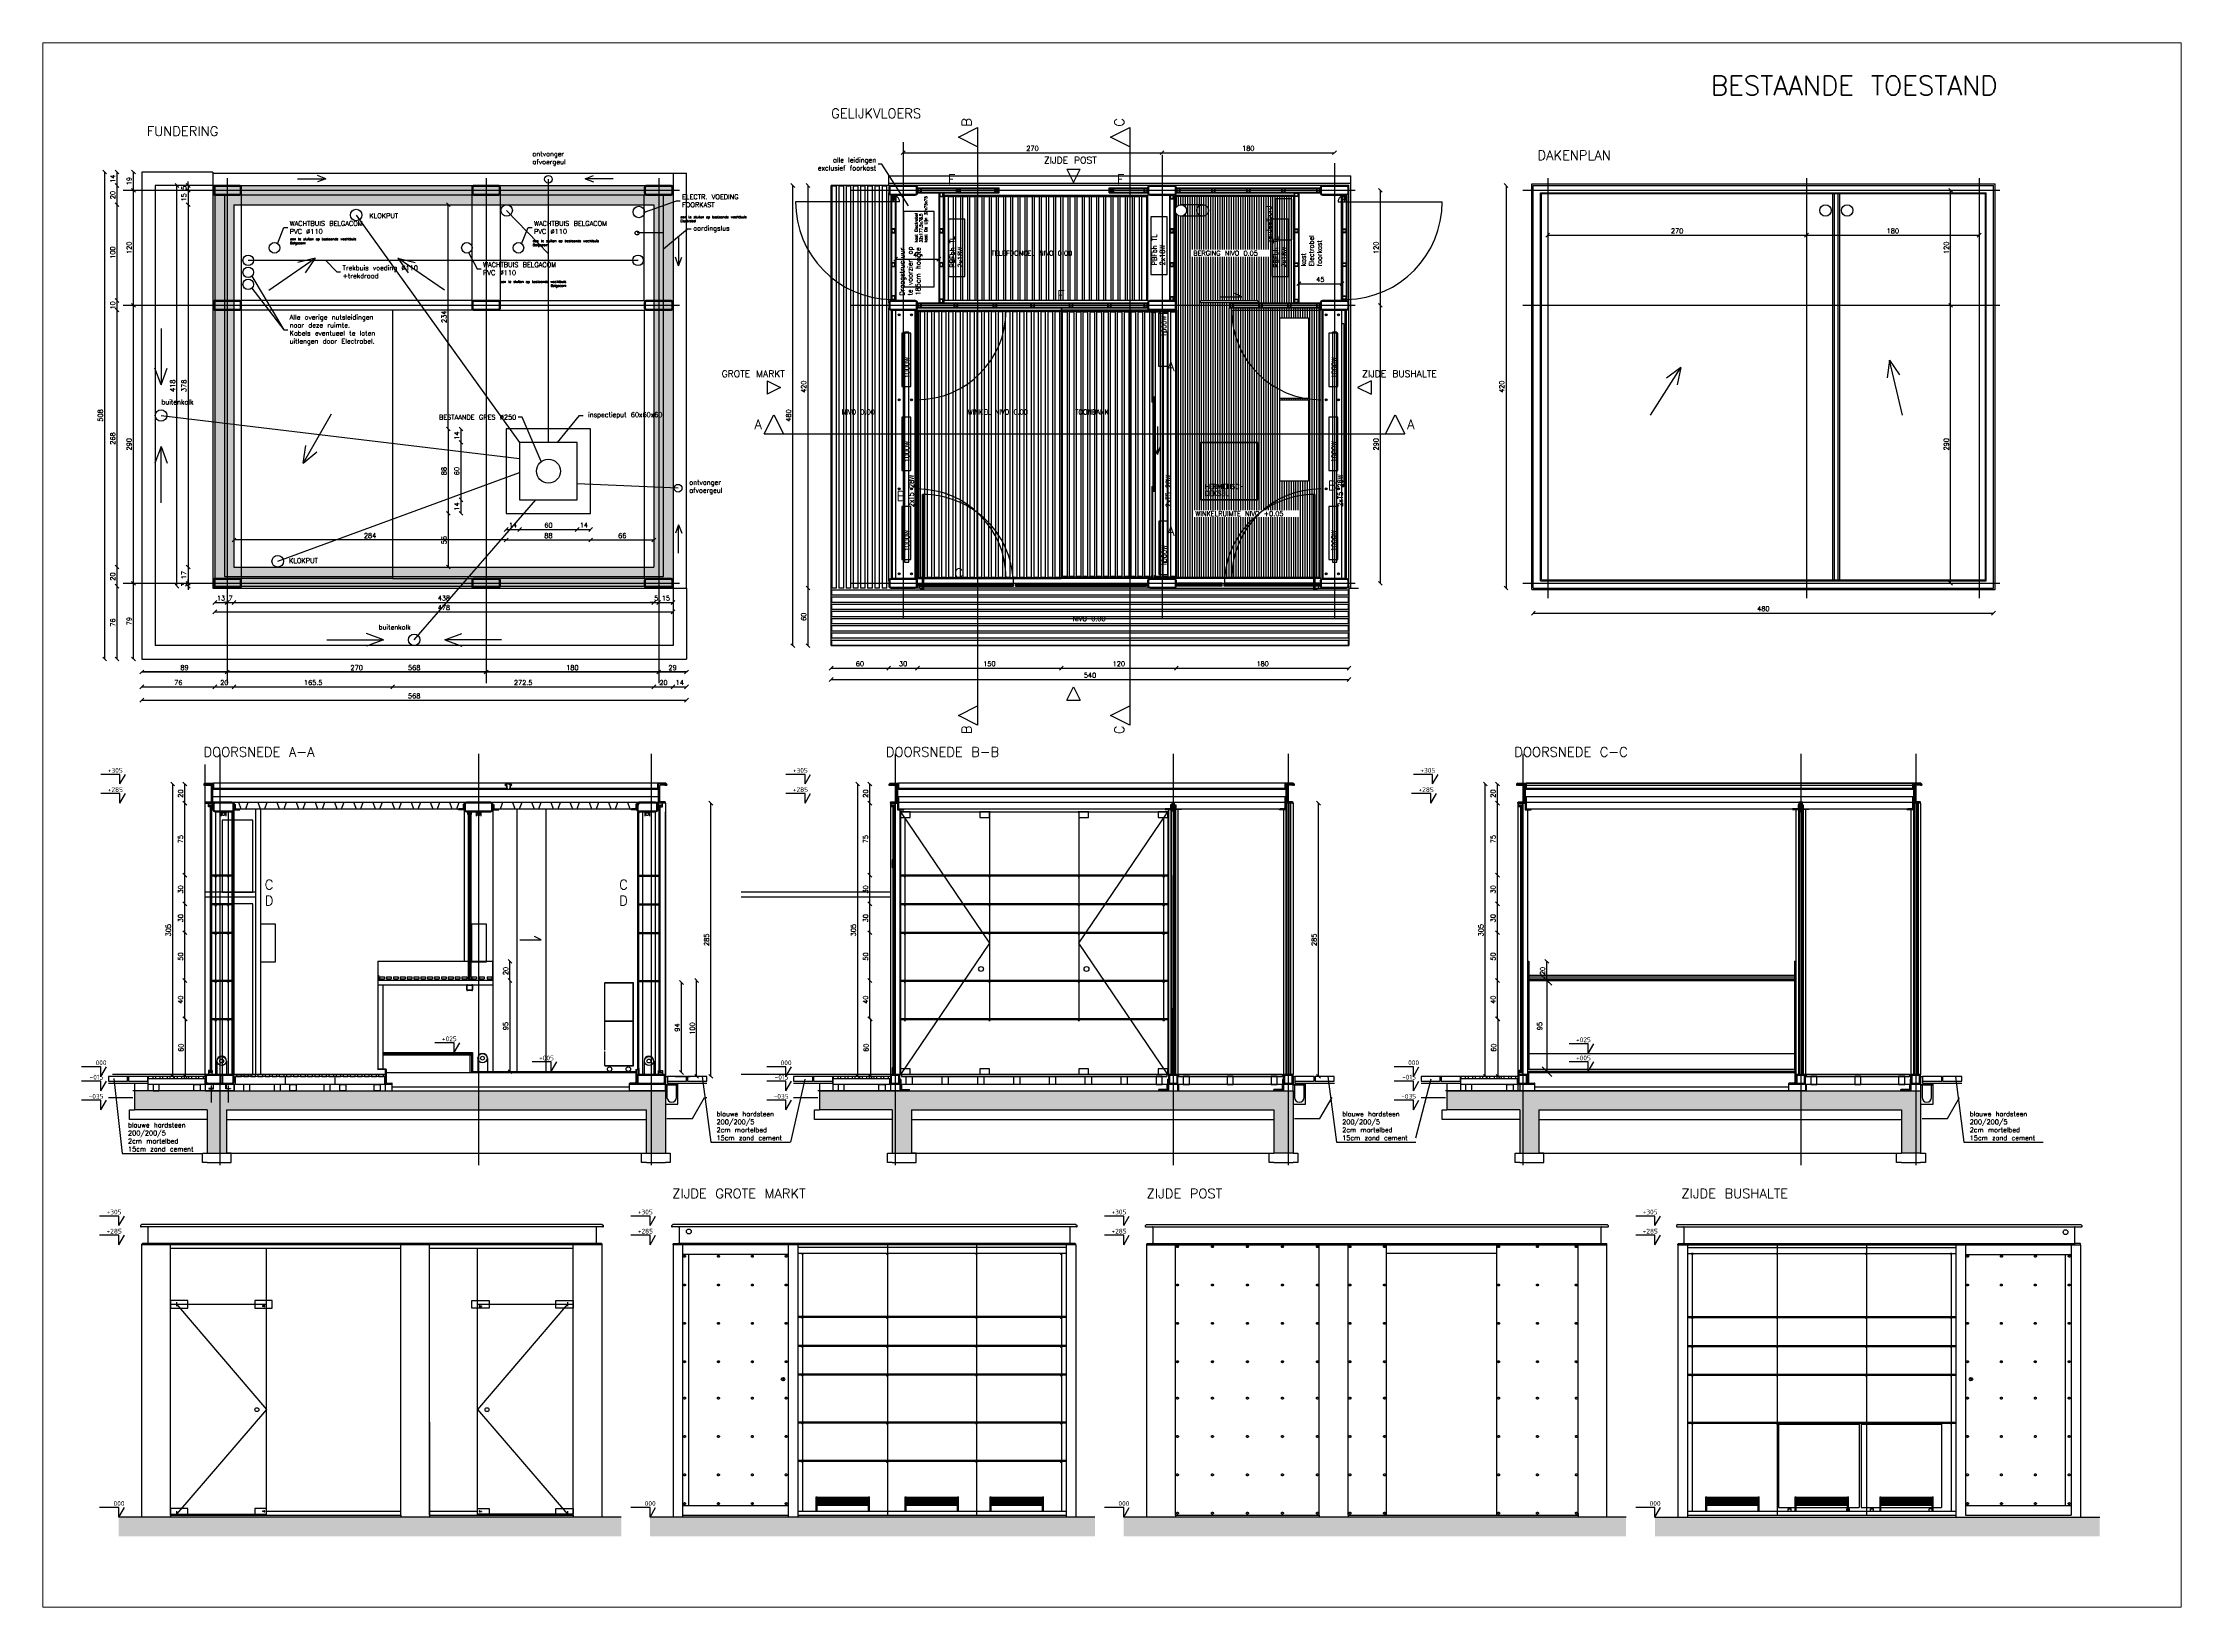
# Paper-space layout 'A0 bestaand' of a CAD drawing. Header units: centimetres. Extents: x 0.6 to 45.2, y -0.1 to 32.5.
# The model-space entities are those that its viewports show. They can reach past a viewport. Long polylines and large blocks are cut down to what shows.
import ezdxf

# ---------------------------------------------------------------- set-up
doc = ezdxf.new("R2010")
doc.units = ezdxf.units.CM
doc.header["$MEASUREMENT"] = 0
for name, pattern in [('DASHDOT', [1, 0.5, -0.25, 0, -0.25]), ('DASHED', [19.05, 12.7, -6.35]), ('DIVIDE', [1.25, 0.5, -0.25, 0, -0.25, 0, -0.25]), ('HIDDEN', [0.375, 0.25, -0.125]), ('HIDDEN2', [0.1875, 0.125, -0.0625])]:
    doc.linetypes.add(name, pattern=pattern)
doc.layers.get('0').update_dxf_attribs({"linetype": 'CONTINUOUS'})
doc.layers.get('DEFPOINTS').update_dxf_attribs({"linetype": 'CONTINUOUS'})
for name, color, linetype in [('10-TXT-50', 145, 'CONTINUOUS'), ('20-DIM', 2, 'CONTINUOUS'), ('20-SNEDE', 5, 'CONTINUOUS'), ('20-TXT-25', 7, 'CONTINUOUS'), ('20-TXT-35', 3, 'CONTINUOUS'), ('20-TXT-50', 4, 'CONTINUOUS'), ('50-TXT-25', 7, 'CONTINUOUS'), ('AANZ', 1, 'CONTINUOUS'), ('AANZ-ONZ', 1, 'HIDDEN'), ('AFWERKING', 1, 'CONTINUOUS'), ('AFWERKING-ONZ', 1, 'HIDDEN'), ('ASSEN', 2, 'DASHDOT'), ('BET-AANZ', 3, 'CONTINUOUS'), ('BET-DOORSN', 4, 'CONTINUOUS'), ('BET-ONZ', 2, 'HIDDEN'), ('BET-WAND-SOLID', 253, 'CONTINUOUS'), ('DIM', 2, 'CONTINUOUS'), ('DRAAGSTRUCTUUR', 4, 'CONTINUOUS'), ('HOUT', 2, 'CONTINUOUS'), ('MAAIVELD', 3, 'CONTINUOUS'), ('METSELWERK', 1, 'CONTINUOUS'), ('METSELWERK-ONZ', 1, 'HIDDEN'), ('PLATEN-CIRKEL', 3, 'CONTINUOUS'), ('RW', 3, 'DASHDOT'), ('SOLID', 252, 'CONTINUOUS')]:
    doc.layers.add(name, color=color, linetype=linetype)
doc.styles.add('20-ST-25', font='txt.shx', dxfattribs={"height": 5})
doc.styles.add('20-ST-35', font='txt.shx', dxfattribs={"height": 7})
doc.styles.add('20-ST-50', font='txt.shx', dxfattribs={"height": 10})
doc.styles.add('CAAA_VZW', font='ISO')
doc.styles.get("Standard").update_dxf_attribs({"font": 'isocp.shx'})
doc.dimstyles.new('20-DIM', dxfattribs={"dimscale": 20, "dimtxt": 0.25, "dimasz": 0.2, "dimexe": 0.2, "dimexo": 0.5, "dimgap": 0.1, "dimtad": 1, "dimdec": 1, "dimdsep": 46, "dimtxsty": '20-ST-25', "dimblk": 'DOT', "dimblk1": 'OBLIQUE', "dimblk2": 'OBLIQUE', "dimsah": 1, "dimcen": 0.1, "dimse1": 1, "dimse2": 1, "dimaunit": 1, "dimadec": 0, "dimazin": 0, "dimtfac": 1, "dimtdec": 1, "dimtix": 1, "dimtmove": 0, "dimatfit": 3, "dimldrblk": 'OBLIQUE', "dimfxl": 1, "dimtolj": 1, "dimarcsym": 0})
doc.dimstyles.new('20-WAP-DIM', dxfattribs={"dimscale": 20, "dimtxt": 1e-14, "dimasz": 0.2, "dimexe": 0.2, "dimexo": 1, "dimgap": 0.1, "dimtad": 1, "dimdec": 1, "dimdsep": 46, "dimtxsty": 'Standard', "dimcen": 0.09, "dimse1": 1, "dimse2": 1, "dimadec": 0, "dimazin": 0, "dimtfac": 1, "dimtdec": 1, "dimtmove": 0, "dimatfit": 3, "dimfxl": 1, "dimtolj": 1, "dimarcsym": 0})
doc.dimstyles.new('20-WAP-TXT-DIM', dxfattribs={"dimscale": 20, "dimtxt": 0.25, "dimasz": 0.2, "dimexe": 0.2, "dimexo": 1, "dimgap": 0.1, "dimtad": 0, "dimdec": 1, "dimdsep": 46, "dimtxsty": '20-ST-25', "dimcen": 0.09, "dimse1": 1, "dimse2": 1, "dimadec": 0, "dimazin": 0, "dimtfac": 1, "dimtdec": 1, "dimtmove": 0, "dimatfit": 3, "dimfxl": 1, "dimtolj": 1, "dimarcsym": 0})

# ---------------------------------------------------------------- blocks, each defined once
blk = doc.blocks.new('_OBLIQUE')
at = {"color": 0, "linetype": 'ByBlock'}
blk.add_line((-0.5, -0.5), (0.5, 0.5), dxfattribs=at)
blk = doc.blocks.new('*D3')
at = {"layer": '20-DIM', "color": 0, "lineweight": -2, "transparency": 16777216}
blk.add_line((368, 236.7), (368, 176.7), dxfattribs=at)
at = {"layer": 'DEFPOINTS', "color": 0, "transparency": 16777216}
for p in [(392.2, 236.7), (368, 176.7), (393.8, 176.7)]:
    blk.add_point(p, dxfattribs=at)
at = {"layer": '20-DIM', "color": 0, "lineweight": -2, "transparency": 16777216, "xscale": 4, "yscale": 4, "zscale": 4}
for p, rotation in [((368, 236.7), 90), ((368, 176.7), 270)]:
    blk.add_blockref('_OBLIQUE', p, dxfattribs=dict(at, rotation=rotation))
at = {"layer": '20-DIM', "color": 0, "transparency": 16777216, "insert": (363.5, 206.7), "char_height": 5, "attachment_point": 5, "rotation": 90, "style": '20-ST-25'}
blk.add_mtext('\\A1;60', dxfattribs=at)
blk = doc.blocks.new('DOT')
blk.add_point((0, 0))
blk = doc.blocks.new('*D4')
at = {"layer": '20-DIM', "color": 0, "lineweight": -2, "transparency": 16777216}
blk.add_line((367.5, 236.7), (367.5, 276.7), dxfattribs=at)
at = {"layer": 'DEFPOINTS', "color": 0, "transparency": 16777216}
for p in [(367.5, 276.7), (392.2, 276.7), (392.2, 236.7)]:
    blk.add_point(p, dxfattribs=at)
at = {"layer": '20-DIM', "color": 0, "lineweight": -2, "transparency": 16777216, "xscale": 4, "yscale": 4, "zscale": 4}
for p, rotation in [((367.5, 276.7), 90), ((367.5, 236.7), 270)]:
    blk.add_blockref('_OBLIQUE', p, dxfattribs=dict(at, rotation=rotation))
at = {"layer": '20-DIM', "color": 0, "transparency": 16777216, "insert": (363, 256.7), "char_height": 5, "attachment_point": 5, "rotation": 90, "style": '20-ST-25'}
blk.add_mtext('\\A1;40', dxfattribs=at)
blk = doc.blocks.new('*D5')
at = {"layer": '20-DIM', "color": 0, "lineweight": -2, "transparency": 16777216}
blk.add_line((367.5, 276.7), (367.5, 326.7), dxfattribs=at)
at = {"layer": 'DEFPOINTS', "color": 0, "transparency": 16777216}
for p in [(367.5, 326.7), (392.2, 326.7), (392.2, 276.7)]:
    blk.add_point(p, dxfattribs=at)
at = {"layer": '20-DIM', "color": 0, "lineweight": -2, "transparency": 16777216, "xscale": 4, "yscale": 4, "zscale": 4}
for p, rotation in [((367.5, 326.7), 90), ((367.5, 276.7), 270)]:
    blk.add_blockref('_OBLIQUE', p, dxfattribs=dict(at, rotation=rotation))
at = {"layer": '20-DIM', "color": 0, "transparency": 16777216, "insert": (363, 301.7), "char_height": 5, "attachment_point": 5, "rotation": 90, "style": '20-ST-25'}
blk.add_mtext('\\A1;50', dxfattribs=at)
blk = doc.blocks.new('*D6')
at = {"layer": '20-DIM', "color": 0, "lineweight": -2, "transparency": 16777216}
blk.add_line((367.5, 326.7), (367.5, 356.7), dxfattribs=at)
at = {"layer": 'DEFPOINTS', "color": 0, "transparency": 16777216}
for p in [(367.5, 356.7), (392.2, 356.7), (392.2, 326.7)]:
    blk.add_point(p, dxfattribs=at)
at = {"layer": '20-DIM', "color": 0, "lineweight": -2, "transparency": 16777216, "xscale": 4, "yscale": 4, "zscale": 4}
for p, rotation in [((367.5, 356.7), 90), ((367.5, 326.7), 270)]:
    blk.add_blockref('_OBLIQUE', p, dxfattribs=dict(at, rotation=rotation))
at = {"layer": '20-DIM', "color": 0, "transparency": 16777216, "insert": (363, 341.7), "char_height": 5, "attachment_point": 5, "rotation": 90, "style": '20-ST-25'}
blk.add_mtext('\\A1;30', dxfattribs=at)
blk = doc.blocks.new('*D7')
at = {"layer": '20-DIM', "color": 0, "lineweight": -2, "transparency": 16777216}
blk.add_line((367.5, 356.7), (367.5, 386.7), dxfattribs=at)
at = {"layer": 'DEFPOINTS', "color": 0, "transparency": 16777216}
for p in [(367.5, 386.7), (392.2, 386.7), (392.2, 356.7)]:
    blk.add_point(p, dxfattribs=at)
at = {"layer": '20-DIM', "color": 0, "lineweight": -2, "transparency": 16777216, "xscale": 4, "yscale": 4, "zscale": 4}
for p, rotation in [((367.5, 386.7), 90), ((367.5, 356.7), 270)]:
    blk.add_blockref('_OBLIQUE', p, dxfattribs=dict(at, rotation=rotation))
at = {"layer": '20-DIM', "color": 0, "transparency": 16777216, "insert": (363, 371.7), "char_height": 5, "attachment_point": 5, "rotation": 90, "style": '20-ST-25'}
blk.add_mtext('\\A1;30', dxfattribs=at)
blk = doc.blocks.new('*D8')
at = {"layer": '20-DIM', "color": 0, "lineweight": -2, "transparency": 16777216}
blk.add_line((354.8, 176.7), (354.8, 481.7), dxfattribs=at)
at = {"layer": 'DEFPOINTS', "color": 0, "transparency": 16777216}
for p in [(354.8, 481.7), (388.8, 481.7), (386.8, 176.7)]:
    blk.add_point(p, dxfattribs=at)
at = {"layer": '20-DIM', "color": 0, "lineweight": -2, "transparency": 16777216, "xscale": 4, "yscale": 4, "zscale": 4}
for p, rotation in [((354.8, 481.7), 90), ((354.8, 176.7), 270)]:
    blk.add_blockref('_OBLIQUE', p, dxfattribs=dict(at, rotation=rotation))
at = {"layer": '20-DIM', "color": 0, "transparency": 16777216, "insert": (350.3, 329.2), "char_height": 5, "attachment_point": 5, "rotation": 90, "style": '20-ST-25'}
blk.add_mtext('\\A1;305', dxfattribs=at)
blk = doc.blocks.new('*D9')
at = {"layer": '20-DIM', "color": 0, "lineweight": -2, "transparency": 16777216}
blk.add_line((367.5, 386.7), (367.5, 461.7), dxfattribs=at)
at = {"layer": 'DEFPOINTS', "color": 0, "transparency": 16777216}
for p in [(367.5, 461.7), (388.8, 461.7), (392.2, 386.7)]:
    blk.add_point(p, dxfattribs=at)
at = {"layer": '20-DIM', "color": 0, "lineweight": -2, "transparency": 16777216, "xscale": 4, "yscale": 4, "zscale": 4}
for p, rotation in [((367.5, 461.7), 90), ((367.5, 386.7), 270)]:
    blk.add_blockref('_OBLIQUE', p, dxfattribs=dict(at, rotation=rotation))
at = {"layer": '20-DIM', "color": 0, "transparency": 16777216, "insert": (363, 424.2), "char_height": 5, "attachment_point": 5, "rotation": 90, "style": '20-ST-25'}
blk.add_mtext('\\A1;75', dxfattribs=at)
blk = doc.blocks.new('*D10')
at = {"layer": '20-DIM', "color": 0, "lineweight": -2, "transparency": 16777216}
blk.add_line((367.5, 461.7), (367.5, 481.7), dxfattribs=at)
at = {"layer": 'DEFPOINTS', "color": 0, "transparency": 16777216}
for p in [(367.5, 481.7), (388.8, 481.7), (388.8, 461.7)]:
    blk.add_point(p, dxfattribs=at)
at = {"layer": '20-DIM', "color": 0, "lineweight": -2, "transparency": 16777216, "xscale": 4, "yscale": 4, "zscale": 4}
for p, rotation in [((367.5, 481.7), 90), ((367.5, 461.7), 270)]:
    blk.add_blockref('_OBLIQUE', p, dxfattribs=dict(at, rotation=rotation))
at = {"layer": '20-DIM', "color": 0, "transparency": 16777216, "insert": (363, 471.7), "char_height": 5, "attachment_point": 5, "rotation": 90, "style": '20-ST-25'}
blk.add_mtext('\\A1;20', dxfattribs=at)
blk = doc.blocks.new('*D11')
at = {"layer": '20-DIM', "color": 0, "lineweight": -2, "transparency": 16777216}
blk.add_line((885.5, 180.7), (885.5, 274.7), dxfattribs=at)
at = {"layer": 'DEFPOINTS', "color": 0, "transparency": 16777216}
for p in [(864.1, 274.7), (885.5, 274.7), (837.8, 180.7)]:
    blk.add_point(p, dxfattribs=at)
at = {"layer": '20-DIM', "color": 0, "lineweight": -2, "transparency": 16777216, "xscale": 4, "yscale": 4, "zscale": 4}
for p, rotation in [((885.5, 274.7), 90), ((885.5, 180.7), 270)]:
    blk.add_blockref('_OBLIQUE', p, dxfattribs=dict(at, rotation=rotation))
at = {"layer": '20-DIM', "color": 0, "transparency": 16777216, "insert": (881, 227.7), "char_height": 5, "attachment_point": 5, "rotation": 90, "style": '20-ST-25'}
blk.add_mtext('\\A1;94', dxfattribs=at)
blk = doc.blocks.new('*D12')
at = {"layer": '20-DIM', "color": 0, "lineweight": -2, "transparency": 16777216}
blk.add_line((901.3, 176.7), (901.3, 276.7), dxfattribs=at)
at = {"layer": 'DEFPOINTS', "color": 0, "transparency": 16777216}
for p in [(861.5, 276.7), (901.3, 276.7), (868.8, 176.7)]:
    blk.add_point(p, dxfattribs=at)
at = {"layer": '20-DIM', "color": 0, "lineweight": -2, "transparency": 16777216, "xscale": 4, "yscale": 4, "zscale": 4}
for p, rotation in [((901.3, 276.7), 90), ((901.3, 176.7), 270)]:
    blk.add_blockref('_OBLIQUE', p, dxfattribs=dict(at, rotation=rotation))
at = {"layer": '20-DIM', "color": 0, "transparency": 16777216, "insert": (896.8, 226.7), "char_height": 5, "attachment_point": 5, "rotation": 90, "style": '20-ST-25'}
blk.add_mtext('\\A1;100', dxfattribs=at)
blk = doc.blocks.new('*D13')
at = {"layer": '20-DIM', "color": 0, "lineweight": -2, "transparency": 16777216}
blk.add_line((916.1, 176.7), (916.1, 461.7), dxfattribs=at)
at = {"layer": 'DEFPOINTS', "color": 0, "transparency": 16777216}
for p in [(868.8, 461.7), (916.1, 461.7), (868.8, 176.7)]:
    blk.add_point(p, dxfattribs=at)
at = {"layer": '20-DIM', "color": 0, "lineweight": -2, "transparency": 16777216, "xscale": 4, "yscale": 4, "zscale": 4}
for p, rotation in [((916.1, 461.7), 90), ((916.1, 176.7), 270)]:
    blk.add_blockref('_OBLIQUE', p, dxfattribs=dict(at, rotation=rotation))
at = {"layer": '20-DIM', "color": 0, "transparency": 16777216, "insert": (911.6, 319.2), "char_height": 5, "attachment_point": 5, "rotation": 90, "style": '20-ST-25'}
blk.add_mtext('\\A1;285', dxfattribs=at)
blk = doc.blocks.new('*D14')
at = {"layer": '20-DIM', "color": 0, "lineweight": -2, "transparency": 16777216}
blk.add_line((706.6, 276.7), (706.6, 296.7), dxfattribs=at)
at = {"layer": 'DEFPOINTS', "color": 0, "transparency": 16777216}
for p in [(688.8, 296.7), (706.6, 296.7), (688.8, 276.7)]:
    blk.add_point(p, dxfattribs=at)
at = {"layer": '20-DIM', "color": 0, "lineweight": -2, "transparency": 16777216, "xscale": 4, "yscale": 4, "zscale": 4}
for p, rotation in [((706.6, 296.7), 90), ((706.6, 276.7), 270)]:
    blk.add_blockref('_OBLIQUE', p, dxfattribs=dict(at, rotation=rotation))
at = {"layer": '20-DIM', "color": 0, "transparency": 16777216, "insert": (702.1, 286.7), "char_height": 5, "attachment_point": 5, "rotation": 90, "style": '20-ST-25'}
blk.add_mtext('\\A1;20', dxfattribs=at)
blk = doc.blocks.new('NIVO20')
at = {"color": 0, "linetype": 'ByBlock'}
for p, q in [((0, 0), (-5.8, 10)), ((0, 10), (20, 10)), ((0, 0), (0, 10))]:
    blk.add_line(p, q, dxfattribs=at)
at = {"color": 0, "linetype": 'ByBlock', "style": 'CAAA_VZW'}
blk.add_attdef('NIVO', (0, 11.7), '', height=5, dxfattribs=at)
blk = doc.blocks.new('*D16')
at = {"layer": '20-DIM', "color": 0, "lineweight": -2, "transparency": 16777216}
blk.add_line((706.6, 276.7), (706.6, 181.7), dxfattribs=at)
at = {"layer": 'DEFPOINTS', "color": 0, "transparency": 16777216}
for p in [(688.8, 276.7), (688.8, 181.7), (706.6, 181.7)]:
    blk.add_point(p, dxfattribs=at)
at = {"layer": '20-DIM', "color": 0, "lineweight": -2, "transparency": 16777216, "xscale": 4, "yscale": 4, "zscale": 4}
for p, rotation in [((706.6, 276.7), 90), ((706.6, 181.7), 270)]:
    blk.add_blockref('_OBLIQUE', p, dxfattribs=dict(at, rotation=rotation))
at = {"layer": '20-DIM', "color": 0, "transparency": 16777216, "insert": (702.1, 229.2), "char_height": 5, "attachment_point": 5, "rotation": 90, "style": '20-ST-25'}
blk.add_mtext('\\A1;95', dxfattribs=at)
blk = doc.blocks.new('*D24')
at = {"layer": '20-DIM', "color": 0, "lineweight": -2, "transparency": 16777216}
blk.add_line((1082, 461.7), (1082, 481.7), dxfattribs=at)
at = {"layer": 'DEFPOINTS', "color": 0, "transparency": 16777216}
for p in [(1082, 481.7), (1103.3, 481.7), (1103.3, 461.7)]:
    blk.add_point(p, dxfattribs=at)
at = {"layer": '20-DIM', "color": 0, "lineweight": -2, "transparency": 16777216, "xscale": 4, "yscale": 4, "zscale": 4}
for p, rotation in [((1082, 481.7), 90), ((1082, 461.7), 270)]:
    blk.add_blockref('_OBLIQUE', p, dxfattribs=dict(at, rotation=rotation))
at = {"layer": '20-DIM', "color": 0, "transparency": 16777216, "insert": (1077.5, 471.7), "char_height": 5, "attachment_point": 5, "rotation": 90, "style": '20-ST-25'}
blk.add_mtext('\\A1;20', dxfattribs=at)
blk = doc.blocks.new('*D23')
at = {"layer": '20-DIM', "color": 0, "lineweight": -2, "transparency": 16777216}
blk.add_line((1082, 386.7), (1082, 461.7), dxfattribs=at)
at = {"layer": 'DEFPOINTS', "color": 0, "transparency": 16777216}
for p in [(1082, 461.7), (1103.3, 461.7), (1106.7, 386.7)]:
    blk.add_point(p, dxfattribs=at)
at = {"layer": '20-DIM', "color": 0, "lineweight": -2, "transparency": 16777216, "xscale": 4, "yscale": 4, "zscale": 4}
for p, rotation in [((1082, 461.7), 90), ((1082, 386.7), 270)]:
    blk.add_blockref('_OBLIQUE', p, dxfattribs=dict(at, rotation=rotation))
at = {"layer": '20-DIM', "color": 0, "transparency": 16777216, "insert": (1077.5, 424.2), "char_height": 5, "attachment_point": 5, "rotation": 90, "style": '20-ST-25'}
blk.add_mtext('\\A1;75', dxfattribs=at)
blk = doc.blocks.new('*D22')
at = {"layer": '20-DIM', "color": 0, "lineweight": -2, "transparency": 16777216}
blk.add_line((1069.3, 176.7), (1069.3, 481.7), dxfattribs=at)
at = {"layer": 'DEFPOINTS', "color": 0, "transparency": 16777216}
for p in [(1069.3, 481.7), (1103.3, 481.7), (1101.3, 176.7)]:
    blk.add_point(p, dxfattribs=at)
at = {"layer": '20-DIM', "color": 0, "lineweight": -2, "transparency": 16777216, "xscale": 4, "yscale": 4, "zscale": 4}
for p, rotation in [((1069.3, 481.7), 90), ((1069.3, 176.7), 270)]:
    blk.add_blockref('_OBLIQUE', p, dxfattribs=dict(at, rotation=rotation))
at = {"layer": '20-DIM', "color": 0, "transparency": 16777216, "insert": (1064.8, 329.2), "char_height": 5, "attachment_point": 5, "rotation": 90, "style": '20-ST-25'}
blk.add_mtext('\\A1;305', dxfattribs=at)
blk = doc.blocks.new('*D21')
at = {"layer": '20-DIM', "color": 0, "lineweight": -2, "transparency": 16777216}
blk.add_line((1082, 356.7), (1082, 386.7), dxfattribs=at)
at = {"layer": 'DEFPOINTS', "color": 0, "transparency": 16777216}
for p in [(1082, 386.7), (1106.7, 386.7), (1106.7, 356.7)]:
    blk.add_point(p, dxfattribs=at)
at = {"layer": '20-DIM', "color": 0, "lineweight": -2, "transparency": 16777216, "xscale": 4, "yscale": 4, "zscale": 4}
for p, rotation in [((1082, 386.7), 90), ((1082, 356.7), 270)]:
    blk.add_blockref('_OBLIQUE', p, dxfattribs=dict(at, rotation=rotation))
at = {"layer": '20-DIM', "color": 0, "transparency": 16777216, "insert": (1077.5, 371.7), "char_height": 5, "attachment_point": 5, "rotation": 90, "style": '20-ST-25'}
blk.add_mtext('\\A1;30', dxfattribs=at)
blk = doc.blocks.new('*D20')
at = {"layer": '20-DIM', "color": 0, "lineweight": -2, "transparency": 16777216}
blk.add_line((1082, 326.7), (1082, 356.7), dxfattribs=at)
at = {"layer": 'DEFPOINTS', "color": 0, "transparency": 16777216}
for p in [(1082, 356.7), (1106.7, 356.7), (1106.7, 326.7)]:
    blk.add_point(p, dxfattribs=at)
at = {"layer": '20-DIM', "color": 0, "lineweight": -2, "transparency": 16777216, "xscale": 4, "yscale": 4, "zscale": 4}
for p, rotation in [((1082, 356.7), 90), ((1082, 326.7), 270)]:
    blk.add_blockref('_OBLIQUE', p, dxfattribs=dict(at, rotation=rotation))
at = {"layer": '20-DIM', "color": 0, "transparency": 16777216, "insert": (1077.5, 341.7), "char_height": 5, "attachment_point": 5, "rotation": 90, "style": '20-ST-25'}
blk.add_mtext('\\A1;30', dxfattribs=at)
blk = doc.blocks.new('*D19')
at = {"layer": '20-DIM', "color": 0, "lineweight": -2, "transparency": 16777216}
blk.add_line((1082, 276.7), (1082, 326.7), dxfattribs=at)
at = {"layer": 'DEFPOINTS', "color": 0, "transparency": 16777216}
for p in [(1082, 326.7), (1106.7, 326.7), (1106.7, 276.7)]:
    blk.add_point(p, dxfattribs=at)
at = {"layer": '20-DIM', "color": 0, "lineweight": -2, "transparency": 16777216, "xscale": 4, "yscale": 4, "zscale": 4}
for p, rotation in [((1082, 326.7), 90), ((1082, 276.7), 270)]:
    blk.add_blockref('_OBLIQUE', p, dxfattribs=dict(at, rotation=rotation))
at = {"layer": '20-DIM', "color": 0, "transparency": 16777216, "insert": (1077.5, 301.7), "char_height": 5, "attachment_point": 5, "rotation": 90, "style": '20-ST-25'}
blk.add_mtext('\\A1;50', dxfattribs=at)
blk = doc.blocks.new('*D18')
at = {"layer": '20-DIM', "color": 0, "lineweight": -2, "transparency": 16777216}
blk.add_line((1082, 236.7), (1082, 276.7), dxfattribs=at)
at = {"layer": 'DEFPOINTS', "color": 0, "transparency": 16777216}
for p in [(1082, 276.7), (1106.7, 276.7), (1106.7, 236.7)]:
    blk.add_point(p, dxfattribs=at)
at = {"layer": '20-DIM', "color": 0, "lineweight": -2, "transparency": 16777216, "xscale": 4, "yscale": 4, "zscale": 4}
for p, rotation in [((1082, 276.7), 90), ((1082, 236.7), 270)]:
    blk.add_blockref('_OBLIQUE', p, dxfattribs=dict(at, rotation=rotation))
at = {"layer": '20-DIM', "color": 0, "transparency": 16777216, "insert": (1077.5, 256.7), "char_height": 5, "attachment_point": 5, "rotation": 90, "style": '20-ST-25'}
blk.add_mtext('\\A1;40', dxfattribs=at)
blk = doc.blocks.new('*D17')
at = {"layer": '20-DIM', "color": 0, "lineweight": -2, "transparency": 16777216}
blk.add_line((1082.5, 236.7), (1082.5, 176.7), dxfattribs=at)
at = {"layer": 'DEFPOINTS', "color": 0, "transparency": 16777216}
for p in [(1106.7, 236.7), (1082.5, 176.7), (1108.3, 176.7)]:
    blk.add_point(p, dxfattribs=at)
at = {"layer": '20-DIM', "color": 0, "lineweight": -2, "transparency": 16777216, "xscale": 4, "yscale": 4, "zscale": 4}
for p, rotation in [((1082.5, 236.7), 90), ((1082.5, 176.7), 270)]:
    blk.add_blockref('_OBLIQUE', p, dxfattribs=dict(at, rotation=rotation))
at = {"layer": '20-DIM', "color": 0, "transparency": 16777216, "insert": (1078, 206.7), "char_height": 5, "attachment_point": 5, "rotation": 90, "style": '20-ST-25'}
blk.add_mtext('\\A1;60', dxfattribs=at)
blk = doc.blocks.new('*D25')
at = {"layer": '20-DIM', "color": 0, "lineweight": -2, "transparency": 16777216}
blk.add_line((1549.8, 176.7), (1549.8, 461.7), dxfattribs=at)
at = {"layer": 'DEFPOINTS', "color": 0, "transparency": 16777216}
for p in [(1523.3, 461.7), (1549.8, 461.7), (1523.3, 176.7)]:
    blk.add_point(p, dxfattribs=at)
at = {"layer": '20-DIM', "color": 0, "lineweight": -2, "transparency": 16777216, "xscale": 4, "yscale": 4, "zscale": 4}
for p, rotation in [((1549.8, 461.7), 90), ((1549.8, 176.7), 270)]:
    blk.add_blockref('_OBLIQUE', p, dxfattribs=dict(at, rotation=rotation))
at = {"layer": '20-DIM', "color": 0, "transparency": 16777216, "insert": (1545.3, 319.2), "char_height": 5, "attachment_point": 5, "rotation": 90, "style": '20-ST-25'}
blk.add_mtext('\\A1;285', dxfattribs=at)
blk = doc.blocks.new('*D27')
at = {"layer": '20-DIM', "color": 0, "lineweight": -2, "transparency": 16777216}
blk.add_line((1788.1, 276.7), (1788.1, 181.7), dxfattribs=at)
at = {"layer": 'DEFPOINTS', "color": 0, "transparency": 16777216}
for p in [(1770.4, 276.7), (1770.4, 181.7), (1788.1, 181.7)]:
    blk.add_point(p, dxfattribs=at)
at = {"layer": '20-DIM', "color": 0, "lineweight": -2, "transparency": 16777216, "xscale": 10, "yscale": 10, "zscale": 10}
for p, rotation in [((1788.1, 276.7), 90), ((1788.1, 181.7), 270)]:
    blk.add_blockref('_OBLIQUE', p, dxfattribs=dict(at, rotation=rotation))
at = {"layer": '20-DIM', "color": 0, "transparency": 16777216, "insert": (1780.6, 229.2), "char_height": 5, "attachment_point": 5, "rotation": 90, "style": '20-ST-25'}
blk.add_mtext('\\A1;95', dxfattribs=at)
blk = doc.blocks.new('*D26')
at = {"layer": '20-DIM', "color": 0, "lineweight": -2, "transparency": 16777216}
blk.add_line((1788.1, 276.7), (1788.1, 296.7), dxfattribs=at)
at = {"layer": 'DEFPOINTS', "color": 0, "transparency": 16777216}
for p in [(1770.4, 296.7), (1788.1, 296.7), (1770.4, 276.7)]:
    blk.add_point(p, dxfattribs=at)
at = {"layer": '20-DIM', "color": 0, "lineweight": -2, "transparency": 16777216, "xscale": 4, "yscale": 4, "zscale": 4}
for p, rotation in [((1788.1, 296.7), 90), ((1788.1, 276.7), 270)]:
    blk.add_blockref('_OBLIQUE', p, dxfattribs=dict(at, rotation=rotation))
at = {"layer": '20-DIM', "color": 0, "transparency": 16777216, "insert": (1783.6, 286.7), "char_height": 5, "attachment_point": 5, "rotation": 90, "style": '20-ST-25'}
blk.add_mtext('\\A1;20', dxfattribs=at)
blk = doc.blocks.new('*D35')
at = {"layer": '20-DIM', "color": 0, "lineweight": -2, "transparency": 16777216}
blk.add_line((1737, 236.7), (1737, 176.7), dxfattribs=at)
at = {"layer": 'DEFPOINTS', "color": 0, "transparency": 16777216}
for p in [(1761.2, 236.7), (1737, 176.7), (1762.8, 176.7)]:
    blk.add_point(p, dxfattribs=at)
at = {"layer": '20-DIM', "color": 0, "lineweight": -2, "transparency": 16777216, "xscale": 4, "yscale": 4, "zscale": 4}
for p, rotation in [((1737, 236.7), 90), ((1737, 176.7), 270)]:
    blk.add_blockref('_OBLIQUE', p, dxfattribs=dict(at, rotation=rotation))
at = {"layer": '20-DIM', "color": 0, "transparency": 16777216, "insert": (1732.5, 206.7), "char_height": 5, "attachment_point": 5, "rotation": 90, "style": '20-ST-25'}
blk.add_mtext('\\A1;60', dxfattribs=at)
blk = doc.blocks.new('*D34')
at = {"layer": '20-DIM', "color": 0, "lineweight": -2, "transparency": 16777216}
blk.add_line((1736.5, 236.7), (1736.5, 276.7), dxfattribs=at)
at = {"layer": 'DEFPOINTS', "color": 0, "transparency": 16777216}
for p in [(1736.5, 276.7), (1761.2, 276.7), (1761.2, 236.7)]:
    blk.add_point(p, dxfattribs=at)
at = {"layer": '20-DIM', "color": 0, "lineweight": -2, "transparency": 16777216, "xscale": 4, "yscale": 4, "zscale": 4}
for p, rotation in [((1736.5, 276.7), 90), ((1736.5, 236.7), 270)]:
    blk.add_blockref('_OBLIQUE', p, dxfattribs=dict(at, rotation=rotation))
at = {"layer": '20-DIM', "color": 0, "transparency": 16777216, "insert": (1732, 256.7), "char_height": 5, "attachment_point": 5, "rotation": 90, "style": '20-ST-25'}
blk.add_mtext('\\A1;40', dxfattribs=at)
blk = doc.blocks.new('*D33')
at = {"layer": '20-DIM', "color": 0, "lineweight": -2, "transparency": 16777216}
blk.add_line((1736.5, 276.7), (1736.5, 326.7), dxfattribs=at)
at = {"layer": 'DEFPOINTS', "color": 0, "transparency": 16777216}
for p in [(1736.5, 326.7), (1761.2, 326.7), (1761.2, 276.7)]:
    blk.add_point(p, dxfattribs=at)
at = {"layer": '20-DIM', "color": 0, "lineweight": -2, "transparency": 16777216, "xscale": 4, "yscale": 4, "zscale": 4}
for p, rotation in [((1736.5, 326.7), 90), ((1736.5, 276.7), 270)]:
    blk.add_blockref('_OBLIQUE', p, dxfattribs=dict(at, rotation=rotation))
at = {"layer": '20-DIM', "color": 0, "transparency": 16777216, "insert": (1732, 301.7), "char_height": 5, "attachment_point": 5, "rotation": 90, "style": '20-ST-25'}
blk.add_mtext('\\A1;50', dxfattribs=at)
blk = doc.blocks.new('*D32')
at = {"layer": '20-DIM', "color": 0, "lineweight": -2, "transparency": 16777216}
blk.add_line((1736.5, 326.7), (1736.5, 356.7), dxfattribs=at)
at = {"layer": 'DEFPOINTS', "color": 0, "transparency": 16777216}
for p in [(1736.5, 356.7), (1761.2, 356.7), (1761.2, 326.7)]:
    blk.add_point(p, dxfattribs=at)
at = {"layer": '20-DIM', "color": 0, "lineweight": -2, "transparency": 16777216, "xscale": 4, "yscale": 4, "zscale": 4}
for p, rotation in [((1736.5, 356.7), 90), ((1736.5, 326.7), 270)]:
    blk.add_blockref('_OBLIQUE', p, dxfattribs=dict(at, rotation=rotation))
at = {"layer": '20-DIM', "color": 0, "transparency": 16777216, "insert": (1732, 341.7), "char_height": 5, "attachment_point": 5, "rotation": 90, "style": '20-ST-25'}
blk.add_mtext('\\A1;30', dxfattribs=at)
blk = doc.blocks.new('*D31')
at = {"layer": '20-DIM', "color": 0, "lineweight": -2, "transparency": 16777216}
blk.add_line((1736.5, 356.7), (1736.5, 386.7), dxfattribs=at)
at = {"layer": 'DEFPOINTS', "color": 0, "transparency": 16777216}
for p in [(1736.5, 386.7), (1761.2, 386.7), (1761.2, 356.7)]:
    blk.add_point(p, dxfattribs=at)
at = {"layer": '20-DIM', "color": 0, "lineweight": -2, "transparency": 16777216, "xscale": 4, "yscale": 4, "zscale": 4}
for p, rotation in [((1736.5, 386.7), 90), ((1736.5, 356.7), 270)]:
    blk.add_blockref('_OBLIQUE', p, dxfattribs=dict(at, rotation=rotation))
at = {"layer": '20-DIM', "color": 0, "transparency": 16777216, "insert": (1732, 371.7), "char_height": 5, "attachment_point": 5, "rotation": 90, "style": '20-ST-25'}
blk.add_mtext('\\A1;30', dxfattribs=at)
blk = doc.blocks.new('*D30')
at = {"layer": '20-DIM', "color": 0, "lineweight": -2, "transparency": 16777216}
blk.add_line((1723.8, 176.7), (1723.8, 481.7), dxfattribs=at)
at = {"layer": 'DEFPOINTS', "color": 0, "transparency": 16777216}
for p in [(1723.8, 481.7), (1757.8, 481.7), (1755.8, 176.7)]:
    blk.add_point(p, dxfattribs=at)
at = {"layer": '20-DIM', "color": 0, "lineweight": -2, "transparency": 16777216, "xscale": 4, "yscale": 4, "zscale": 4}
for p, rotation in [((1723.8, 481.7), 90), ((1723.8, 176.7), 270)]:
    blk.add_blockref('_OBLIQUE', p, dxfattribs=dict(at, rotation=rotation))
at = {"layer": '20-DIM', "color": 0, "transparency": 16777216, "insert": (1719.3, 329.2), "char_height": 5, "attachment_point": 5, "rotation": 90, "style": '20-ST-25'}
blk.add_mtext('\\A1;305', dxfattribs=at)
blk = doc.blocks.new('*D29')
at = {"layer": '20-DIM', "color": 0, "lineweight": -2, "transparency": 16777216}
blk.add_line((1736.5, 386.7), (1736.5, 461.7), dxfattribs=at)
at = {"layer": 'DEFPOINTS', "color": 0, "transparency": 16777216}
for p in [(1736.5, 461.7), (1757.8, 461.7), (1761.2, 386.7)]:
    blk.add_point(p, dxfattribs=at)
at = {"layer": '20-DIM', "color": 0, "lineweight": -2, "transparency": 16777216, "xscale": 4, "yscale": 4, "zscale": 4}
for p, rotation in [((1736.5, 461.7), 90), ((1736.5, 386.7), 270)]:
    blk.add_blockref('_OBLIQUE', p, dxfattribs=dict(at, rotation=rotation))
at = {"layer": '20-DIM', "color": 0, "transparency": 16777216, "insert": (1732, 424.2), "char_height": 5, "attachment_point": 5, "rotation": 90, "style": '20-ST-25'}
blk.add_mtext('\\A1;75', dxfattribs=at)
blk = doc.blocks.new('*D28')
at = {"layer": '20-DIM', "color": 0, "lineweight": -2, "transparency": 16777216}
blk.add_line((1736.5, 461.7), (1736.5, 481.7), dxfattribs=at)
at = {"layer": 'DEFPOINTS', "color": 0, "transparency": 16777216}
for p in [(1736.5, 481.7), (1757.8, 481.7), (1757.8, 461.7)]:
    blk.add_point(p, dxfattribs=at)
at = {"layer": '20-DIM', "color": 0, "lineweight": -2, "transparency": 16777216, "xscale": 4, "yscale": 4, "zscale": 4}
for p, rotation in [((1736.5, 481.7), 90), ((1736.5, 461.7), 270)]:
    blk.add_blockref('_OBLIQUE', p, dxfattribs=dict(at, rotation=rotation))
at = {"layer": '20-DIM', "color": 0, "transparency": 16777216, "insert": (1732, 471.7), "char_height": 5, "attachment_point": 5, "rotation": 90, "style": '20-ST-25'}
blk.add_mtext('\\A1;20', dxfattribs=at)
blk = doc.blocks.new('*D36')
at = {"layer": '20-DIM', "color": 0, "lineweight": -2, "transparency": 16777216}
blk.add_line((1116.6, 1140.3), (1386.6, 1140.3), dxfattribs=at)
at = {"layer": 'DEFPOINTS', "color": 0, "transparency": 16777216}
for p in [(1386.6, 1140.3), (1116.6, 1113.8), (1386.6, 1113.8)]:
    blk.add_point(p, dxfattribs=at)
at = {"layer": '20-DIM', "color": 0, "lineweight": -2, "transparency": 16777216, "xscale": 4, "yscale": 4, "zscale": 4, "rotation": 180}
blk.add_blockref('_OBLIQUE', (1116.6, 1140.3), dxfattribs=at)
at = {"layer": '20-DIM', "color": 0, "lineweight": -2, "transparency": 16777216, "xscale": 4, "yscale": 4, "zscale": 4}
blk.add_blockref('_OBLIQUE', (1386.6, 1140.3), dxfattribs=at)
at = {"layer": '20-DIM', "color": 0, "transparency": 16777216, "insert": (1251.6, 1144.8), "char_height": 5, "attachment_point": 5, "style": '20-ST-25'}
blk.add_mtext('\\A1;270', dxfattribs=at)
blk = doc.blocks.new('*D37')
at = {"layer": '20-DIM', "color": 0, "lineweight": -2, "transparency": 16777216}
blk.add_line((1386.6, 1140.3), (1566.6, 1140.3), dxfattribs=at)
at = {"layer": 'DEFPOINTS', "color": 0, "transparency": 16777216}
for p in [(1566.6, 1140.3), (1386.6, 1113.8), (1566.6, 1113.8)]:
    blk.add_point(p, dxfattribs=at)
at = {"layer": '20-DIM', "color": 0, "lineweight": -2, "transparency": 16777216, "xscale": 4, "yscale": 4, "zscale": 4, "rotation": 180}
blk.add_blockref('_OBLIQUE', (1386.6, 1140.3), dxfattribs=at)
at = {"layer": '20-DIM', "color": 0, "lineweight": -2, "transparency": 16777216, "xscale": 4, "yscale": 4, "zscale": 4}
blk.add_blockref('_OBLIQUE', (1566.6, 1140.3), dxfattribs=at)
at = {"layer": '20-DIM', "color": 0, "transparency": 16777216, "insert": (1476.6, 1144.8), "char_height": 5, "attachment_point": 5, "style": '20-ST-25'}
blk.add_mtext('\\A1;180', dxfattribs=at)
blk = doc.blocks.new('*D39')
at = {"layer": '20-DIM', "color": 0, "lineweight": -2, "transparency": 16777216}
blk.add_line((1614.4, 981.1), (1614.4, 1101.1), dxfattribs=at)
at = {"layer": 'DEFPOINTS', "color": 0, "transparency": 16777216}
for p in [(1585.9, 1101.1), (1614.4, 1101.1), (1585.9, 981.1)]:
    blk.add_point(p, dxfattribs=at)
at = {"layer": '20-DIM', "color": 0, "lineweight": -2, "transparency": 16777216, "xscale": 4, "yscale": 4, "zscale": 4}
for p, rotation in [((1614.4, 1101.1), 90), ((1614.4, 981.1), 270)]:
    blk.add_blockref('_OBLIQUE', p, dxfattribs=dict(at, rotation=rotation))
at = {"layer": '20-DIM', "color": 0, "transparency": 16777216, "insert": (1609.9, 1041.1), "char_height": 5, "attachment_point": 5, "rotation": 90, "style": '20-ST-25'}
blk.add_mtext('\\A1;120', dxfattribs=at)
blk = doc.blocks.new('*D38')
at = {"layer": '20-DIM', "color": 0, "lineweight": -2, "transparency": 16777216}
blk.add_line((1614.4, 691.1), (1614.4, 981.1), dxfattribs=at)
at = {"layer": 'DEFPOINTS', "color": 0, "transparency": 16777216}
for p in [(1585.9, 981.1), (1614.4, 981.1), (1585.2, 691.1)]:
    blk.add_point(p, dxfattribs=at)
at = {"layer": '20-DIM', "color": 0, "lineweight": -2, "transparency": 16777216, "xscale": 4, "yscale": 4, "zscale": 4}
for p, rotation in [((1614.4, 981.1), 90), ((1614.4, 691.1), 270)]:
    blk.add_blockref('_OBLIQUE', p, dxfattribs=dict(at, rotation=rotation))
at = {"layer": '20-DIM', "color": 0, "transparency": 16777216, "insert": (1609.9, 836.1), "char_height": 5, "attachment_point": 5, "rotation": 90, "style": '20-ST-25'}
blk.add_mtext('\\A1;290', dxfattribs=at)
blk = doc.blocks.new('*D40')
at = {"layer": '20-DIM', "color": 0, "lineweight": -2, "transparency": 16777216}
blk.add_line((1017.4, 1106.1), (1017.4, 686.1), dxfattribs=at)
at = {"layer": 'DEFPOINTS', "color": 0, "transparency": 16777216}
for p in [(1041.6, 1106.1), (1017.4, 686.1), (1041.6, 686.1)]:
    blk.add_point(p, dxfattribs=at)
at = {"layer": '20-DIM', "color": 0, "lineweight": -2, "transparency": 16777216, "xscale": 4, "yscale": 4, "zscale": 4}
for p, rotation in [((1017.4, 1106.1), 90), ((1017.4, 686.1), 270)]:
    blk.add_blockref('_OBLIQUE', p, dxfattribs=dict(at, rotation=rotation))
at = {"layer": '20-DIM', "color": 0, "transparency": 16777216, "insert": (1012.9, 896.1), "char_height": 5, "attachment_point": 5, "rotation": 90, "style": '20-ST-25'}
blk.add_mtext('\\A1;420', dxfattribs=at)
blk = doc.blocks.new('*D41')
at = {"layer": '20-DIM', "color": 0, "lineweight": -2, "transparency": 16777216}
blk.add_line((1017.4, 686.1), (1017.4, 626.1), dxfattribs=at)
at = {"layer": 'DEFPOINTS', "color": 0, "transparency": 16777216}
for p in [(1041.6, 686.1), (1017.4, 626.1), (1041.6, 626.1)]:
    blk.add_point(p, dxfattribs=at)
at = {"layer": '20-DIM', "color": 0, "lineweight": -2, "transparency": 16777216, "xscale": 4, "yscale": 4, "zscale": 4}
for p, rotation in [((1017.4, 686.1), 90), ((1017.4, 626.1), 270)]:
    blk.add_blockref('_OBLIQUE', p, dxfattribs=dict(at, rotation=rotation))
at = {"layer": '20-DIM', "color": 0, "transparency": 16777216, "insert": (1012.9, 656.1), "char_height": 5, "attachment_point": 5, "rotation": 90, "style": '20-ST-25'}
blk.add_mtext('\\A1;60', dxfattribs=at)
blk = doc.blocks.new('*D42')
at = {"layer": '20-DIM', "color": 0, "lineweight": -2, "transparency": 16777216}
blk.add_line((1001.6, 626.1), (1001.6, 1106.1), dxfattribs=at)
at = {"layer": 'DEFPOINTS', "color": 0, "transparency": 16777216}
for p in [(1001.6, 1106.1), (1041.6, 1106.1), (1041.6, 626.1)]:
    blk.add_point(p, dxfattribs=at)
at = {"layer": '20-DIM', "color": 0, "lineweight": -2, "transparency": 16777216, "xscale": 4, "yscale": 4, "zscale": 4}
for p, rotation in [((1001.6, 1106.1), 90), ((1001.6, 626.1), 270)]:
    blk.add_blockref('_OBLIQUE', p, dxfattribs=dict(at, rotation=rotation))
at = {"layer": '20-DIM', "color": 0, "transparency": 16777216, "insert": (997.1, 866.1), "char_height": 5, "attachment_point": 5, "rotation": 90, "style": '20-ST-25'}
blk.add_mtext('\\A1;480', dxfattribs=at)
blk = doc.blocks.new('*D43')
at = {"layer": '20-DIM', "color": 0, "lineweight": -2, "transparency": 16777216}
blk.add_line((1041.6, 602.6), (1101.6, 602.6), dxfattribs=at)
at = {"layer": 'DEFPOINTS', "color": 0, "transparency": 16777216}
for p in [(1041.6, 626.1), (1101.6, 626.1), (1101.6, 602.6)]:
    blk.add_point(p, dxfattribs=at)
at = {"layer": '20-DIM', "color": 0, "lineweight": -2, "transparency": 16777216, "xscale": 4, "yscale": 4, "zscale": 4, "rotation": 180}
blk.add_blockref('_OBLIQUE', (1041.6, 602.6), dxfattribs=at)
at = {"layer": '20-DIM', "color": 0, "lineweight": -2, "transparency": 16777216, "xscale": 4, "yscale": 4, "zscale": 4}
blk.add_blockref('_OBLIQUE', (1101.6, 602.6), dxfattribs=at)
at = {"layer": '20-DIM', "color": 0, "transparency": 16777216, "insert": (1071.6, 607.1), "char_height": 5, "attachment_point": 5, "style": '20-ST-25'}
blk.add_mtext('\\A1;60', dxfattribs=at)
blk = doc.blocks.new('*D44')
at = {"layer": '20-DIM', "color": 0, "lineweight": -2, "transparency": 16777216}
blk.add_line((1101.6, 602.6), (1131.6, 602.6), dxfattribs=at)
at = {"layer": 'DEFPOINTS', "color": 0, "transparency": 16777216}
for p in [(1101.6, 626.1), (1131.6, 626.1), (1131.6, 602.6)]:
    blk.add_point(p, dxfattribs=at)
at = {"layer": '20-DIM', "color": 0, "lineweight": -2, "transparency": 16777216, "xscale": 4, "yscale": 4, "zscale": 4, "rotation": 180}
blk.add_blockref('_OBLIQUE', (1101.6, 602.6), dxfattribs=at)
at = {"layer": '20-DIM', "color": 0, "lineweight": -2, "transparency": 16777216, "xscale": 4, "yscale": 4, "zscale": 4}
blk.add_blockref('_OBLIQUE', (1131.6, 602.6), dxfattribs=at)
at = {"layer": '20-DIM', "color": 0, "transparency": 16777216, "insert": (1116.6, 607.1), "char_height": 5, "attachment_point": 5, "style": '20-ST-25'}
blk.add_mtext('\\A1;30', dxfattribs=at)
blk = doc.blocks.new('*D45')
at = {"layer": '20-DIM', "color": 0, "lineweight": -2, "transparency": 16777216}
blk.add_line((1131.6, 602.6), (1281.6, 602.6), dxfattribs=at)
at = {"layer": 'DEFPOINTS', "color": 0, "transparency": 16777216}
for p in [(1131.6, 626.1), (1281.6, 626.1), (1281.6, 602.6)]:
    blk.add_point(p, dxfattribs=at)
at = {"layer": '20-DIM', "color": 0, "lineweight": -2, "transparency": 16777216, "xscale": 4, "yscale": 4, "zscale": 4, "rotation": 180}
blk.add_blockref('_OBLIQUE', (1131.6, 602.6), dxfattribs=at)
at = {"layer": '20-DIM', "color": 0, "lineweight": -2, "transparency": 16777216, "xscale": 4, "yscale": 4, "zscale": 4}
blk.add_blockref('_OBLIQUE', (1281.6, 602.6), dxfattribs=at)
at = {"layer": '20-DIM', "color": 0, "transparency": 16777216, "insert": (1206.6, 607.1), "char_height": 5, "attachment_point": 5, "style": '20-ST-25'}
blk.add_mtext('\\A1;150', dxfattribs=at)
blk = doc.blocks.new('*D46')
at = {"layer": '20-DIM', "color": 0, "lineweight": -2, "transparency": 16777216}
blk.add_line((1281.6, 602.6), (1401.6, 602.6), dxfattribs=at)
at = {"layer": 'DEFPOINTS', "color": 0, "transparency": 16777216}
for p in [(1281.6, 626.1), (1401.6, 626.1), (1401.6, 602.6)]:
    blk.add_point(p, dxfattribs=at)
at = {"layer": '20-DIM', "color": 0, "lineweight": -2, "transparency": 16777216, "xscale": 4, "yscale": 4, "zscale": 4, "rotation": 180}
blk.add_blockref('_OBLIQUE', (1281.6, 602.6), dxfattribs=at)
at = {"layer": '20-DIM', "color": 0, "lineweight": -2, "transparency": 16777216, "xscale": 4, "yscale": 4, "zscale": 4}
blk.add_blockref('_OBLIQUE', (1401.6, 602.6), dxfattribs=at)
at = {"layer": '20-DIM', "color": 0, "transparency": 16777216, "insert": (1341.6, 607.1), "char_height": 5, "attachment_point": 5, "style": '20-ST-25'}
blk.add_mtext('\\A1;120', dxfattribs=at)
blk = doc.blocks.new('*D47')
at = {"layer": '20-DIM', "color": 0, "lineweight": -2, "transparency": 16777216}
blk.add_line((1401.6, 602.6), (1581.6, 602.6), dxfattribs=at)
at = {"layer": 'DEFPOINTS', "color": 0, "transparency": 16777216}
for p in [(1401.6, 626.1), (1581.6, 626.1), (1581.6, 602.6)]:
    blk.add_point(p, dxfattribs=at)
at = {"layer": '20-DIM', "color": 0, "lineweight": -2, "transparency": 16777216, "xscale": 4, "yscale": 4, "zscale": 4, "rotation": 180}
blk.add_blockref('_OBLIQUE', (1401.6, 602.6), dxfattribs=at)
at = {"layer": '20-DIM', "color": 0, "lineweight": -2, "transparency": 16777216, "xscale": 4, "yscale": 4, "zscale": 4}
blk.add_blockref('_OBLIQUE', (1581.6, 602.6), dxfattribs=at)
at = {"layer": '20-DIM', "color": 0, "transparency": 16777216, "insert": (1491.6, 607.1), "char_height": 5, "attachment_point": 5, "style": '20-ST-25'}
blk.add_mtext('\\A1;180', dxfattribs=at)
blk = doc.blocks.new('*D48')
at = {"layer": '20-DIM', "color": 0, "lineweight": -2, "transparency": 16777216}
blk.add_line((1041.6, 590.7), (1581.6, 590.7), dxfattribs=at)
at = {"layer": 'DEFPOINTS', "color": 0, "transparency": 16777216}
for p in [(1041.6, 626.1), (1581.6, 626.1), (1581.6, 590.7)]:
    blk.add_point(p, dxfattribs=at)
at = {"layer": '20-DIM', "color": 0, "lineweight": -2, "transparency": 16777216, "xscale": 4, "yscale": 4, "zscale": 4, "rotation": 180}
blk.add_blockref('_OBLIQUE', (1041.6, 590.7), dxfattribs=at)
at = {"layer": '20-DIM', "color": 0, "lineweight": -2, "transparency": 16777216, "xscale": 4, "yscale": 4, "zscale": 4}
blk.add_blockref('_OBLIQUE', (1581.6, 590.7), dxfattribs=at)
at = {"layer": '20-DIM', "color": 0, "transparency": 16777216, "insert": (1311.6, 595.2), "char_height": 5, "attachment_point": 5, "style": '20-ST-25'}
blk.add_mtext('\\A1;540', dxfattribs=at)
blk = doc.blocks.new('*D49')
at = {"layer": '20-DIM', "color": 0, "lineweight": -2, "transparency": 16777216}
blk.add_line((1745.5, 1106.1), (1745.5, 686.1), dxfattribs=at)
at = {"layer": 'DEFPOINTS', "color": 0, "transparency": 16777216}
for p in [(1773.9, 1106.1), (1745.5, 686.1), (1773.9, 686.1)]:
    blk.add_point(p, dxfattribs=at)
at = {"layer": '20-DIM', "color": 0, "lineweight": -2, "transparency": 16777216, "xscale": 4, "yscale": 4, "zscale": 4}
for p, rotation in [((1745.5, 1106.1), 90), ((1745.5, 686.1), 270)]:
    blk.add_blockref('_OBLIQUE', p, dxfattribs=dict(at, rotation=rotation))
at = {"layer": '20-DIM', "color": 0, "transparency": 16777216, "insert": (1741, 896.1), "char_height": 5, "attachment_point": 5, "rotation": 90, "style": '20-ST-25'}
blk.add_mtext('\\A1;420', dxfattribs=at)
blk = doc.blocks.new('*D50')
at = {"layer": '20-DIM', "color": 0, "lineweight": -2, "transparency": 16777216}
blk.add_line((1773.9, 660), (2253.9, 660), dxfattribs=at)
at = {"layer": 'DEFPOINTS', "color": 0, "transparency": 16777216}
for p in [(1773.9, 686.1), (2253.9, 686.1), (2253.9, 660)]:
    blk.add_point(p, dxfattribs=at)
at = {"layer": '20-DIM', "color": 0, "lineweight": -2, "transparency": 16777216, "xscale": 4, "yscale": 4, "zscale": 4, "rotation": 180}
blk.add_blockref('_OBLIQUE', (1773.9, 660), dxfattribs=at)
at = {"layer": '20-DIM', "color": 0, "lineweight": -2, "transparency": 16777216, "xscale": 4, "yscale": 4, "zscale": 4}
blk.add_blockref('_OBLIQUE', (2253.9, 660), dxfattribs=at)
at = {"layer": '20-DIM', "color": 0, "transparency": 16777216, "insert": (2013.9, 664.5), "char_height": 5, "attachment_point": 5, "style": '20-ST-25'}
blk.add_mtext('\\A1;480', dxfattribs=at)
blk = doc.blocks.new('*D51')
at = {"layer": '20-DIM', "color": 0, "lineweight": -2, "transparency": 16777216}
blk.add_line((1788.9, 1054.2), (2058.9, 1054.2), dxfattribs=at)
at = {"layer": 'DEFPOINTS', "color": 0, "transparency": 16777216}
for p in [(2058.9, 1054.2), (1788.9, 1027.6), (2058.9, 1027.6)]:
    blk.add_point(p, dxfattribs=at)
at = {"layer": '20-DIM', "color": 0, "lineweight": -2, "transparency": 16777216, "xscale": 4, "yscale": 4, "zscale": 4, "rotation": 180}
blk.add_blockref('_OBLIQUE', (1788.9, 1054.2), dxfattribs=at)
at = {"layer": '20-DIM', "color": 0, "lineweight": -2, "transparency": 16777216, "xscale": 4, "yscale": 4, "zscale": 4}
blk.add_blockref('_OBLIQUE', (2058.9, 1054.2), dxfattribs=at)
at = {"layer": '20-DIM', "color": 0, "transparency": 16777216, "insert": (1923.9, 1058.7), "char_height": 5, "attachment_point": 5, "style": '20-ST-25'}
blk.add_mtext('\\A1;270', dxfattribs=at)
blk = doc.blocks.new('*D52')
at = {"layer": '20-DIM', "color": 0, "lineweight": -2, "transparency": 16777216}
blk.add_line((2058.9, 1054.2), (2238.9, 1054.2), dxfattribs=at)
at = {"layer": 'DEFPOINTS', "color": 0, "transparency": 16777216}
for p in [(2238.9, 1054.2), (2058.9, 1027.6), (2238.9, 1027.6)]:
    blk.add_point(p, dxfattribs=at)
at = {"layer": '20-DIM', "color": 0, "lineweight": -2, "transparency": 16777216, "xscale": 4, "yscale": 4, "zscale": 4, "rotation": 180}
blk.add_blockref('_OBLIQUE', (2058.9, 1054.2), dxfattribs=at)
at = {"layer": '20-DIM', "color": 0, "lineweight": -2, "transparency": 16777216, "xscale": 4, "yscale": 4, "zscale": 4}
blk.add_blockref('_OBLIQUE', (2238.9, 1054.2), dxfattribs=at)
at = {"layer": '20-DIM', "color": 0, "transparency": 16777216, "insert": (2148.9, 1058.7), "char_height": 5, "attachment_point": 5, "style": '20-ST-25'}
blk.add_mtext('\\A1;180', dxfattribs=at)
blk = doc.blocks.new('*D53')
at = {"layer": '20-DIM', "color": 0, "lineweight": -2, "transparency": 16777216}
blk.add_line((2209.2, 981.1), (2209.2, 1101.1), dxfattribs=at)
at = {"layer": 'DEFPOINTS', "color": 0, "transparency": 16777216}
for p in [(2180.7, 1101.1), (2209.2, 1101.1), (2180.7, 981.1)]:
    blk.add_point(p, dxfattribs=at)
at = {"layer": '20-DIM', "color": 0, "lineweight": -2, "transparency": 16777216, "xscale": 4, "yscale": 4, "zscale": 4}
for p, rotation in [((2209.2, 1101.1), 90), ((2209.2, 981.1), 270)]:
    blk.add_blockref('_OBLIQUE', p, dxfattribs=dict(at, rotation=rotation))
at = {"layer": '20-DIM', "color": 0, "transparency": 16777216, "insert": (2204.7, 1041.1), "char_height": 5, "attachment_point": 5, "rotation": 90, "style": '20-ST-25'}
blk.add_mtext('\\A1;120', dxfattribs=at)
blk = doc.blocks.new('*D54')
at = {"layer": '20-DIM', "color": 0, "lineweight": -2, "transparency": 16777216}
blk.add_line((2209.2, 691.1), (2209.2, 981.1), dxfattribs=at)
at = {"layer": 'DEFPOINTS', "color": 0, "transparency": 16777216}
for p in [(2180.7, 981.1), (2209.2, 981.1), (2180, 691.1)]:
    blk.add_point(p, dxfattribs=at)
at = {"layer": '20-DIM', "color": 0, "lineweight": -2, "transparency": 16777216, "xscale": 4, "yscale": 4, "zscale": 4}
for p, rotation in [((2209.2, 981.1), 90), ((2209.2, 691.1), 270)]:
    blk.add_blockref('_OBLIQUE', p, dxfattribs=dict(at, rotation=rotation))
at = {"layer": '20-DIM', "color": 0, "transparency": 16777216, "insert": (2204.7, 836.1), "char_height": 5, "attachment_point": 5, "rotation": 90, "style": '20-ST-25'}
blk.add_mtext('\\A1;290', dxfattribs=at)
blk = doc.blocks.new('*D55')
at = {"layer": '20-DIM', "color": 0, "lineweight": -2, "transparency": 16777216}
blk.add_line((296.8, 612.1), (296.8, 688.1), dxfattribs=at)
at = {"layer": 'DEFPOINTS', "color": 0, "transparency": 16777216}
for p in [(296.8, 688.1), (322.7, 688.1), (322.7, 612.1)]:
    blk.add_point(p, dxfattribs=at)
at = {"layer": '20-DIM', "color": 0, "lineweight": -2, "transparency": 16777216, "xscale": 4, "yscale": 4, "zscale": 4}
for p, rotation in [((296.8, 688.1), 90), ((296.8, 612.1), 270)]:
    blk.add_blockref('_OBLIQUE', p, dxfattribs=dict(at, rotation=rotation))
at = {"layer": '20-DIM', "color": 0, "transparency": 16777216, "insert": (292.3, 650.1), "char_height": 5, "attachment_point": 5, "rotation": 90, "style": '20-ST-25'}
blk.add_mtext('\\A1;76', dxfattribs=at)
blk = doc.blocks.new('*D56')
at = {"layer": '20-DIM', "color": 0, "lineweight": -2, "transparency": 16777216}
blk.add_line((296.8, 688.1), (296.8, 708.1), dxfattribs=at)
at = {"layer": 'DEFPOINTS', "color": 0, "transparency": 16777216}
for p in [(296.8, 708.1), (322.7, 708.1), (322.7, 688.1)]:
    blk.add_point(p, dxfattribs=at)
at = {"layer": '20-DIM', "color": 0, "lineweight": -2, "transparency": 16777216, "xscale": 4, "yscale": 4, "zscale": 4}
for p, rotation in [((296.8, 708.1), 90), ((296.8, 688.1), 270)]:
    blk.add_blockref('_OBLIQUE', p, dxfattribs=dict(at, rotation=rotation))
at = {"layer": '20-DIM', "color": 0, "transparency": 16777216, "insert": (292.3, 698.1), "char_height": 5, "attachment_point": 5, "rotation": 90, "style": '20-ST-25'}
blk.add_mtext('\\A1;20', dxfattribs=at)
blk = doc.blocks.new('*D57')
at = {"layer": '20-DIM', "color": 0, "lineweight": -2, "transparency": 16777216}
blk.add_line((296.8, 708.1), (296.8, 976.1), dxfattribs=at)
at = {"layer": 'DEFPOINTS', "color": 0, "transparency": 16777216}
for p in [(296.8, 976.1), (322.7, 976.1), (418.7, 708.1)]:
    blk.add_point(p, dxfattribs=at)
at = {"layer": '20-DIM', "color": 0, "lineweight": -2, "transparency": 16777216, "xscale": 4, "yscale": 4, "zscale": 4}
for p, rotation in [((296.8, 976.1), 90), ((296.8, 708.1), 270)]:
    blk.add_blockref('_OBLIQUE', p, dxfattribs=dict(at, rotation=rotation))
at = {"layer": '20-DIM', "color": 0, "transparency": 16777216, "insert": (292.3, 842.1), "char_height": 5, "attachment_point": 5, "rotation": 90, "style": '20-ST-25'}
blk.add_mtext('\\A1;268', dxfattribs=at)
blk = doc.blocks.new('*D58')
at = {"layer": '20-DIM', "color": 0, "lineweight": -2, "transparency": 16777216}
blk.add_line((296.8, 976.1), (296.8, 986.1), dxfattribs=at)
at = {"layer": 'DEFPOINTS', "color": 0, "transparency": 16777216}
for p in [(296.8, 986.1), (322.7, 986.1), (322.7, 976.1)]:
    blk.add_point(p, dxfattribs=at)
at = {"layer": '20-DIM', "color": 0, "lineweight": -2, "transparency": 16777216, "xscale": 4, "yscale": 4, "zscale": 4}
for p, rotation in [((296.8, 986.1), 90), ((296.8, 976.1), 270)]:
    blk.add_blockref('_OBLIQUE', p, dxfattribs=dict(at, rotation=rotation))
at = {"layer": '20-DIM', "color": 0, "transparency": 16777216, "insert": (292.3, 981.1), "char_height": 5, "attachment_point": 5, "rotation": 90, "style": '20-ST-25'}
blk.add_mtext('\\A1;10', dxfattribs=at)
blk = doc.blocks.new('*D59')
at = {"layer": '20-DIM', "color": 0, "lineweight": -2, "transparency": 16777216}
blk.add_line((296.8, 986.1), (296.8, 1086.1), dxfattribs=at)
at = {"layer": 'DEFPOINTS', "color": 0, "transparency": 16777216}
for p in [(296.8, 1086.1), (322.7, 1086.1), (322.7, 986.1)]:
    blk.add_point(p, dxfattribs=at)
at = {"layer": '20-DIM', "color": 0, "lineweight": -2, "transparency": 16777216, "xscale": 4, "yscale": 4, "zscale": 4}
for p, rotation in [((296.8, 1086.1), 90), ((296.8, 986.1), 270)]:
    blk.add_blockref('_OBLIQUE', p, dxfattribs=dict(at, rotation=rotation))
at = {"layer": '20-DIM', "color": 0, "transparency": 16777216, "insert": (292.3, 1036.1), "char_height": 5, "attachment_point": 5, "rotation": 90, "style": '20-ST-25'}
blk.add_mtext('\\A1;100', dxfattribs=at)
blk = doc.blocks.new('*D60')
at = {"layer": '20-DIM', "color": 0, "lineweight": -2, "transparency": 16777216}
blk.add_line((296.8, 1086.1), (296.8, 1106.1), dxfattribs=at)
at = {"layer": 'DEFPOINTS', "color": 0, "transparency": 16777216}
for p in [(296.8, 1106.1), (322.7, 1106.1), (418.7, 1086.1)]:
    blk.add_point(p, dxfattribs=at)
at = {"layer": '20-DIM', "color": 0, "lineweight": -2, "transparency": 16777216, "xscale": 4, "yscale": 4, "zscale": 4}
for p, rotation in [((296.8, 1106.1), 90), ((296.8, 1086.1), 270)]:
    blk.add_blockref('_OBLIQUE', p, dxfattribs=dict(at, rotation=rotation))
at = {"layer": '20-DIM', "color": 0, "transparency": 16777216, "insert": (292.3, 1096.1), "char_height": 5, "attachment_point": 5, "rotation": 90, "style": '20-ST-25'}
blk.add_mtext('\\A1;20', dxfattribs=at)
blk = doc.blocks.new('*D61')
at = {"layer": '20-DIM', "color": 0, "lineweight": -2, "transparency": 16777216}
blk.add_line((296.8, 1106.1), (296.8, 1120.1), dxfattribs=at)
at = {"layer": 'DEFPOINTS', "color": 0, "transparency": 16777216}
for p in [(296.8, 1120.1), (322.7, 1120.1), (322.7, 1106.1)]:
    blk.add_point(p, dxfattribs=at)
at = {"layer": '20-DIM', "color": 0, "lineweight": -2, "transparency": 16777216, "xscale": 4, "yscale": 4, "zscale": 4}
for p, rotation in [((296.8, 1120.1), 90), ((296.8, 1106.1), 270)]:
    blk.add_blockref('_OBLIQUE', p, dxfattribs=dict(at, rotation=rotation))
at = {"layer": '20-DIM', "color": 0, "transparency": 16777216, "insert": (292.3, 1113.1), "char_height": 5, "attachment_point": 5, "rotation": 90, "style": '20-ST-25'}
blk.add_mtext('\\A1;14', dxfattribs=at)
blk = doc.blocks.new('*D62')
at = {"layer": '20-DIM', "color": 0, "lineweight": -2, "transparency": 16777216}
blk.add_line((283.8, 1120.1), (283.8, 612.1), dxfattribs=at)
at = {"layer": 'DEFPOINTS', "color": 0, "transparency": 16777216}
for p in [(322.7, 1120.1), (283.8, 612.1), (322.7, 612.1)]:
    blk.add_point(p, dxfattribs=at)
at = {"layer": '20-DIM', "color": 0, "lineweight": -2, "transparency": 16777216, "xscale": 4, "yscale": 4, "zscale": 4}
for p, rotation in [((283.8, 1120.1), 90), ((283.8, 612.1), 270)]:
    blk.add_blockref('_OBLIQUE', p, dxfattribs=dict(at, rotation=rotation))
at = {"layer": '20-DIM', "color": 0, "transparency": 16777216, "insert": (279.3, 866.1), "char_height": 5, "attachment_point": 5, "rotation": 90, "style": '20-ST-25'}
blk.add_mtext('\\A1;508', dxfattribs=at)
blk = doc.blocks.new('*D63')
at = {"layer": '20-DIM', "color": 0, "lineweight": -2, "transparency": 16777216}
blk.add_line((322.7, 583), (398.7, 583), dxfattribs=at)
at = {"layer": 'DEFPOINTS', "color": 0, "transparency": 16777216}
for p in [(322.7, 612.1), (398.7, 612.1), (398.7, 583)]:
    blk.add_point(p, dxfattribs=at)
at = {"layer": '20-DIM', "color": 0, "lineweight": -2, "transparency": 16777216, "xscale": 4, "yscale": 4, "zscale": 4, "rotation": 180}
blk.add_blockref('_OBLIQUE', (322.7, 583), dxfattribs=at)
at = {"layer": '20-DIM', "color": 0, "lineweight": -2, "transparency": 16777216, "xscale": 4, "yscale": 4, "zscale": 4}
blk.add_blockref('_OBLIQUE', (398.7, 583), dxfattribs=at)
at = {"layer": '20-DIM', "color": 0, "transparency": 16777216, "insert": (360.7, 587.5), "char_height": 5, "attachment_point": 5, "style": '20-ST-25'}
blk.add_mtext('\\A1;76', dxfattribs=at)
blk = doc.blocks.new('*D64')
at = {"layer": '20-DIM', "color": 0, "lineweight": -2, "transparency": 16777216}
blk.add_line((398.7, 583), (418.7, 583), dxfattribs=at)
at = {"layer": 'DEFPOINTS', "color": 0, "transparency": 16777216}
for p in [(398.7, 612.1), (418.7, 612.1), (418.7, 583)]:
    blk.add_point(p, dxfattribs=at)
at = {"layer": '20-DIM', "color": 0, "lineweight": -2, "transparency": 16777216, "xscale": 4, "yscale": 4, "zscale": 4, "rotation": 180}
blk.add_blockref('_OBLIQUE', (398.7, 583), dxfattribs=at)
at = {"layer": '20-DIM', "color": 0, "lineweight": -2, "transparency": 16777216, "xscale": 4, "yscale": 4, "zscale": 4}
blk.add_blockref('_OBLIQUE', (418.7, 583), dxfattribs=at)
at = {"layer": '20-DIM', "color": 0, "transparency": 16777216, "insert": (408.7, 587.5), "char_height": 5, "attachment_point": 5, "style": '20-ST-25'}
blk.add_mtext('\\A1;20', dxfattribs=at)
blk = doc.blocks.new('*D65')
at = {"layer": '20-DIM', "color": 0, "lineweight": -2, "transparency": 16777216}
blk.add_line((418.7, 583), (584.2, 583), dxfattribs=at)
at = {"layer": 'DEFPOINTS', "color": 0, "transparency": 16777216}
for p in [(418.7, 708.1), (584.2, 612.1), (584.2, 583)]:
    blk.add_point(p, dxfattribs=at)
at = {"layer": '20-DIM', "color": 0, "lineweight": -2, "transparency": 16777216, "xscale": 4, "yscale": 4, "zscale": 4, "rotation": 180}
blk.add_blockref('_OBLIQUE', (418.7, 583), dxfattribs=at)
at = {"layer": '20-DIM', "color": 0, "lineweight": -2, "transparency": 16777216, "xscale": 4, "yscale": 4, "zscale": 4}
blk.add_blockref('_OBLIQUE', (584.2, 583), dxfattribs=at)
at = {"layer": '20-DIM', "color": 0, "transparency": 16777216, "insert": (501.4, 587.5), "char_height": 5, "attachment_point": 5, "style": '20-ST-25'}
blk.add_mtext('\\A1;165.5', dxfattribs=at)
blk = doc.blocks.new('*D66')
at = {"layer": '20-DIM', "color": 0, "lineweight": -2, "transparency": 16777216}
blk.add_line((584.2, 583), (856.7, 583), dxfattribs=at)
at = {"layer": 'DEFPOINTS', "color": 0, "transparency": 16777216}
for p in [(584.2, 612.1), (856.7, 612.1), (856.7, 583)]:
    blk.add_point(p, dxfattribs=at)
at = {"layer": '20-DIM', "color": 0, "lineweight": -2, "transparency": 16777216, "xscale": 4, "yscale": 4, "zscale": 4, "rotation": 180}
blk.add_blockref('_OBLIQUE', (584.2, 583), dxfattribs=at)
at = {"layer": '20-DIM', "color": 0, "lineweight": -2, "transparency": 16777216, "xscale": 4, "yscale": 4, "zscale": 4}
blk.add_blockref('_OBLIQUE', (856.7, 583), dxfattribs=at)
at = {"layer": '20-DIM', "color": 0, "transparency": 16777216, "insert": (720.4, 587.5), "char_height": 5, "attachment_point": 5, "style": '20-ST-25'}
blk.add_mtext('\\A1;272.5', dxfattribs=at)
blk = doc.blocks.new('*D67')
at = {"layer": '20-DIM', "color": 0, "lineweight": -2, "transparency": 16777216}
blk.add_line((876.7, 583), (890.7, 583), dxfattribs=at)
at = {"layer": 'DEFPOINTS', "color": 0, "transparency": 16777216}
for p in [(876.7, 612.1), (890.7, 612.1), (890.7, 583)]:
    blk.add_point(p, dxfattribs=at)
at = {"layer": '20-DIM', "color": 0, "lineweight": -2, "transparency": 16777216, "xscale": 4, "yscale": 4, "zscale": 4, "rotation": 180}
blk.add_blockref('_OBLIQUE', (876.7, 583), dxfattribs=at)
at = {"layer": '20-DIM', "color": 0, "lineweight": -2, "transparency": 16777216, "xscale": 4, "yscale": 4, "zscale": 4}
blk.add_blockref('_OBLIQUE', (890.7, 583), dxfattribs=at)
at = {"layer": '20-DIM', "color": 0, "transparency": 16777216, "insert": (883.7, 587.5), "char_height": 5, "attachment_point": 5, "style": '20-ST-25'}
blk.add_mtext('\\A1;14', dxfattribs=at)
blk = doc.blocks.new('*D68')
at = {"layer": '20-DIM', "color": 0, "lineweight": -2, "transparency": 16777216}
blk.add_line((322.7, 569.1), (890.7, 569.1), dxfattribs=at)
at = {"layer": 'DEFPOINTS', "color": 0, "transparency": 16777216}
for p in [(322.7, 612.1), (890.7, 612.1), (890.7, 569.1)]:
    blk.add_point(p, dxfattribs=at)
at = {"layer": '20-DIM', "color": 0, "lineweight": -2, "transparency": 16777216, "xscale": 4, "yscale": 4, "zscale": 4, "rotation": 180}
blk.add_blockref('_OBLIQUE', (322.7, 569.1), dxfattribs=at)
at = {"layer": '20-DIM', "color": 0, "lineweight": -2, "transparency": 16777216, "xscale": 4, "yscale": 4, "zscale": 4}
blk.add_blockref('_OBLIQUE', (890.7, 569.1), dxfattribs=at)
at = {"layer": '20-DIM', "color": 0, "transparency": 16777216, "insert": (606.7, 573.6), "char_height": 5, "attachment_point": 5, "style": '20-ST-25'}
blk.add_mtext('\\A1;568', dxfattribs=at)
blk = doc.blocks.new('*D69')
at = {"layer": '20-DIM', "color": 0, "lineweight": -2, "transparency": 16777216}
blk.add_line((856.7, 583), (876.7, 583), dxfattribs=at)
at = {"layer": 'DEFPOINTS', "color": 0, "transparency": 16777216}
for p in [(856.7, 612.1), (876.7, 612.1), (876.7, 583)]:
    blk.add_point(p, dxfattribs=at)
at = {"layer": '20-DIM', "color": 0, "lineweight": -2, "transparency": 16777216, "xscale": 4, "yscale": 4, "zscale": 4, "rotation": 180}
blk.add_blockref('_OBLIQUE', (856.7, 583), dxfattribs=at)
at = {"layer": '20-DIM', "color": 0, "lineweight": -2, "transparency": 16777216, "xscale": 4, "yscale": 4, "zscale": 4}
blk.add_blockref('_OBLIQUE', (876.7, 583), dxfattribs=at)
at = {"layer": '20-DIM', "color": 0, "transparency": 16777216, "insert": (866.7, 587.5), "char_height": 5, "attachment_point": 5, "style": '20-ST-25'}
blk.add_mtext('\\A1;20', dxfattribs=at)
blk = doc.blocks.new('*D71')
at = {"layer": '20-DIM', "color": 0, "lineweight": -2, "transparency": 16777216}
blk.add_line((1529.3, 1003.6), (1574.3, 1003.6), dxfattribs=at)
at = {"layer": 'DEFPOINTS', "color": 0, "transparency": 16777216}
for p in [(1529.3, 1072.9), (1574.3, 1069.4), (1574.3, 1003.6)]:
    blk.add_point(p, dxfattribs=at)
at = {"layer": '20-DIM', "color": 0, "lineweight": -2, "transparency": 16777216, "xscale": 4, "yscale": 4, "zscale": 4, "rotation": 180}
blk.add_blockref('_OBLIQUE', (1529.3, 1003.6), dxfattribs=at)
at = {"layer": '20-DIM', "color": 0, "lineweight": -2, "transparency": 16777216, "xscale": 4, "yscale": 4, "zscale": 4}
blk.add_blockref('_OBLIQUE', (1574.3, 1003.6), dxfattribs=at)
at = {"layer": '20-DIM', "color": 0, "transparency": 16777216, "insert": (1551.8, 1008.1), "char_height": 5, "attachment_point": 5, "style": '20-ST-25'}
blk.add_mtext('\\A1;45', dxfattribs=at)
blk = doc.blocks.new('*D70')
at = {"layer": '20-DIM', "color": 0, "lineweight": -2, "transparency": 16777216}
blk.add_line((1108.9, 1029.3), (1153.9, 1029.3), dxfattribs=at)
at = {"layer": 'DEFPOINTS', "color": 0, "transparency": 16777216}
for p in [(1108.9, 1095.1), (1153.9, 1094.6), (1153.9, 1029.3)]:
    blk.add_point(p, dxfattribs=at)
at = {"layer": '20-DIM', "color": 0, "lineweight": -2, "transparency": 16777216, "xscale": 4, "yscale": 4, "zscale": 4, "rotation": 180}
blk.add_blockref('_OBLIQUE', (1108.9, 1029.3), dxfattribs=at)
at = {"layer": '20-DIM', "color": 0, "lineweight": -2, "transparency": 16777216, "xscale": 4, "yscale": 4, "zscale": 4}
blk.add_blockref('_OBLIQUE', (1153.9, 1029.3), dxfattribs=at)
at = {"layer": '20-DIM', "color": 0, "transparency": 16777216, "insert": (1131.4, 1033.8), "char_height": 5, "attachment_point": 5, "style": '20-ST-25'}
blk.add_mtext('\\A1;45', dxfattribs=at)
blk = doc.blocks.new('*D125')
at = {"layer": '20-DIM', "color": 0, "lineweight": -2, "transparency": 16777216}
blk.add_line((322.7, 598.6), (411.7, 598.6), dxfattribs=at)
at = {"layer": 'DEFPOINTS', "color": 0, "transparency": 16777216}
for p in [(322.7, 612.1), (411.7, 612.1), (411.7, 598.6)]:
    blk.add_point(p, dxfattribs=at)
at = {"layer": '20-DIM', "color": 0, "lineweight": -2, "transparency": 16777216, "xscale": 4, "yscale": 4, "zscale": 4, "rotation": 180}
blk.add_blockref('_OBLIQUE', (322.7, 598.6), dxfattribs=at)
at = {"layer": '20-DIM', "color": 0, "lineweight": -2, "transparency": 16777216, "xscale": 4, "yscale": 4, "zscale": 4}
blk.add_blockref('_OBLIQUE', (411.7, 598.6), dxfattribs=at)
at = {"layer": '20-DIM', "color": 0, "transparency": 16777216, "insert": (367.2, 603.1), "char_height": 5, "attachment_point": 5, "style": '20-ST-25'}
blk.add_mtext('\\A1;89', dxfattribs=at)
blk = doc.blocks.new('*D126')
at = {"layer": '20-DIM', "color": 0, "lineweight": -2, "transparency": 16777216}
blk.add_line((411.7, 598.6), (681.7, 598.6), dxfattribs=at)
at = {"layer": 'DEFPOINTS', "color": 0, "transparency": 16777216}
for p in [(411.7, 612.1), (681.7, 612.1), (681.7, 598.6)]:
    blk.add_point(p, dxfattribs=at)
at = {"layer": '20-DIM', "color": 0, "lineweight": -2, "transparency": 16777216, "xscale": 4, "yscale": 4, "zscale": 4, "rotation": 180}
blk.add_blockref('_OBLIQUE', (411.7, 598.6), dxfattribs=at)
at = {"layer": '20-DIM', "color": 0, "lineweight": -2, "transparency": 16777216, "xscale": 4, "yscale": 4, "zscale": 4}
blk.add_blockref('_OBLIQUE', (681.7, 598.6), dxfattribs=at)
at = {"layer": '20-DIM', "color": 0, "transparency": 16777216, "insert": (546.7, 603.1), "char_height": 5, "attachment_point": 5, "style": '20-ST-25'}
blk.add_mtext('\\A1;270', dxfattribs=at)
blk = doc.blocks.new('*D127')
at = {"layer": '20-DIM', "color": 0, "lineweight": -2, "transparency": 16777216}
blk.add_line((681.7, 598.6), (861.7, 598.6), dxfattribs=at)
at = {"layer": 'DEFPOINTS', "color": 0, "transparency": 16777216}
for p in [(681.7, 612.1), (861.7, 612.1), (861.7, 598.6)]:
    blk.add_point(p, dxfattribs=at)
at = {"layer": '20-DIM', "color": 0, "lineweight": -2, "transparency": 16777216, "xscale": 4, "yscale": 4, "zscale": 4, "rotation": 180}
blk.add_blockref('_OBLIQUE', (681.7, 598.6), dxfattribs=at)
at = {"layer": '20-DIM', "color": 0, "lineweight": -2, "transparency": 16777216, "xscale": 4, "yscale": 4, "zscale": 4}
blk.add_blockref('_OBLIQUE', (861.7, 598.6), dxfattribs=at)
at = {"layer": '20-DIM', "color": 0, "transparency": 16777216, "insert": (771.7, 603.1), "char_height": 5, "attachment_point": 5, "style": '20-ST-25'}
blk.add_mtext('\\A1;180', dxfattribs=at)
blk = doc.blocks.new('*D128')
at = {"layer": '20-DIM', "color": 0, "lineweight": -2, "transparency": 16777216}
blk.add_line((861.7, 598.6), (890.7, 598.6), dxfattribs=at)
at = {"layer": 'DEFPOINTS', "color": 0, "transparency": 16777216}
for p in [(861.7, 612.1), (890.7, 612.1), (890.7, 598.6)]:
    blk.add_point(p, dxfattribs=at)
at = {"layer": '20-DIM', "color": 0, "lineweight": -2, "transparency": 16777216, "xscale": 4, "yscale": 4, "zscale": 4, "rotation": 180}
blk.add_blockref('_OBLIQUE', (861.7, 598.6), dxfattribs=at)
at = {"layer": '20-DIM', "color": 0, "lineweight": -2, "transparency": 16777216, "xscale": 4, "yscale": 4, "zscale": 4}
blk.add_blockref('_OBLIQUE', (890.7, 598.6), dxfattribs=at)
at = {"layer": '20-DIM', "color": 0, "transparency": 16777216, "insert": (876.2, 603.1), "char_height": 5, "attachment_point": 5, "style": '20-ST-25'}
blk.add_mtext('\\A1;29', dxfattribs=at)
blk = doc.blocks.new('*D129')
at = {"layer": '20-DIM', "color": 0, "lineweight": -2, "transparency": 16777216}
blk.add_line((890.7, 598.6), (322.7, 598.6), dxfattribs=at)
at = {"layer": 'DEFPOINTS', "color": 0, "transparency": 16777216}
for p in [(322.7, 612.1), (890.7, 612.1), (322.7, 598.6)]:
    blk.add_point(p, dxfattribs=at)
at = {"layer": '20-DIM', "color": 0, "lineweight": -2, "transparency": 16777216, "xscale": 4, "yscale": 4, "zscale": 4, "rotation": 180}
blk.add_blockref('_OBLIQUE', (322.7, 598.6), dxfattribs=at)
at = {"layer": '20-DIM', "color": 0, "lineweight": -2, "transparency": 16777216, "xscale": 4, "yscale": 4, "zscale": 4}
blk.add_blockref('_OBLIQUE', (890.7, 598.6), dxfattribs=at)
at = {"layer": '20-DIM', "color": 0, "transparency": 16777216, "insert": (606.7, 603.1), "char_height": 5, "attachment_point": 5, "style": '20-ST-25'}
blk.add_mtext('\\A1;568', dxfattribs=at)
blk = doc.blocks.new('*D130')
at = {"layer": '20-DIM', "color": 0, "lineweight": -2, "transparency": 16777216}
blk.add_line((313.9, 612.1), (313.9, 691.1), dxfattribs=at)
at = {"layer": 'DEFPOINTS', "color": 0, "transparency": 16777216}
for p in [(313.9, 691.1), (322.7, 691.1), (322.7, 612.1)]:
    blk.add_point(p, dxfattribs=at)
at = {"layer": '20-DIM', "color": 0, "lineweight": -2, "transparency": 16777216, "xscale": 4, "yscale": 4, "zscale": 4}
for p, rotation in [((313.9, 691.1), 90), ((313.9, 612.1), 270)]:
    blk.add_blockref('_OBLIQUE', p, dxfattribs=dict(at, rotation=rotation))
at = {"layer": '20-DIM', "color": 0, "transparency": 16777216, "insert": (309.4, 651.6), "char_height": 5, "attachment_point": 5, "rotation": 90, "style": '20-ST-25'}
blk.add_mtext('\\A1;79', dxfattribs=at)
blk = doc.blocks.new('*D131')
at = {"layer": '20-DIM', "color": 0, "lineweight": -2, "transparency": 16777216}
blk.add_line((313.9, 691.1), (313.9, 981.1), dxfattribs=at)
at = {"layer": 'DEFPOINTS', "color": 0, "transparency": 16777216}
for p in [(313.9, 981.1), (322.7, 981.1), (322.7, 691.1)]:
    blk.add_point(p, dxfattribs=at)
at = {"layer": '20-DIM', "color": 0, "lineweight": -2, "transparency": 16777216, "xscale": 4, "yscale": 4, "zscale": 4}
for p, rotation in [((313.9, 981.1), 90), ((313.9, 691.1), 270)]:
    blk.add_blockref('_OBLIQUE', p, dxfattribs=dict(at, rotation=rotation))
at = {"layer": '20-DIM', "color": 0, "transparency": 16777216, "insert": (309.4, 836.1), "char_height": 5, "attachment_point": 5, "rotation": 90, "style": '20-ST-25'}
blk.add_mtext('\\A1;290', dxfattribs=at)
blk = doc.blocks.new('*D132')
at = {"layer": '20-DIM', "color": 0, "lineweight": -2, "transparency": 16777216}
blk.add_line((313.9, 981.1), (313.9, 1101.1), dxfattribs=at)
at = {"layer": 'DEFPOINTS', "color": 0, "transparency": 16777216}
for p in [(313.9, 1101.1), (322.7, 1101.1), (322.7, 981.1)]:
    blk.add_point(p, dxfattribs=at)
at = {"layer": '20-DIM', "color": 0, "lineweight": -2, "transparency": 16777216, "xscale": 4, "yscale": 4, "zscale": 4}
for p, rotation in [((313.9, 1101.1), 90), ((313.9, 981.1), 270)]:
    blk.add_blockref('_OBLIQUE', p, dxfattribs=dict(at, rotation=rotation))
at = {"layer": '20-DIM', "color": 0, "transparency": 16777216, "insert": (309.4, 1041.1), "char_height": 5, "attachment_point": 5, "rotation": 90, "style": '20-ST-25'}
blk.add_mtext('\\A1;120', dxfattribs=at)
blk = doc.blocks.new('*D133')
at = {"layer": '20-DIM', "color": 0, "lineweight": -2, "transparency": 16777216}
blk.add_line((313.9, 1101.1), (313.9, 1120.1), dxfattribs=at)
at = {"layer": 'DEFPOINTS', "color": 0, "transparency": 16777216}
for p in [(313.9, 1120.1), (322.7, 1120.1), (322.7, 1101.1)]:
    blk.add_point(p, dxfattribs=at)
at = {"layer": '20-DIM', "color": 0, "lineweight": -2, "transparency": 16777216, "xscale": 4, "yscale": 4, "zscale": 4}
for p, rotation in [((313.9, 1120.1), 90), ((313.9, 1101.1), 270)]:
    blk.add_blockref('_OBLIQUE', p, dxfattribs=dict(at, rotation=rotation))
at = {"layer": '20-DIM', "color": 0, "transparency": 16777216, "insert": (309.4, 1110.6), "char_height": 5, "attachment_point": 5, "rotation": 90, "style": '20-ST-25'}
blk.add_mtext('\\A1;19', dxfattribs=at)
blk = doc.blocks.new('*D134')
at = {"layer": '20-DIM', "color": 0, "lineweight": -2, "transparency": 16777216}
for p, q in [((371, 1106.1), (371, 1110.1)), ((371, 1106.1), (371, 1101.1)), ((371, 1101.1), (371, 1097.1))]:
    blk.add_line(p, q, dxfattribs=at)
at = {"layer": 'DEFPOINTS', "color": 0, "transparency": 16777216}
for p in [(371, 1101.1), (398.7, 1101.1), (399, 1106.1)]:
    blk.add_point(p, dxfattribs=at)
at = {"layer": '20-DIM', "color": 0, "lineweight": -2, "transparency": 16777216, "xscale": 4, "yscale": 4, "zscale": 4}
for p, rotation in [((371, 1106.1), 270), ((371, 1101.1), 90)]:
    blk.add_blockref('_OBLIQUE', p, dxfattribs=dict(at, rotation=rotation))
at = {"layer": '20-DIM', "color": 0, "transparency": 16777216, "insert": (366.5, 1103.6), "char_height": 5, "attachment_point": 5, "rotation": 90, "style": '20-ST-25'}
blk.add_mtext('\\A1;5', dxfattribs=at)
blk = doc.blocks.new('*D135')
at = {"layer": '20-DIM', "color": 0, "lineweight": -2, "transparency": 16777216}
blk.add_line((371, 1101.1), (371, 1086.1), dxfattribs=at)
at = {"layer": 'DEFPOINTS', "color": 0, "transparency": 16777216}
for p in [(398.7, 1101.1), (371, 1086.1), (418.7, 1086.1)]:
    blk.add_point(p, dxfattribs=at)
at = {"layer": '20-DIM', "color": 0, "lineweight": -2, "transparency": 16777216, "xscale": 4, "yscale": 4, "zscale": 4}
for p, rotation in [((371, 1101.1), 90), ((371, 1086.1), 270)]:
    blk.add_blockref('_OBLIQUE', p, dxfattribs=dict(at, rotation=rotation))
at = {"layer": '20-DIM', "color": 0, "transparency": 16777216, "insert": (366.5, 1093.6), "char_height": 5, "attachment_point": 5, "rotation": 90, "style": '20-ST-25'}
blk.add_mtext('\\A1;15', dxfattribs=at)
blk = doc.blocks.new('*D136')
at = {"layer": '20-DIM', "color": 0, "lineweight": -2, "transparency": 16777216}
blk.add_line((371, 1086.1), (371, 708.1), dxfattribs=at)
at = {"layer": 'DEFPOINTS', "color": 0, "transparency": 16777216}
for p in [(418.7, 1086.1), (371, 708.1), (418.7, 708.1)]:
    blk.add_point(p, dxfattribs=at)
at = {"layer": '20-DIM', "color": 0, "lineweight": -2, "transparency": 16777216, "xscale": 4, "yscale": 4, "zscale": 4}
for p, rotation in [((371, 1086.1), 90), ((371, 708.1), 270)]:
    blk.add_blockref('_OBLIQUE', p, dxfattribs=dict(at, rotation=rotation))
at = {"layer": '20-DIM', "color": 0, "transparency": 16777216, "insert": (366.5, 897.1), "char_height": 5, "attachment_point": 5, "rotation": 90, "style": '20-ST-25'}
blk.add_mtext('\\A1;378', dxfattribs=at)
blk = doc.blocks.new('*D137')
at = {"layer": '20-DIM', "color": 0, "lineweight": -2, "transparency": 16777216}
blk.add_line((371, 708.1), (371, 691.1), dxfattribs=at)
at = {"layer": 'DEFPOINTS', "color": 0, "transparency": 16777216}
for p in [(418.7, 708.1), (371, 691.1), (411.7, 691.1)]:
    blk.add_point(p, dxfattribs=at)
at = {"layer": '20-DIM', "color": 0, "lineweight": -2, "transparency": 16777216, "xscale": 4, "yscale": 4, "zscale": 4}
for p, rotation in [((371, 708.1), 90), ((371, 691.1), 270)]:
    blk.add_blockref('_OBLIQUE', p, dxfattribs=dict(at, rotation=rotation))
at = {"layer": '20-DIM', "color": 0, "transparency": 16777216, "insert": (366.5, 699.6), "char_height": 5, "attachment_point": 5, "rotation": 90, "style": '20-ST-25'}
blk.add_mtext('\\A1;17', dxfattribs=at)
blk = doc.blocks.new('*D138')
at = {"layer": '20-DIM', "color": 0, "lineweight": -2, "transparency": 16777216}
for p, q in [((371, 691.1), (371, 695.1)), ((371, 691.1), (371, 688.1)), ((371, 688.1), (371, 684.1))]:
    blk.add_line(p, q, dxfattribs=at)
at = {"layer": 'DEFPOINTS', "color": 0, "transparency": 16777216}
for p in [(371, 688.1), (398.7, 688.1), (411.7, 691.1)]:
    blk.add_point(p, dxfattribs=at)
at = {"layer": '20-DIM', "color": 0, "lineweight": -2, "transparency": 16777216, "xscale": 4, "yscale": 4, "zscale": 4}
for p, rotation in [((371, 691.1), 270), ((371, 688.1), 90)]:
    blk.add_blockref('_OBLIQUE', p, dxfattribs=dict(at, rotation=rotation))
at = {"layer": '20-DIM', "color": 0, "transparency": 16777216, "insert": (366.5, 689.6), "char_height": 5, "attachment_point": 5, "rotation": 90, "style": '20-ST-25'}
blk.add_mtext('\\A1;3', dxfattribs=at)
blk = doc.blocks.new('*D139')
at = {"layer": '20-DIM', "color": 0, "lineweight": -2, "transparency": 16777216}
blk.add_line((398.7, 671.1), (411.7, 671.1), dxfattribs=at)
at = {"layer": 'DEFPOINTS', "color": 0, "transparency": 16777216}
for p in [(398.7, 688.1), (411.7, 688.1), (411.7, 671.1)]:
    blk.add_point(p, dxfattribs=at)
at = {"layer": '20-DIM', "color": 0, "lineweight": -2, "transparency": 16777216, "xscale": 4, "yscale": 4, "zscale": 4, "rotation": 180}
blk.add_blockref('_OBLIQUE', (398.7, 671.1), dxfattribs=at)
at = {"layer": '20-DIM', "color": 0, "lineweight": -2, "transparency": 16777216, "xscale": 4, "yscale": 4, "zscale": 4}
blk.add_blockref('_OBLIQUE', (411.7, 671.1), dxfattribs=at)
at = {"layer": '20-DIM', "color": 0, "transparency": 16777216, "insert": (405.2, 675.6), "char_height": 5, "attachment_point": 5, "style": '20-ST-25'}
blk.add_mtext('\\A1;13', dxfattribs=at)
blk = doc.blocks.new('*D140')
at = {"layer": '20-DIM', "color": 0, "lineweight": -2, "transparency": 16777216}
for p, q in [((411.7, 671.1), (407.7, 671.1)), ((411.7, 671.1), (418.7, 671.1)), ((418.7, 671.1), (422.7, 671.1))]:
    blk.add_line(p, q, dxfattribs=at)
at = {"layer": 'DEFPOINTS', "color": 0, "transparency": 16777216}
for p in [(418.7, 708.1), (411.7, 688.1), (418.7, 671.1)]:
    blk.add_point(p, dxfattribs=at)
at = {"layer": '20-DIM', "color": 0, "lineweight": -2, "transparency": 16777216, "xscale": 4, "yscale": 4, "zscale": 4}
blk.add_blockref('_OBLIQUE', (411.7, 671.1), dxfattribs=at)
at = {"layer": '20-DIM', "color": 0, "lineweight": -2, "transparency": 16777216, "xscale": 4, "yscale": 4, "zscale": 4, "rotation": 180}
blk.add_blockref('_OBLIQUE', (418.7, 671.1), dxfattribs=at)
at = {"layer": '20-DIM', "color": 0, "transparency": 16777216, "insert": (415.2, 675.6), "char_height": 5, "attachment_point": 5, "style": '20-ST-25'}
blk.add_mtext('\\A1;7', dxfattribs=at)
blk = doc.blocks.new('*D141')
at = {"layer": '20-DIM', "color": 0, "lineweight": -2, "transparency": 16777216}
blk.add_line((418.7, 671.1), (856.7, 671.1), dxfattribs=at)
at = {"layer": 'DEFPOINTS', "color": 0, "transparency": 16777216}
for p in [(418.7, 708.1), (856.7, 708.1), (856.7, 671.1)]:
    blk.add_point(p, dxfattribs=at)
at = {"layer": '20-DIM', "color": 0, "lineweight": -2, "transparency": 16777216, "xscale": 4, "yscale": 4, "zscale": 4, "rotation": 180}
blk.add_blockref('_OBLIQUE', (418.7, 671.1), dxfattribs=at)
at = {"layer": '20-DIM', "color": 0, "lineweight": -2, "transparency": 16777216, "xscale": 4, "yscale": 4, "zscale": 4}
blk.add_blockref('_OBLIQUE', (856.7, 671.1), dxfattribs=at)
at = {"layer": '20-DIM', "color": 0, "transparency": 16777216, "insert": (637.7, 675.6), "char_height": 5, "attachment_point": 5, "style": '20-ST-25'}
blk.add_mtext('\\A1;438', dxfattribs=at)
blk = doc.blocks.new('*D142')
at = {"layer": '20-DIM', "color": 0, "lineweight": -2, "transparency": 16777216}
for p, q in [((856.7, 671.1), (852.7, 671.1)), ((856.7, 671.1), (861.7, 671.1)), ((861.7, 671.1), (865.7, 671.1))]:
    blk.add_line(p, q, dxfattribs=at)
at = {"layer": 'DEFPOINTS', "color": 0, "transparency": 16777216}
for p in [(856.7, 708.1), (861.7, 708.1), (861.7, 671.1)]:
    blk.add_point(p, dxfattribs=at)
at = {"layer": '20-DIM', "color": 0, "lineweight": -2, "transparency": 16777216, "xscale": 4, "yscale": 4, "zscale": 4}
blk.add_blockref('_OBLIQUE', (856.7, 671.1), dxfattribs=at)
at = {"layer": '20-DIM', "color": 0, "lineweight": -2, "transparency": 16777216, "xscale": 4, "yscale": 4, "zscale": 4, "rotation": 180}
blk.add_blockref('_OBLIQUE', (861.7, 671.1), dxfattribs=at)
at = {"layer": '20-DIM', "color": 0, "transparency": 16777216, "insert": (859.2, 675.6), "char_height": 5, "attachment_point": 5, "style": '20-ST-25'}
blk.add_mtext('\\A1;5', dxfattribs=at)
blk = doc.blocks.new('*D143')
at = {"layer": '20-DIM', "color": 0, "lineweight": -2, "transparency": 16777216}
blk.add_line((861.7, 671.1), (876.7, 671.1), dxfattribs=at)
at = {"layer": 'DEFPOINTS', "color": 0, "transparency": 16777216}
for p in [(861.7, 708.1), (876.7, 688.4), (876.7, 671.1)]:
    blk.add_point(p, dxfattribs=at)
at = {"layer": '20-DIM', "color": 0, "lineweight": -2, "transparency": 16777216, "xscale": 4, "yscale": 4, "zscale": 4, "rotation": 180}
blk.add_blockref('_OBLIQUE', (861.7, 671.1), dxfattribs=at)
at = {"layer": '20-DIM', "color": 0, "lineweight": -2, "transparency": 16777216, "xscale": 4, "yscale": 4, "zscale": 4}
blk.add_blockref('_OBLIQUE', (876.7, 671.1), dxfattribs=at)
at = {"layer": '20-DIM', "color": 0, "transparency": 16777216, "insert": (869.2, 675.6), "char_height": 5, "attachment_point": 5, "style": '20-ST-25'}
blk.add_mtext('\\A1;15', dxfattribs=at)
blk = doc.blocks.new('*D144')
at = {"layer": '20-DIM', "color": 0, "lineweight": -2, "transparency": 16777216}
blk.add_line((398.7, 661.3), (876.7, 661.3), dxfattribs=at)
at = {"layer": 'DEFPOINTS', "color": 0, "transparency": 16777216}
for p in [(398.7, 705.1), (876.7, 688.4), (876.7, 661.3)]:
    blk.add_point(p, dxfattribs=at)
at = {"layer": '20-DIM', "color": 0, "lineweight": -2, "transparency": 16777216, "xscale": 4, "yscale": 4, "zscale": 4, "rotation": 180}
blk.add_blockref('_OBLIQUE', (398.7, 661.3), dxfattribs=at)
at = {"layer": '20-DIM', "color": 0, "lineweight": -2, "transparency": 16777216, "xscale": 4, "yscale": 4, "zscale": 4}
blk.add_blockref('_OBLIQUE', (876.7, 661.3), dxfattribs=at)
at = {"layer": '20-DIM', "color": 0, "transparency": 16777216, "insert": (637.7, 665.8), "char_height": 5, "attachment_point": 5, "style": '20-ST-25'}
blk.add_mtext('\\A1;478', dxfattribs=at)
blk = doc.blocks.new('*D145')
at = {"layer": '20-DIM', "color": 0, "lineweight": -2, "transparency": 16777216}
blk.add_line((359.3, 688.1), (359.3, 1106.1), dxfattribs=at)
at = {"layer": 'DEFPOINTS', "color": 0, "transparency": 16777216}
for p in [(359.3, 1106.1), (398.7, 1106.1), (398.7, 688.1)]:
    blk.add_point(p, dxfattribs=at)
at = {"layer": '20-DIM', "color": 0, "lineweight": -2, "transparency": 16777216, "xscale": 4, "yscale": 4, "zscale": 4}
for p, rotation in [((359.3, 1106.1), 90), ((359.3, 688.1), 270)]:
    blk.add_blockref('_OBLIQUE', p, dxfattribs=dict(at, rotation=rotation))
at = {"layer": '20-DIM', "color": 0, "transparency": 16777216, "insert": (354.8, 897.1), "char_height": 5, "attachment_point": 5, "rotation": 90, "style": '20-ST-25'}
blk.add_mtext('\\A1;418', dxfattribs=at)
blk = doc.blocks.new('*D170')
at = {"layer": '20-DIM', "color": 0, "lineweight": -2, "transparency": 16777216}
blk.add_line((702.7, 736.3), (418.7, 736.3), dxfattribs=at)
at = {"layer": 'DEFPOINTS', "color": 0, "transparency": 16777216}
for p in [(702.7, 764.1), (418.7, 736.3), (418.7, 697.2)]:
    blk.add_point(p, dxfattribs=at)
at = {"layer": '20-DIM', "color": 0, "lineweight": -2, "transparency": 16777216, "xscale": 4, "yscale": 4, "zscale": 4, "rotation": 180}
blk.add_blockref('_OBLIQUE', (418.7, 736.3), dxfattribs=at)
at = {"layer": '20-DIM', "color": 0, "lineweight": -2, "transparency": 16777216, "xscale": 4, "yscale": 4, "zscale": 4}
blk.add_blockref('_OBLIQUE', (702.7, 736.3), dxfattribs=at)
at = {"layer": '20-DIM', "color": 0, "transparency": 16777216, "insert": (560.7, 740.8), "char_height": 5, "attachment_point": 5, "style": '20-ST-25'}
blk.add_mtext('\\A1;284', dxfattribs=at)
blk = doc.blocks.new('*D176')
at = {"layer": '20-DIM', "color": 0, "lineweight": -2, "transparency": 16777216}
blk.add_line((642.3, 764.1), (642.3, 708.1), dxfattribs=at)
at = {"layer": 'DEFPOINTS', "color": 0, "transparency": 16777216}
for p in [(689.4, 764.1), (642.3, 708.1), (843.4, 708.1)]:
    blk.add_point(p, dxfattribs=at)
at = {"layer": '20-DIM', "color": 0, "lineweight": -2, "transparency": 16777216, "xscale": 4, "yscale": 4, "zscale": 4}
for p, rotation in [((642.3, 764.1), 90), ((642.3, 708.1), 270)]:
    blk.add_blockref('_OBLIQUE', p, dxfattribs=dict(at, rotation=rotation))
at = {"layer": '20-DIM', "color": 0, "transparency": 16777216, "insert": (637.8, 736.1), "char_height": 5, "attachment_point": 5, "rotation": 90, "style": '20-ST-25'}
blk.add_mtext('\\A1;56', dxfattribs=at)
blk = doc.blocks.new('*D177')
at = {"layer": '20-DIM', "color": 0, "lineweight": -2, "transparency": 16777216}
blk.add_line((642.3, 852.1), (642.3, 764.1), dxfattribs=at)
at = {"layer": 'DEFPOINTS', "color": 0, "transparency": 16777216}
for p in [(702.7, 852.1), (642.3, 764.1), (702.7, 764.1)]:
    blk.add_point(p, dxfattribs=at)
at = {"layer": '20-DIM', "color": 0, "lineweight": -2, "transparency": 16777216, "xscale": 4, "yscale": 4, "zscale": 4}
for p, rotation in [((642.3, 852.1), 90), ((642.3, 764.1), 270)]:
    blk.add_blockref('_OBLIQUE', p, dxfattribs=dict(at, rotation=rotation))
at = {"layer": '20-DIM', "color": 0, "transparency": 16777216, "insert": (637.8, 808.1), "char_height": 5, "attachment_point": 5, "rotation": 90, "style": '20-ST-25'}
blk.add_mtext('\\A1;88', dxfattribs=at)
blk = doc.blocks.new('*D172')
at = {"layer": '20-DIM', "color": 0, "lineweight": -2, "transparency": 16777216}
blk.add_line((655.6, 764.1), (655.6, 778.1), dxfattribs=at)
at = {"layer": 'DEFPOINTS', "color": 0, "transparency": 16777216}
for p in [(655.6, 778.1), (702.7, 764.1), (716.7, 778.1)]:
    blk.add_point(p, dxfattribs=at)
at = {"layer": '20-DIM', "color": 0, "lineweight": -2, "transparency": 16777216, "xscale": 4, "yscale": 4, "zscale": 4}
for p, rotation in [((655.6, 778.1), 90), ((655.6, 764.1), 270)]:
    blk.add_blockref('_OBLIQUE', p, dxfattribs=dict(at, rotation=rotation))
at = {"layer": '20-DIM', "color": 0, "transparency": 16777216, "insert": (651.1, 771.1), "char_height": 5, "attachment_point": 5, "rotation": 90, "style": '20-ST-25'}
blk.add_mtext('\\A1;14', dxfattribs=at)
blk = doc.blocks.new('*D173')
at = {"layer": '20-DIM', "color": 0, "lineweight": -2, "transparency": 16777216}
blk.add_line((655.6, 778.1), (655.6, 838.1), dxfattribs=at)
at = {"layer": 'DEFPOINTS', "color": 0, "transparency": 16777216}
for p in [(655.6, 838.1), (716.7, 838.1), (716.7, 778.1)]:
    blk.add_point(p, dxfattribs=at)
at = {"layer": '20-DIM', "color": 0, "lineweight": -2, "transparency": 16777216, "xscale": 4, "yscale": 4, "zscale": 4}
for p, rotation in [((655.6, 838.1), 90), ((655.6, 778.1), 270)]:
    blk.add_blockref('_OBLIQUE', p, dxfattribs=dict(at, rotation=rotation))
at = {"layer": '20-DIM', "color": 0, "transparency": 16777216, "insert": (651.1, 808.1), "char_height": 5, "attachment_point": 5, "rotation": 90, "style": '20-ST-25'}
blk.add_mtext('\\A1;60', dxfattribs=at)
blk = doc.blocks.new('*D174')
at = {"layer": '20-DIM', "color": 0, "lineweight": -2, "transparency": 16777216}
blk.add_line((655.6, 838.1), (655.6, 852.1), dxfattribs=at)
at = {"layer": 'DEFPOINTS', "color": 0, "transparency": 16777216}
for p in [(655.6, 852.1), (702.7, 852.1), (716.7, 838.1)]:
    blk.add_point(p, dxfattribs=at)
at = {"layer": '20-DIM', "color": 0, "lineweight": -2, "transparency": 16777216, "xscale": 4, "yscale": 4, "zscale": 4}
for p, rotation in [((655.6, 852.1), 90), ((655.6, 838.1), 270)]:
    blk.add_blockref('_OBLIQUE', p, dxfattribs=dict(at, rotation=rotation))
at = {"layer": '20-DIM', "color": 0, "transparency": 16777216, "insert": (651.1, 845.1), "char_height": 5, "attachment_point": 5, "rotation": 90, "style": '20-ST-25'}
blk.add_mtext('\\A1;14', dxfattribs=at)
blk = doc.blocks.new('*D175')
at = {"layer": '20-DIM', "color": 0, "lineweight": -2, "transparency": 16777216}
blk.add_line((642.3, 852.1), (642.3, 1086.1), dxfattribs=at)
at = {"layer": 'DEFPOINTS', "color": 0, "transparency": 16777216}
for p in [(642.3, 1086.1), (843.4, 1086.1), (689.4, 852.1)]:
    blk.add_point(p, dxfattribs=at)
at = {"layer": '20-DIM', "color": 0, "lineweight": -2, "transparency": 16777216, "xscale": 4, "yscale": 4, "zscale": 4}
for p, rotation in [((642.3, 1086.1), 90), ((642.3, 852.1), 270)]:
    blk.add_blockref('_OBLIQUE', p, dxfattribs=dict(at, rotation=rotation))
at = {"layer": '20-DIM', "color": 0, "transparency": 16777216, "insert": (637.8, 969.1), "char_height": 5, "attachment_point": 5, "rotation": 90, "style": '20-ST-25'}
blk.add_mtext('\\A1;234', dxfattribs=at)
blk = doc.blocks.new('*D169')
at = {"layer": '20-DIM', "color": 0, "lineweight": -2, "transparency": 16777216}
blk.add_line((790.7, 736.3), (856.7, 736.3), dxfattribs=at)
at = {"layer": 'DEFPOINTS', "color": 0, "transparency": 16777216}
for p in [(790.7, 764.1), (856.7, 736.3), (856.7, 697.2)]:
    blk.add_point(p, dxfattribs=at)
at = {"layer": '20-DIM', "color": 0, "lineweight": -2, "transparency": 16777216, "xscale": 4, "yscale": 4, "zscale": 4, "rotation": 180}
blk.add_blockref('_OBLIQUE', (790.7, 736.3), dxfattribs=at)
at = {"layer": '20-DIM', "color": 0, "lineweight": -2, "transparency": 16777216, "xscale": 4, "yscale": 4, "zscale": 4}
blk.add_blockref('_OBLIQUE', (856.7, 736.3), dxfattribs=at)
at = {"layer": '20-DIM', "color": 0, "transparency": 16777216, "insert": (823.7, 740.8), "char_height": 5, "attachment_point": 5, "style": '20-ST-25'}
blk.add_mtext('\\A1;66', dxfattribs=at)
blk = doc.blocks.new('*D171')
at = {"layer": '20-DIM', "color": 0, "lineweight": -2, "transparency": 16777216}
blk.add_line((702.7, 736.3), (790.7, 736.3), dxfattribs=at)
at = {"layer": 'DEFPOINTS', "color": 0, "transparency": 16777216}
for p in [(702.7, 764.1), (790.7, 764.1), (790.7, 736.3)]:
    blk.add_point(p, dxfattribs=at)
at = {"layer": '20-DIM', "color": 0, "lineweight": -2, "transparency": 16777216, "xscale": 4, "yscale": 4, "zscale": 4, "rotation": 180}
blk.add_blockref('_OBLIQUE', (702.7, 736.3), dxfattribs=at)
at = {"layer": '20-DIM', "color": 0, "lineweight": -2, "transparency": 16777216, "xscale": 4, "yscale": 4, "zscale": 4}
blk.add_blockref('_OBLIQUE', (790.7, 736.3), dxfattribs=at)
at = {"layer": '20-DIM', "color": 0, "transparency": 16777216, "insert": (746.7, 740.8), "char_height": 5, "attachment_point": 5, "style": '20-ST-25'}
blk.add_mtext('\\A1;88', dxfattribs=at)
blk = doc.blocks.new('*D168')
at = {"layer": '20-DIM', "color": 0, "lineweight": -2, "transparency": 16777216}
blk.add_line((776.7, 747.2), (790.7, 747.2), dxfattribs=at)
at = {"layer": 'DEFPOINTS', "color": 0, "transparency": 16777216}
for p in [(776.7, 778.1), (790.7, 764.1), (790.7, 747.2)]:
    blk.add_point(p, dxfattribs=at)
at = {"layer": '20-DIM', "color": 0, "lineweight": -2, "transparency": 16777216, "xscale": 4, "yscale": 4, "zscale": 4, "rotation": 180}
blk.add_blockref('_OBLIQUE', (776.7, 747.2), dxfattribs=at)
at = {"layer": '20-DIM', "color": 0, "lineweight": -2, "transparency": 16777216, "xscale": 4, "yscale": 4, "zscale": 4}
blk.add_blockref('_OBLIQUE', (790.7, 747.2), dxfattribs=at)
at = {"layer": '20-DIM', "color": 0, "transparency": 16777216, "insert": (783.7, 751.7), "char_height": 5, "attachment_point": 5, "style": '20-ST-25'}
blk.add_mtext('\\A1;14', dxfattribs=at)
blk = doc.blocks.new('*D167')
at = {"layer": '20-DIM', "color": 0, "lineweight": -2, "transparency": 16777216}
blk.add_line((716.7, 747.2), (776.7, 747.2), dxfattribs=at)
at = {"layer": 'DEFPOINTS', "color": 0, "transparency": 16777216}
for p in [(716.7, 778.1), (776.7, 778.1), (776.7, 747.2)]:
    blk.add_point(p, dxfattribs=at)
at = {"layer": '20-DIM', "color": 0, "lineweight": -2, "transparency": 16777216, "xscale": 4, "yscale": 4, "zscale": 4, "rotation": 180}
blk.add_blockref('_OBLIQUE', (716.7, 747.2), dxfattribs=at)
at = {"layer": '20-DIM', "color": 0, "lineweight": -2, "transparency": 16777216, "xscale": 4, "yscale": 4, "zscale": 4}
blk.add_blockref('_OBLIQUE', (776.7, 747.2), dxfattribs=at)
at = {"layer": '20-DIM', "color": 0, "transparency": 16777216, "insert": (746.7, 751.7), "char_height": 5, "attachment_point": 5, "style": '20-ST-25'}
blk.add_mtext('\\A1;60', dxfattribs=at)
blk = doc.blocks.new('*D166')
at = {"layer": '20-DIM', "color": 0, "lineweight": -2, "transparency": 16777216}
blk.add_line((702.7, 747.2), (716.7, 747.2), dxfattribs=at)
at = {"layer": 'DEFPOINTS', "color": 0, "transparency": 16777216}
for p in [(702.7, 764.1), (716.7, 778.1), (716.7, 747.2)]:
    blk.add_point(p, dxfattribs=at)
at = {"layer": '20-DIM', "color": 0, "lineweight": -2, "transparency": 16777216, "xscale": 4, "yscale": 4, "zscale": 4, "rotation": 180}
blk.add_blockref('_OBLIQUE', (702.7, 747.2), dxfattribs=at)
at = {"layer": '20-DIM', "color": 0, "lineweight": -2, "transparency": 16777216, "xscale": 4, "yscale": 4, "zscale": 4}
blk.add_blockref('_OBLIQUE', (716.7, 747.2), dxfattribs=at)
at = {"layer": '20-DIM', "color": 0, "transparency": 16777216, "insert": (709.7, 751.7), "char_height": 5, "attachment_point": 5, "style": '20-ST-25'}
blk.add_mtext('\\A1;14', dxfattribs=at)

msp = doc.modelspace()

# ---------------------------------------------------------------- hatches: boundary and pattern name
at = {"layer": 'AANZ'}
h = msp.add_hatch(color=256, dxfattribs=at)
h.paths.add_polyline_path([(1126.5, 971.06, 1), (1124.5, 971.06, 1)])
h.paths.add_polyline_path([(1113.45, 971.06, 1), (1111.45, 971.06, 1)])
h = msp.add_hatch(color=256, dxfattribs=at)
h.paths.add_polyline_path([(1558.8, 971.06, 1), (1556.8, 971.06, 1)])
h.paths.add_polyline_path([(1569.85, 971.06, 1), (1571.85, 971.06, 1)])
h = msp.add_hatch(color=256, dxfattribs=at)
h.paths.add_polyline_path([(1126.5, 882.56, 1), (1124.5, 882.56, 1)])
h.paths.add_polyline_path([(1113.45, 882.56, 1), (1111.45, 882.56, 1)])
h = msp.add_hatch(color=256, dxfattribs=at)
h.paths.add_polyline_path([(1558.8, 882.56, 1), (1556.8, 882.56, 1)])
h.paths.add_polyline_path([(1569.85, 882.56, 1), (1571.85, 882.56, 1)])
h = msp.add_hatch(color=256, dxfattribs=at)
h.paths.add_polyline_path([(1126.5, 789.56, 1), (1124.5, 789.56, 1)])
h.paths.add_polyline_path([(1113.45, 789.56, 1), (1111.45, 789.56, 1)])
h = msp.add_hatch(color=256, dxfattribs=at)
h.paths.add_polyline_path([(1558.8, 789.56, 1), (1556.8, 789.56, 1)])
h.paths.add_polyline_path([(1569.85, 789.56, 1), (1571.85, 789.56, 1)])
h = msp.add_hatch(color=256, dxfattribs=at)
h.paths.add_polyline_path([(1126.5, 701.06, 1), (1124.5, 701.06, 1)])
h.paths.add_polyline_path([(1113.45, 701.06, 1), (1111.45, 701.06, 1)])
h = msp.add_hatch(color=256, dxfattribs=at)
h.paths.add_polyline_path([(1556.8, 701.06, 1), (1558.8, 701.06, 1)])
h.paths.add_polyline_path([(1569.85, 701.06, 1), (1571.85, 701.06, 1)])
for points in [[(1207.58, 452.74), (1206.83, 452.74), (1206.83, 452.04), (1207.58, 452.04)], [(1299.83, 452.74), (1299.08, 452.74), (1299.08, 452.04), (1299.83, 452.04)]]:
    msp.add_hatch(color=256, dxfattribs=at).paths.add_polyline_path(points)
h = msp.add_hatch(color=256, dxfattribs=at)
h.paths.add_polyline_path([(399.63, 385.74), (398.88, 385.74), (398.88, 385.04), (399.63, 385.04)])
h.paths.add_polyline_path([(400.38, 385.74), (399.63, 385.74), (399.63, 385.04), (400.38, 385.04)])
h = msp.add_hatch(color=256, dxfattribs=at)
h.paths.add_polyline_path([(412.68, 385.74), (411.93, 385.74), (411.93, 385.04), (412.68, 385.04)])
h.paths.add_polyline_path([(413.43, 385.74), (412.68, 385.74), (412.68, 385.04), (413.43, 385.04)])
h = msp.add_hatch(color=256, dxfattribs=at)
h.paths.add_polyline_path([(1118.33, 385.74), (1117.58, 385.74), (1117.58, 385.04), (1118.33, 385.04)])
h.paths.add_polyline_path([(1119.08, 385.74), (1118.33, 385.74), (1118.33, 385.04), (1119.08, 385.04)])
h = msp.add_hatch(color=256, dxfattribs=at)
h.paths.add_polyline_path([(1206.83, 385.74), (1206.08, 385.74), (1206.08, 385.04), (1206.83, 385.04)])
h.paths.add_polyline_path([(1207.58, 385.74), (1206.83, 385.74), (1206.83, 385.04), (1207.58, 385.04)])
h = msp.add_hatch(color=256, dxfattribs=at)
h.paths.add_polyline_path([(1299.83, 385.74), (1299.08, 385.74), (1299.08, 385.04), (1299.83, 385.04)])
h.paths.add_polyline_path([(1300.58, 385.74), (1299.83, 385.74), (1299.83, 385.04), (1300.58, 385.04)])
h = msp.add_hatch(color=256, dxfattribs=at)
h.paths.add_polyline_path([(1388.33, 385.74), (1387.58, 385.74), (1387.58, 385.04), (1388.33, 385.04)])
h.paths.add_polyline_path([(1389.08, 385.74), (1388.33, 385.74), (1388.33, 385.04), (1389.08, 385.04)])
h = msp.add_hatch(color=256, dxfattribs=at)
h.paths.add_polyline_path([(399.63, 355.74), (398.88, 355.74), (398.88, 355.04), (399.63, 355.04)])
h.paths.add_polyline_path([(400.38, 355.74), (399.63, 355.74), (399.63, 355.04), (400.38, 355.04)])
h = msp.add_hatch(color=256, dxfattribs=at)
h.paths.add_polyline_path([(412.68, 355.74), (411.93, 355.74), (411.93, 355.04), (412.68, 355.04)])
h.paths.add_polyline_path([(413.43, 355.74), (412.68, 355.74), (412.68, 355.04), (413.43, 355.04)])
h = msp.add_hatch(color=256, dxfattribs=at)
h.paths.add_polyline_path([(1118.33, 355.74), (1117.58, 355.74), (1117.58, 355.04), (1118.33, 355.04)])
h.paths.add_polyline_path([(1119.08, 355.74), (1118.33, 355.74), (1118.33, 355.04), (1119.08, 355.04)])
h = msp.add_hatch(color=256, dxfattribs=at)
h.paths.add_polyline_path([(1206.83, 355.74), (1206.08, 355.74), (1206.08, 355.04), (1206.83, 355.04)])
h.paths.add_polyline_path([(1207.58, 355.74), (1206.83, 355.74), (1206.83, 355.04), (1207.58, 355.04)])
h = msp.add_hatch(color=256, dxfattribs=at)
h.paths.add_polyline_path([(1299.83, 355.74), (1299.08, 355.74), (1299.08, 355.04), (1299.83, 355.04)])
h.paths.add_polyline_path([(1300.58, 355.74), (1299.83, 355.74), (1299.83, 355.04), (1300.58, 355.04)])
h = msp.add_hatch(color=256, dxfattribs=at)
h.paths.add_polyline_path([(1388.33, 355.74), (1387.58, 355.74), (1387.58, 355.04), (1388.33, 355.04)])
h.paths.add_polyline_path([(1389.08, 355.74), (1388.33, 355.74), (1388.33, 355.04), (1389.08, 355.04)])
h = msp.add_hatch(color=256, dxfattribs=at)
h.paths.add_polyline_path([(399.63, 325.74), (398.88, 325.74), (398.88, 325.04), (399.63, 325.04)])
h.paths.add_polyline_path([(400.38, 325.74), (399.63, 325.74), (399.63, 325.04), (400.38, 325.04)])
h = msp.add_hatch(color=256, dxfattribs=at)
h.paths.add_polyline_path([(412.68, 325.74), (411.93, 325.74), (411.93, 325.04), (412.68, 325.04)])
h.paths.add_polyline_path([(413.43, 325.74), (412.68, 325.74), (412.68, 325.04), (413.43, 325.04)])
h = msp.add_hatch(color=256, dxfattribs=at)
h.paths.add_polyline_path([(1118.33, 325.74), (1117.58, 325.74), (1117.58, 325.04), (1118.33, 325.04)])
h.paths.add_polyline_path([(1119.08, 325.74), (1118.33, 325.74), (1118.33, 325.04), (1119.08, 325.04)])
h = msp.add_hatch(color=256, dxfattribs=at)
h.paths.add_polyline_path([(1206.83, 325.74), (1206.08, 325.74), (1206.08, 325.04), (1206.83, 325.04)])
h.paths.add_polyline_path([(1207.58, 325.74), (1206.83, 325.74), (1206.83, 325.04), (1207.58, 325.04)])
h = msp.add_hatch(color=256, dxfattribs=at)
h.paths.add_polyline_path([(1299.83, 325.74), (1299.08, 325.74), (1299.08, 325.04), (1299.83, 325.04)])
h.paths.add_polyline_path([(1300.58, 325.74), (1299.83, 325.74), (1299.83, 325.04), (1300.58, 325.04)])
h = msp.add_hatch(color=256, dxfattribs=at)
h.paths.add_polyline_path([(1388.33, 325.74), (1387.58, 325.74), (1387.58, 325.04), (1388.33, 325.04)])
h.paths.add_polyline_path([(1389.08, 325.74), (1388.33, 325.74), (1388.33, 325.04), (1389.08, 325.04)])
h = msp.add_hatch(color=256, dxfattribs=at)
h.paths.add_polyline_path([(399.63, 275.74), (398.88, 275.74), (398.88, 275.04), (399.63, 275.04)])
h.paths.add_polyline_path([(400.38, 275.74), (399.63, 275.74), (399.63, 275.04), (400.38, 275.04)])
h = msp.add_hatch(color=256, dxfattribs=at)
h.paths.add_polyline_path([(412.68, 275.74), (411.93, 275.74), (411.93, 275.04), (412.68, 275.04)])
h.paths.add_polyline_path([(413.43, 275.74), (412.68, 275.74), (412.68, 275.04), (413.43, 275.04)])
h = msp.add_hatch(color=256, dxfattribs=at)
h.paths.add_polyline_path([(1118.33, 275.74), (1117.58, 275.74), (1117.58, 275.04), (1118.33, 275.04)])
h.paths.add_polyline_path([(1119.08, 275.74), (1118.33, 275.74), (1118.33, 275.04), (1119.08, 275.04)])
h = msp.add_hatch(color=256, dxfattribs=at)
h.paths.add_polyline_path([(1206.83, 275.74), (1206.08, 275.74), (1206.08, 275.04), (1206.83, 275.04)])
h.paths.add_polyline_path([(1207.58, 275.74), (1206.83, 275.74), (1206.83, 275.04), (1207.58, 275.04)])
h = msp.add_hatch(color=256, dxfattribs=at)
h.paths.add_polyline_path([(1299.83, 275.74), (1299.08, 275.74), (1299.08, 275.04), (1299.83, 275.04)])
h.paths.add_polyline_path([(1300.58, 275.74), (1299.83, 275.74), (1299.83, 275.04), (1300.58, 275.04)])
h = msp.add_hatch(color=256, dxfattribs=at)
h.paths.add_polyline_path([(1388.33, 275.74), (1387.58, 275.74), (1387.58, 275.04), (1388.33, 275.04)])
h.paths.add_polyline_path([(1389.08, 275.74), (1388.33, 275.74), (1388.33, 275.04), (1389.08, 275.04)])
h = msp.add_hatch(color=256, dxfattribs=at)
h.paths.add_polyline_path([(399.63, 235.74), (398.88, 235.74), (398.88, 235.04), (399.63, 235.04)])
h.paths.add_polyline_path([(400.38, 235.74), (399.63, 235.74), (399.63, 235.04), (400.38, 235.04)])
h = msp.add_hatch(color=256, dxfattribs=at)
h.paths.add_polyline_path([(412.68, 235.74), (411.93, 235.74), (411.93, 235.04), (412.68, 235.04)])
h.paths.add_polyline_path([(413.43, 235.74), (412.68, 235.74), (412.68, 235.04), (413.43, 235.04)])
h = msp.add_hatch(color=256, dxfattribs=at)
h.paths.add_polyline_path([(1118.33, 235.74), (1117.58, 235.74), (1117.58, 235.04), (1118.33, 235.04)])
h.paths.add_polyline_path([(1119.08, 235.74), (1118.33, 235.74), (1118.33, 235.04), (1119.08, 235.04)])
h = msp.add_hatch(color=256, dxfattribs=at)
h.paths.add_polyline_path([(1206.83, 235.74), (1206.08, 235.74), (1206.08, 235.04), (1206.83, 235.04)])
h.paths.add_polyline_path([(1207.58, 235.74), (1206.83, 235.74), (1206.83, 235.04), (1207.58, 235.04)])
h = msp.add_hatch(color=256, dxfattribs=at)
h.paths.add_polyline_path([(1299.83, 235.74), (1299.08, 235.74), (1299.08, 235.04), (1299.83, 235.04)])
h.paths.add_polyline_path([(1300.58, 235.74), (1299.83, 235.74), (1299.83, 235.04), (1300.58, 235.04)])
h = msp.add_hatch(color=256, dxfattribs=at)
h.paths.add_polyline_path([(1388.33, 235.74), (1387.58, 235.74), (1387.58, 235.04), (1388.33, 235.04)])
h.paths.add_polyline_path([(1389.08, 235.74), (1388.33, 235.74), (1388.33, 235.04), (1389.08, 235.04)])
h = msp.add_hatch(color=256, dxfattribs=at)
h.paths.add_polyline_path([(1011.69, -7.93), (1010.94, -7.93), (1010.94, -8.63), (1011.69, -8.63)])
h.paths.add_polyline_path([(1012.44, -8.63), (1012.44, -7.93), (1011.69, -7.93), (1011.69, -8.63)])
h = msp.add_hatch(color=256, dxfattribs=at)
h.paths.add_polyline_path([(1100.19, -8.63), (1100.19, -7.93), (1099.44, -7.93), (1099.44, -8.63)])
h.paths.add_polyline_path([(1100.94, -8.63), (1100.94, -7.93), (1100.19, -7.93), (1100.19, -8.63)])
h = msp.add_hatch(color=256, dxfattribs=at)
h.paths.add_polyline_path([(1192.44, -8.63), (1193.19, -8.63), (1193.19, -7.93), (1192.44, -7.93)])
h.paths.add_polyline_path([(1193.94, -7.93), (1193.19, -7.93), (1193.19, -8.63), (1193.94, -8.63)])
h = msp.add_hatch(color=256, dxfattribs=at)
h.paths.add_polyline_path([(1280.94, -7.93), (1280.94, -8.63), (1281.69, -8.63), (1281.69, -7.93)])
h.paths.add_polyline_path([(1281.69, -8.63), (1282.44, -8.63), (1282.44, -7.93), (1281.69, -7.93)])
h = msp.add_hatch(color=256, dxfattribs=at)
h.paths.add_polyline_path([(1939.75, -7.93), (1939, -7.93), (1939, -8.63), (1939.75, -8.63)])
h.paths.add_polyline_path([(1940.5, -7.93), (1939.75, -7.93), (1939.75, -8.63), (1940.5, -8.63)])
h = msp.add_hatch(color=256, dxfattribs=at)
h.paths.add_polyline_path([(2028.25, -7.93), (2027.5, -7.93), (2027.5, -8.63), (2028.25, -8.63)])
h.paths.add_polyline_path([(2029, -7.93), (2028.25, -7.93), (2028.25, -8.63), (2029, -8.63)])
h = msp.add_hatch(color=256, dxfattribs=at)
h.paths.add_polyline_path([(2121.25, -7.93), (2120.5, -7.93), (2120.5, -8.63), (2121.25, -8.63)])
h.paths.add_polyline_path([(2122, -7.93), (2121.25, -7.93), (2121.25, -8.63), (2122, -8.63)])
h = msp.add_hatch(color=256, dxfattribs=at)
h.paths.add_polyline_path([(2209.75, -7.93), (2209, -7.93), (2209, -8.63), (2209.75, -8.63)])
h.paths.add_polyline_path([(2210.5, -7.93), (2209.75, -7.93), (2209.75, -8.63), (2210.5, -8.63)])
h = msp.add_hatch(color=256, dxfattribs=at)
h.paths.add_polyline_path([(1011.69, -74.93), (1010.94, -74.93), (1010.94, -75.63), (1011.69, -75.63)])
h.paths.add_polyline_path([(1012.44, -74.93), (1011.69, -74.93), (1011.69, -75.63), (1012.44, -75.63)])
h = msp.add_hatch(color=256, dxfattribs=at)
h.paths.add_polyline_path([(1100.19, -74.93), (1099.44, -74.93), (1099.44, -75.63), (1100.19, -75.63)])
h.paths.add_polyline_path([(1100.94, -74.93), (1100.19, -74.93), (1100.19, -75.63), (1100.94, -75.63)])
h = msp.add_hatch(color=256, dxfattribs=at)
h.paths.add_polyline_path([(1193.19, -74.93), (1192.44, -74.93), (1192.44, -75.63), (1193.19, -75.63)])
h.paths.add_polyline_path([(1193.94, -74.93), (1193.19, -74.93), (1193.19, -75.63), (1193.94, -75.63)])
h = msp.add_hatch(color=256, dxfattribs=at)
h.paths.add_polyline_path([(1281.69, -74.93), (1280.94, -74.93), (1280.94, -75.63), (1281.69, -75.63)])
h.paths.add_polyline_path([(1282.44, -74.93), (1281.69, -74.93), (1281.69, -75.63), (1282.44, -75.63)])
h = msp.add_hatch(color=256, dxfattribs=at)
h.paths.add_polyline_path([(1939.75, -74.93), (1939, -74.93), (1939, -75.63), (1939.75, -75.63)])
h.paths.add_polyline_path([(1940.5, -74.93), (1939.75, -74.93), (1939.75, -75.63), (1940.5, -75.63)])
h = msp.add_hatch(color=256, dxfattribs=at)
h.paths.add_polyline_path([(2028.25, -74.93), (2027.5, -74.93), (2027.5, -75.63), (2028.25, -75.63)])
h.paths.add_polyline_path([(2029, -74.93), (2028.25, -74.93), (2028.25, -75.63), (2029, -75.63)])
h = msp.add_hatch(color=256, dxfattribs=at)
h.paths.add_polyline_path([(2121.25, -74.93), (2120.5, -74.93), (2120.5, -75.63), (2121.25, -75.63)])
h.paths.add_polyline_path([(2122, -74.93), (2121.25, -74.93), (2121.25, -75.63), (2122, -75.63)])
h = msp.add_hatch(color=256, dxfattribs=at)
h.paths.add_polyline_path([(2209.75, -74.93), (2209, -74.93), (2209, -75.63), (2209.75, -75.63)])
h.paths.add_polyline_path([(2210.5, -74.93), (2209.75, -74.93), (2209.75, -75.63), (2210.5, -75.63)])
h = msp.add_hatch(color=256, dxfattribs=at)
h.paths.add_polyline_path([(1011.69, -104.93), (1010.94, -104.93), (1010.94, -105.63), (1011.69, -105.63)])
h.paths.add_polyline_path([(1012.44, -104.93), (1011.69, -104.93), (1011.69, -105.63), (1012.44, -105.63)])
h = msp.add_hatch(color=256, dxfattribs=at)
h.paths.add_polyline_path([(1100.19, -104.93), (1099.44, -104.93), (1099.44, -105.63), (1100.19, -105.63)])
h.paths.add_polyline_path([(1100.94, -104.93), (1100.19, -104.93), (1100.19, -105.63), (1100.94, -105.63)])
h = msp.add_hatch(color=256, dxfattribs=at)
h.paths.add_polyline_path([(1193.19, -104.93), (1192.44, -104.93), (1192.44, -105.63), (1193.19, -105.63)])
h.paths.add_polyline_path([(1193.94, -104.93), (1193.19, -104.93), (1193.19, -105.63), (1193.94, -105.63)])
h = msp.add_hatch(color=256, dxfattribs=at)
h.paths.add_polyline_path([(1281.69, -104.93), (1280.94, -104.93), (1280.94, -105.63), (1281.69, -105.63)])
h.paths.add_polyline_path([(1282.44, -104.93), (1281.69, -104.93), (1281.69, -105.63), (1282.44, -105.63)])
h = msp.add_hatch(color=256, dxfattribs=at)
h.paths.add_polyline_path([(1939.75, -104.93), (1939, -104.93), (1939, -105.63), (1939.75, -105.63)])
h.paths.add_polyline_path([(1940.5, -104.93), (1939.75, -104.93), (1939.75, -105.63), (1940.5, -105.63)])
h = msp.add_hatch(color=256, dxfattribs=at)
h.paths.add_polyline_path([(2028.25, -104.93), (2027.5, -104.93), (2027.5, -105.63), (2028.25, -105.63)])
h.paths.add_polyline_path([(2029, -104.93), (2028.25, -104.93), (2028.25, -105.63), (2029, -105.63)])
h = msp.add_hatch(color=256, dxfattribs=at)
h.paths.add_polyline_path([(2121.25, -104.93), (2120.5, -104.93), (2120.5, -105.63), (2121.25, -105.63)])
h.paths.add_polyline_path([(2122, -104.93), (2121.25, -104.93), (2121.25, -105.63), (2122, -105.63)])
h = msp.add_hatch(color=256, dxfattribs=at)
h.paths.add_polyline_path([(2209.75, -104.93), (2209, -104.93), (2209, -105.63), (2209.75, -105.63)])
h.paths.add_polyline_path([(2210.5, -104.93), (2209.75, -104.93), (2209.75, -105.63), (2210.5, -105.63)])
h = msp.add_hatch(color=256, dxfattribs=at)
h.paths.add_polyline_path([(1011.69, -134.93), (1010.94, -134.93), (1010.94, -135.63), (1011.69, -135.63)])
h.paths.add_polyline_path([(1012.44, -134.93), (1011.69, -134.93), (1011.69, -135.63), (1012.44, -135.63)])
h = msp.add_hatch(color=256, dxfattribs=at)
h.paths.add_polyline_path([(1100.19, -134.93), (1099.44, -134.93), (1099.44, -135.63), (1100.19, -135.63)])
h.paths.add_polyline_path([(1100.94, -134.93), (1100.19, -134.93), (1100.19, -135.63), (1100.94, -135.63)])
h = msp.add_hatch(color=256, dxfattribs=at)
h.paths.add_polyline_path([(1193.19, -134.93), (1192.44, -134.93), (1192.44, -135.63), (1193.19, -135.63)])
h.paths.add_polyline_path([(1193.94, -134.93), (1193.19, -134.93), (1193.19, -135.63), (1193.94, -135.63)])
h = msp.add_hatch(color=256, dxfattribs=at)
h.paths.add_polyline_path([(1281.69, -134.93), (1280.94, -134.93), (1280.94, -135.63), (1281.69, -135.63)])
h.paths.add_polyline_path([(1282.44, -134.93), (1281.69, -134.93), (1281.69, -135.63), (1282.44, -135.63)])
h = msp.add_hatch(color=256, dxfattribs=at)
h.paths.add_polyline_path([(1939.75, -134.93), (1939, -134.93), (1939, -135.63), (1939.75, -135.63)])
h.paths.add_polyline_path([(1940.5, -134.93), (1939.75, -134.93), (1939.75, -135.63), (1940.5, -135.63)])
h = msp.add_hatch(color=256, dxfattribs=at)
h.paths.add_polyline_path([(2028.25, -134.93), (2027.5, -134.93), (2027.5, -135.63), (2028.25, -135.63)])
h.paths.add_polyline_path([(2029, -134.93), (2028.25, -134.93), (2028.25, -135.63), (2029, -135.63)])
h = msp.add_hatch(color=256, dxfattribs=at)
h.paths.add_polyline_path([(2121.25, -134.93), (2120.5, -134.93), (2120.5, -135.63), (2121.25, -135.63)])
h.paths.add_polyline_path([(2122, -134.93), (2121.25, -134.93), (2121.25, -135.63), (2122, -135.63)])
h = msp.add_hatch(color=256, dxfattribs=at)
h.paths.add_polyline_path([(2209.75, -134.93), (2209, -134.93), (2209, -135.63), (2209.75, -135.63)])
h.paths.add_polyline_path([(2210.5, -134.93), (2209.75, -134.93), (2209.75, -135.63), (2210.5, -135.63)])
h = msp.add_hatch(color=256, dxfattribs=at)
h.paths.add_polyline_path([(1011.69, -184.93), (1010.94, -184.93), (1010.94, -185.63), (1011.69, -185.63)])
h.paths.add_polyline_path([(1012.44, -184.93), (1011.69, -184.93), (1011.69, -185.63), (1012.44, -185.63)])
h = msp.add_hatch(color=256, dxfattribs=at)
h.paths.add_polyline_path([(1100.19, -184.93), (1099.44, -184.93), (1099.44, -185.63), (1100.19, -185.63)])
h.paths.add_polyline_path([(1100.94, -184.93), (1100.19, -184.93), (1100.19, -185.63), (1100.94, -185.63)])
h = msp.add_hatch(color=256, dxfattribs=at)
h.paths.add_polyline_path([(1193.19, -184.93), (1192.44, -184.93), (1192.44, -185.63), (1193.19, -185.63)])
h.paths.add_polyline_path([(1193.94, -184.93), (1193.19, -184.93), (1193.19, -185.63), (1193.94, -185.63)])
h = msp.add_hatch(color=256, dxfattribs=at)
h.paths.add_polyline_path([(1281.69, -184.93), (1280.94, -184.93), (1280.94, -185.63), (1281.69, -185.63)])
h.paths.add_polyline_path([(1282.44, -184.93), (1281.69, -184.93), (1281.69, -185.63), (1282.44, -185.63)])
h = msp.add_hatch(color=256, dxfattribs=at)
h.paths.add_polyline_path([(1939.75, -184.93), (1939, -184.93), (1939, -185.63), (1939.75, -185.63)])
h.paths.add_polyline_path([(1940.5, -184.93), (1939.75, -184.93), (1939.75, -185.63), (1940.5, -185.63)])
h = msp.add_hatch(color=256, dxfattribs=at)
h.paths.add_polyline_path([(2028.25, -184.93), (2027.5, -184.93), (2027.5, -185.63), (2028.25, -185.63)])
h.paths.add_polyline_path([(2029, -184.93), (2028.25, -184.93), (2028.25, -185.63), (2029, -185.63)])
h = msp.add_hatch(color=256, dxfattribs=at)
h.paths.add_polyline_path([(2121.25, -184.93), (2120.5, -184.93), (2120.5, -185.63), (2121.25, -185.63)])
h.paths.add_polyline_path([(2122, -184.93), (2121.25, -184.93), (2121.25, -185.63), (2122, -185.63)])
h = msp.add_hatch(color=256, dxfattribs=at)
h.paths.add_polyline_path([(2209.75, -184.93), (2209, -184.93), (2209, -185.63), (2209.75, -185.63)])
h.paths.add_polyline_path([(2210.5, -184.93), (2209.75, -184.93), (2209.75, -185.63), (2210.5, -185.63)])
h = msp.add_hatch(color=256, dxfattribs=at)
h.paths.add_polyline_path([(1011.69, -224.93), (1010.94, -224.93), (1010.94, -225.63), (1011.69, -225.63)])
h.paths.add_polyline_path([(1012.44, -224.93), (1011.69, -224.93), (1011.69, -225.63), (1012.44, -225.63)])
h = msp.add_hatch(color=256, dxfattribs=at)
h.paths.add_polyline_path([(1100.19, -224.93), (1099.44, -224.93), (1099.44, -225.63), (1100.19, -225.63)])
h.paths.add_polyline_path([(1100.94, -224.93), (1100.19, -224.93), (1100.19, -225.63), (1100.94, -225.63)])
h = msp.add_hatch(color=256, dxfattribs=at)
h.paths.add_polyline_path([(1193.19, -224.93), (1192.44, -224.93), (1192.44, -225.63), (1193.19, -225.63)])
h.paths.add_polyline_path([(1193.94, -224.93), (1193.19, -224.93), (1193.19, -225.63), (1193.94, -225.63)])
h = msp.add_hatch(color=256, dxfattribs=at)
h.paths.add_polyline_path([(1281.69, -224.93), (1280.94, -224.93), (1280.94, -225.63), (1281.69, -225.63)])
h.paths.add_polyline_path([(1282.44, -224.93), (1281.69, -224.93), (1281.69, -225.63), (1282.44, -225.63)])
at = {"layer": 'BET-WAND-SOLID', "linetype": 'DASHDOT'}
for points in [[(822.66, -302.93), (822.66, -282.93), (298.63, -282.93), (298.63, -302.93)], [(1316.69, -282.93), (852.66, -282.93), (852.66, -302.93), (1316.69, -302.93)], [(1870.72, -282.93), (1346.69, -282.93), (1346.69, -302.93), (1870.72, -302.93)], [(2364.75, -282.93), (1900.72, -282.93), (1900.72, -302.93), (2364.75, -302.93)]]:
    msp.add_hatch(color=256, dxfattribs=at).paths.add_polyline_path(points)
at = {"layer": 'DRAAGSTRUCTUUR'}
h = msp.add_hatch(color=256, dxfattribs=at)
h.paths.add_polyline_path([(1129.35, 1106.06), (1103.95, 1106.06, 0.4142136), (1101.65, 1103.76), (1101.65, 1098.36, 0.4142136), (1103.95, 1096.06), (1129.35, 1096.06, 0.4142136), (1131.65, 1098.36), (1131.65, 1103.76, 0.4142136)])
h.paths.add_polyline_path([(1129.35, 1105.06, -0.4142136), (1130.65, 1103.76), (1130.65, 1098.36, -0.4142136), (1129.35, 1097.06), (1103.95, 1097.06, -0.4142136), (1102.65, 1098.36), (1102.65, 1103.76, -0.4142136), (1103.95, 1105.06)], flags=16)
h = msp.add_hatch(color=256, dxfattribs=at)
h.paths.add_polyline_path([(1401.65, 1098.36), (1401.65, 1103.76, 0.4142136), (1399.35, 1106.06), (1373.95, 1106.06, 0.4142136), (1371.65, 1103.76), (1371.65, 1098.36, 0.4142136), (1373.95, 1096.06), (1399.35, 1096.06, 0.4142136)])
h.paths.add_polyline_path([(1373.95, 1097.06, -0.4142136), (1372.65, 1098.36), (1372.65, 1103.76, -0.4142136), (1373.95, 1105.06), (1399.35, 1105.06, -0.4142136), (1400.65, 1103.76), (1400.65, 1098.36, -0.4142136), (1399.35, 1097.06)], flags=16)
h = msp.add_hatch(color=256, dxfattribs=at)
h.paths.add_polyline_path([(1579.35, 1106.06), (1553.95, 1106.06, 0.4142136), (1551.65, 1103.76), (1551.65, 1098.36, 0.4142136), (1553.95, 1096.06), (1579.35, 1096.06, 0.4142136), (1581.65, 1098.36), (1581.65, 1103.76, 0.4142136)])
h.paths.add_polyline_path([(1579.35, 1105.06, -0.4142136), (1580.65, 1103.76), (1580.65, 1098.36, -0.4142136), (1579.35, 1097.06), (1553.95, 1097.06, -0.4142136), (1552.65, 1098.36), (1552.65, 1103.76, -0.4142136), (1553.95, 1105.06)], flags=16)
h = msp.add_hatch(color=256, dxfattribs=at)
h.paths.add_polyline_path([(1131.65, 983.76, 0.4142136), (1129.35, 986.06), (1103.95, 986.06, 0.4142136), (1101.65, 983.76), (1101.65, 978.36, 0.4142136), (1103.95, 976.06), (1129.35, 976.06, 0.4142136), (1131.65, 978.36)])
h.paths.add_polyline_path([(1102.65, 983.76, -0.4142136), (1103.95, 985.06), (1129.35, 985.06, -0.4142136), (1130.65, 983.76), (1130.65, 978.36, -0.4142136), (1129.35, 977.06), (1103.95, 977.06, -0.4142136), (1102.65, 978.36)], flags=16)
h = msp.add_hatch(color=256, dxfattribs=at)
h.paths.add_polyline_path([(1399.35, 986.06), (1373.95, 986.06, 0.4142136), (1371.65, 983.76), (1371.65, 978.36, 0.4142136), (1373.95, 976.06), (1399.35, 976.06, 0.4142136), (1401.65, 978.36), (1401.65, 983.76, 0.4142136)])
h.paths.add_polyline_path([(1373.95, 985.06), (1399.35, 985.06, -0.4142136), (1400.65, 983.76), (1400.65, 978.36, -0.4142136), (1399.35, 977.06), (1373.95, 977.06, -0.4142136), (1372.65, 978.36), (1372.65, 983.76, -0.4142136)], flags=16)
h = msp.add_hatch(color=256, dxfattribs=at)
h.paths.add_polyline_path([(1579.35, 986.06), (1553.95, 986.06, 0.4142136), (1551.65, 983.76), (1551.65, 978.36, 0.4142136), (1553.95, 976.06), (1579.35, 976.06, 0.4142136), (1581.65, 978.36), (1581.65, 983.76, 0.4142136)])
h.paths.add_polyline_path([(1579.35, 985.06, -0.4142136), (1580.65, 983.76), (1580.65, 978.36, -0.4142136), (1579.35, 977.06), (1553.95, 977.06, -0.4142136), (1552.65, 978.36), (1552.65, 983.76, -0.4142136), (1553.95, 985.06)], flags=16)
h = msp.add_hatch(color=256, dxfattribs=at)
h.paths.add_polyline_path([(1129.35, 696.06), (1103.95, 696.06, 0.4142136), (1101.65, 693.76), (1101.65, 688.36, 0.4142136), (1103.95, 686.06), (1129.35, 686.06, 0.4142136), (1131.65, 688.36), (1131.65, 693.76, 0.4142136)])
h.paths.add_polyline_path([(1129.35, 695.06, -0.4142136), (1130.65, 693.76), (1130.65, 688.36, -0.4142136), (1129.35, 687.06), (1103.95, 687.06, -0.4142136), (1102.65, 688.36), (1102.65, 693.76, -0.4142136), (1103.95, 695.06)], flags=16)
h = msp.add_hatch(color=256, dxfattribs=at)
h.paths.add_polyline_path([(1399.35, 696.06), (1373.95, 696.06, 0.4142136), (1371.65, 693.76), (1371.65, 688.36, 0.4142136), (1373.95, 686.06), (1399.35, 686.06, 0.4142136), (1401.65, 688.36), (1401.65, 693.76, 0.4142136)])
h.paths.add_polyline_path([(1399.35, 695.06, -0.4142136), (1400.65, 693.76), (1400.65, 688.36, -0.4142136), (1399.35, 687.06), (1373.95, 687.06, -0.4142136), (1372.65, 688.36), (1372.65, 693.76, -0.4142136), (1373.95, 695.06)], flags=16)
h = msp.add_hatch(color=256, dxfattribs=at)
h.paths.add_polyline_path([(1579.35, 696.06), (1553.95, 696.06, 0.4142136), (1551.65, 693.76), (1551.65, 688.36, 0.4142136), (1553.95, 686.06), (1579.35, 686.06, 0.4142136), (1581.65, 688.36), (1581.65, 693.76, 0.4142136)])
h.paths.add_polyline_path([(1579.35, 695.06, -0.4142136), (1580.65, 693.76), (1580.65, 688.36, -0.4142136), (1579.35, 687.06), (1553.95, 687.06, -0.4142136), (1552.65, 688.36), (1552.65, 693.76, -0.4142136), (1553.95, 695.06)], flags=16)
for points in [[(396.33, 481.74), (388.83, 481.74), (388.83, 481.09, 0.4142136), (389.43, 480.49), (394.48, 480.49, -0.4142136), (395.08, 479.89), (395.08, 463.59, -0.4142136), (394.48, 462.99), (389.43, 462.99, 0.4142136), (388.83, 462.39), (388.83, 461.74), (389.33, 461.74), (396.33, 461.74)], [(1110.83, 467.74), (1110.83, 481.74), (1103.33, 481.74), (1103.33, 481.09, 0.4142136), (1103.93, 480.49), (1108.98, 480.49, -0.4142136), (1109.58, 479.89), (1109.58, 463.59, -0.4142136), (1108.98, 462.99), (1103.93, 462.99, 0.4142136), (1103.33, 462.39), (1103.33, 461.74), (1110.83, 461.74)], [(1763.48, 462.99), (1758.43, 462.99, 0.4142136), (1757.83, 462.39), (1757.83, 461.74), (1765.33, 461.74), (1765.33, 481.74), (1757.83, 481.74), (1757.83, 481.09, 0.4142136), (1758.43, 480.49), (1763.48, 480.49, -0.4142136), (1764.08, 479.89), (1764.08, 463.59, -0.4142136)], [(419.83, 460.34, 0.4142136), (419.43, 460.74), (418.83, 460.74), (418.83, 454.74), (424.83, 454.74), (424.83, 455.34, 0.4142136), (424.43, 455.74), (420.23, 455.74, -0.4142136), (419.83, 456.14)], [(1116.78, 455.74), (1112.93, 455.74, -0.4142136), (1111.83, 456.84), (1111.83, 467.19, 0.4142136), (1111.28, 467.74), (1110.83, 467.74), (1110.83, 454.74), (1117.33, 454.74), (1117.33, 455.19, 0.4142136)], [(1396.33, 455.04), (1396.33, 460.04), (1395.63, 460.04), (1395.63, 455.74), (1389.83, 455.74), (1389.83, 455.04)], [(1401.03, 460.04), (1400.33, 460.04), (1400.33, 455.04), (1406.83, 455.04), (1406.83, 455.74), (1401.03, 455.74)], [(1513.73, 455.74), (1509.88, 455.74, 0.4142136), (1509.33, 455.19), (1509.33, 454.74), (1515.83, 454.74), (1515.83, 467.74), (1515.38, 467.74, 0.4142136), (1514.83, 467.19), (1514.83, 456.84, -0.4142136)], [(1766.33, 456.84), (1766.33, 467.19, 0.4142136), (1765.78, 467.74), (1765.33, 467.74), (1765.33, 461.74), (1765.33, 454.74), (1771.83, 454.74), (1771.83, 455.19, 0.4142136), (1771.28, 455.74), (1767.43, 455.74, -0.4142136)], [(2050.83, 455.04), (2050.83, 460.04), (2050.13, 460.04), (2050.13, 455.74), (2044.33, 455.74), (2044.33, 455.04)], [(2055.53, 460.04), (2054.83, 460.04), (2054.83, 455.04), (2061.33, 455.04), (2061.33, 455.74), (2055.53, 455.74)], [(577.33, 170.84), (577.33, 183.19, 0.4142136), (576.78, 183.74), (576.33, 183.74), (576.33, 168.74), (583.83, 168.74), (583.83, 169.19, 0.4142136), (583.28, 169.74), (578.43, 169.74, -0.4142136)], [(838.83, 183.74), (838.38, 183.74, 0.4142136), (837.83, 183.19), (837.83, 170.84, -0.4142136), (836.73, 169.74), (831.88, 169.74, 0.4142136), (831.33, 169.19), (831.33, 168.74), (838.83, 168.74)], [(2047.83, 181.74), (2047.83, 183.74), (2047.38, 183.74, 0.4142136), (2046.83, 183.19), (2046.83, 170.84, -0.4142136), (2045.73, 169.74), (2040.88, 169.74, 0.4142136), (2040.33, 169.19), (2040.33, 168.74), (2047.83, 168.74)], [(1113.33, 161.74), (1122.83, 161.74), (1122.83, 162.19, 0.4142136), (1122.28, 162.74), (1115.43, 162.74, -0.4142136), (1114.33, 163.84), (1114.33, 173.19, 0.4142136), (1113.78, 173.74), (1113.33, 173.74)], [(1393.33, 173.74), (1392.88, 173.74, 0.4142136), (1392.33, 173.19), (1392.33, 163.84, -0.4142136), (1391.23, 162.74), (1384.38, 162.74, 0.4142136), (1383.83, 162.19), (1383.83, 161.74), (1393.33, 161.74)], [(1513.33, 173.74), (1512.88, 173.74, 0.4142136), (1512.33, 173.19), (1512.33, 163.84, -0.4142136), (1511.23, 162.74), (1504.38, 162.74, 0.4142136), (1503.83, 162.19), (1503.83, 161.74), (1513.33, 161.74)], [(2167.83, 173.74), (2167.38, 173.74, 0.4142136), (2166.83, 173.19), (2166.83, 163.84, -0.4142136), (2165.73, 162.74), (2158.38, 162.74, 0.4142136), (2157.83, 162.19), (2157.83, 161.74), (2167.83, 161.74)]]:
    msp.add_hatch(color=256, dxfattribs=at).paths.add_polyline_path(points)
h = msp.add_hatch(color=256, dxfattribs=at)
h.paths.add_polyline_path([(868.23, 462.99), (863.18, 462.99, -0.4142136), (862.58, 463.59), (862.58, 479.89, -0.4142136), (863.18, 480.49), (868.23, 480.49, 0.4142136), (868.83, 481.09), (868.83, 481.74), (861.33, 481.74), (861.33, 461.74), (868.83, 461.74), (868.83, 462.39, 0.4142136)])
h.paths.add_polyline_path([(858.53, 462.74), (841.13, 462.74, 0.4142136), (838.83, 460.44), (838.83, 455.04, 0.4142136), (841.13, 452.74), (858.53, 452.74, 0.4142136), (860.83, 455.04), (860.83, 460.44, 0.4142136)])
h.paths.add_polyline_path([(859.83, 460.44), (859.83, 455.04, -0.4142136), (858.53, 453.74), (841.13, 453.74, -0.4142136), (839.83, 455.04), (839.83, 460.44, -0.4142136), (841.13, 461.74), (858.53, 461.74, -0.4142136)], flags=16)
h.paths.add_polyline_path([(838.83, 460.74), (838.23, 460.74, 0.4142136), (837.83, 460.34), (837.83, 456.14, -0.4142136), (837.43, 455.74), (833.23, 455.74, 0.4142136), (832.83, 455.34), (832.83, 454.74), (838.83, 454.74)])
h = msp.add_hatch(color=256, dxfattribs=at)
h.paths.add_polyline_path([(1517.08, 463.59), (1517.08, 479.89, -0.4142136), (1517.68, 480.49), (1518.33, 480.49), (1518.33, 481.74), (1515.83, 481.74), (1515.83, 461.74), (1518.33, 461.74), (1518.33, 462.99), (1517.68, 462.99, -0.4142136)])
h.paths.add_polyline_path([(1518.33, 481.74), (1518.33, 480.49), (1522.73, 480.49, 0.4142136), (1523.33, 481.09), (1523.33, 481.74)])
h.paths.add_polyline_path([(1523.33, 461.74), (1523.33, 462.39, 0.4142136), (1522.73, 462.99), (1518.33, 462.99), (1518.33, 461.74)])
h = msp.add_hatch(color=256, dxfattribs=at)
h.paths.add_polyline_path([(2170.33, 467.74), (2169.88, 467.74, 0.4142136), (2169.33, 467.19), (2169.33, 456.84, -0.4142136), (2168.23, 455.74), (2164.38, 455.74, 0.4142136), (2163.83, 455.19), (2163.83, 454.74), (2170.33, 454.74)])
h.paths.add_polyline_path([(2171.58, 463.59), (2171.58, 479.89, -0.4142136), (2172.18, 480.49), (2177.23, 480.49, 0.4142136), (2177.83, 481.09), (2177.83, 481.74), (2170.33, 481.74), (2170.33, 461.74), (2177.83, 461.74), (2177.83, 462.39, 0.4142136), (2177.23, 462.99), (2172.18, 462.99, -0.4142136)])
h = msp.add_hatch(color=256, dxfattribs=at)
h.paths.add_polyline_path([(416.53, 462.74), (399.13, 462.74, 0.4142136), (396.83, 460.44), (396.83, 455.04, 0.4142136), (399.13, 452.74), (416.53, 452.74, 0.4142136), (418.83, 455.04), (418.83, 460.44, 0.4142136)])
h.paths.add_polyline_path([(416.53, 461.74, -0.4142136), (417.83, 460.44), (417.83, 455.04, -0.4142136), (416.53, 453.74), (399.13, 453.74, -0.4142136), (397.83, 455.04), (397.83, 460.44, -0.4142136), (399.13, 461.74)], flags=16)
h = msp.add_hatch(color=256, dxfattribs=at)
h.paths.add_polyline_path([(658.83, 460.74), (658.23, 460.74, 0.4142136), (657.83, 460.34), (657.83, 456.14, -0.4142136), (657.43, 455.74), (653.23, 455.74, 0.4142136), (652.83, 455.34), (652.83, 454.74), (658.83, 454.74)])
h.paths.add_polyline_path([(688.83, 455.04), (688.83, 460.44, 0.4142136), (686.53, 462.74), (661.13, 462.74, 0.4142136), (658.83, 460.44), (658.83, 455.04, 0.4142136), (661.13, 452.74), (686.53, 452.74, 0.4142136)])
h.paths.add_polyline_path([(659.83, 455.04), (659.83, 460.44, -0.4142136), (661.13, 461.74), (686.53, 461.74, -0.4142136), (687.83, 460.44), (687.83, 455.04, -0.4142136), (686.53, 453.74), (661.13, 453.74, -0.4142136)], flags=16)
h.paths.add_polyline_path([(689.83, 460.34, 0.4142136), (689.43, 460.74), (688.83, 460.74), (688.83, 454.74), (694.83, 454.74), (694.83, 455.34, 0.4142136), (694.43, 455.74), (690.23, 455.74, -0.4142136), (689.83, 456.14)])
h = msp.add_hatch(color=256, dxfattribs=at)
h.paths.add_polyline_path([(1396.33, 462.74), (1396.33, 452.74), (1400.33, 452.74), (1400.33, 462.74)])
h.paths.add_polyline_path([(1399.33, 461.74), (1399.33, 453.74), (1397.33, 453.74), (1397.33, 461.74)], flags=16)
h = msp.add_hatch(color=256, dxfattribs=at)
h.paths.add_polyline_path([(2050.83, 462.74), (2050.83, 452.74), (2054.83, 452.74), (2054.83, 462.74)])
h.paths.add_polyline_path([(2053.83, 461.74), (2053.83, 453.74), (2051.83, 453.74), (2051.83, 461.74)], flags=16)
h = msp.add_hatch(color=256, dxfattribs=at)
h.paths.add_polyline_path([(418.83, 171.04), (418.83, 176.44, 0.4142136), (416.53, 178.74), (391.13, 178.74, 0.4142136), (388.83, 176.44), (388.83, 171.04, 0.4142136), (391.13, 168.74), (416.53, 168.74, 0.4142136)])
h.paths.add_polyline_path([(391.13, 169.74, -0.4142136), (389.83, 171.04), (389.83, 176.44, -0.4142136), (391.13, 177.74), (416.53, 177.74, -0.4142136), (417.83, 176.44), (417.83, 171.04, -0.4142136), (416.53, 169.74)], flags=16)
h = msp.add_hatch(color=256, dxfattribs=at)
h.paths.add_polyline_path([(866.53, 178.74), (841.13, 178.74, 0.4142136), (838.83, 176.44), (838.83, 171.04, 0.4142136), (841.13, 168.74), (866.53, 168.74, 0.4142136), (868.83, 171.04), (868.83, 176.44, 0.4142136)])
h.paths.add_polyline_path([(866.53, 177.74, -0.4142136), (867.83, 176.44), (867.83, 171.04, -0.4142136), (866.53, 169.74), (841.13, 169.74, -0.4142136), (839.83, 171.04), (839.83, 176.44, -0.4142136), (841.13, 177.74)], flags=16)
h = msp.add_hatch(color=256, dxfattribs=at)
h.paths.add_polyline_path([(1113.33, 173.74), (1113.33, 178.74), (1103.33, 178.74), (1103.33, 168.74), (1113.33, 168.74)])
h.paths.add_polyline_path([(1104.33, 169.74), (1104.33, 177.74), (1112.33, 177.74), (1112.33, 169.74)], flags=16)
h = msp.add_hatch(color=256, dxfattribs=at)
h.paths.add_polyline_path([(1403.33, 178.74), (1393.33, 178.74), (1393.33, 173.74), (1393.33, 168.74), (1403.33, 168.74)])
h.paths.add_polyline_path([(1394.33, 177.74), (1402.33, 177.74), (1402.33, 169.74), (1394.33, 169.74)], flags=16)
h = msp.add_hatch(color=256, dxfattribs=at)
h.paths.add_polyline_path([(1523.33, 178.74), (1513.33, 178.74), (1513.33, 173.74), (1513.33, 168.74), (1523.33, 168.74)])
h.paths.add_polyline_path([(1514.33, 177.74), (1522.33, 177.74), (1522.33, 169.74), (1514.33, 169.74)], flags=16)
h = msp.add_hatch(color=256, dxfattribs=at)
h.paths.add_polyline_path([(1767.83, 178.74), (1757.83, 178.74), (1757.83, 168.74), (1767.83, 168.74)])
h.paths.add_polyline_path([(1766.83, 177.74), (1766.83, 169.74), (1758.83, 169.74), (1758.83, 177.74)], flags=16)
h.paths.add_polyline_path([(1768.83, 181.19, 0.4142136), (1768.28, 181.74), (1767.83, 181.74), (1767.83, 168.74), (1775.33, 168.74), (1775.33, 169.19, 0.4142136), (1774.78, 169.74), (1769.93, 169.74, -0.4142136), (1768.83, 170.84)])
h = msp.add_hatch(color=256, dxfattribs=at)
h.paths.add_polyline_path([(2057.83, 178.74), (2047.83, 178.74), (2047.83, 168.74), (2057.83, 168.74)])
h.paths.add_polyline_path([(2048.83, 177.74), (2056.83, 177.74), (2056.83, 169.74), (2048.83, 169.74)], flags=16)
h = msp.add_hatch(color=256, dxfattribs=at)
h.paths.add_polyline_path([(2177.83, 178.74), (2167.83, 178.74), (2167.83, 173.74), (2167.83, 168.74), (2177.83, 168.74)])
h.paths.add_polyline_path([(2168.83, 177.74), (2176.83, 177.74), (2176.83, 169.74), (2168.83, 169.74)], flags=16)
h = msp.add_hatch(color=256, dxfattribs=at)
h.paths.add_polyline_path([(397.14, 164.24), (392.54, 164.24), (392.54, 163.74), (397.54, 163.74), (397.54, 168.74), (397.14, 168.74)])
h.paths.add_polyline_path([(410.51, 168.74), (410.11, 168.74), (410.11, 163.74), (415.11, 163.74), (415.11, 164.24), (410.51, 164.24)])
at = {"layer": 'SOLID'}
h = msp.add_hatch(color=256, dxfattribs=at)
h.paths.add_polyline_path([(398.69, 1106.06), (398.69, 688.06), (876.69, 688.06), (876.69, 1106.06)])
h.paths.add_polyline_path([(856.69, 1086.06), (856.69, 708.06), (418.69, 708.06), (418.69, 1086.06)], flags=16)
for points in [[(848.83, 141.74), (848.83, 96.74), (868.83, 96.74), (868.83, 161.74), (576.33, 161.74), (418.83, 161.74), (314.83, 161.74), (314.83, 141.74), (390.83, 141.74), (390.83, 96.74), (410.83, 96.74), (410.83, 141.74)], [(1503.33, 141.74), (1503.33, 96.74), (1523.33, 96.74), (1523.33, 161.74), (1403.33, 161.74), (1113.33, 161.74), (1029.33, 161.74), (1029.33, 141.74), (1105.33, 141.74), (1105.33, 96.74), (1125.33, 96.74), (1125.33, 141.74)], [(1683.83, 161.74), (1683.83, 141.74), (1759.83, 141.74), (1759.83, 96.74), (1779.83, 96.74), (1779.83, 141.74), (2157.83, 141.74), (2157.83, 96.74), (2177.83, 96.74), (2177.83, 161.74), (2057.83, 161.74)]]:
    msp.add_hatch(color=256, dxfattribs=at).paths.add_polyline_path(points)

# ---------------------------------------------------------------- linework, layer by layer
msp.add_line((878.83, 176.74), (894.41, 176.74))
at = {"layer": '20-DIM'}
for p, q in [((514.57, 1113.05), (505.85, 1116.33)), ((784.95, 1113.05), (793.67, 1116.33)), ((485.14, 1113.05), (514.57, 1113.05)), ((514.57, 1113.05), (505.85, 1109.78)), ((814.39, 1113.05), (784.95, 1113.05)), ((784.95, 1113.05), (793.67, 1109.78)), ((882.5, 1051.86), (882.5, 1022.43)), ((455.21, 996.84), (503.57, 1030.41)), ((503.57, 1030.41), (485.51, 1025.84)), ((503.57, 1030.41), (492.98, 1015.08)), ((589.8, 1030.41), (600.4, 1015.08)), ((638.17, 996.84), (589.8, 1030.41)), ((589.8, 1030.41), (607.86, 1025.84)), ((882.5, 1022.43), (879.22, 1031.15)), ((882.5, 1022.43), (885.77, 1031.15)), ((342.69, 957.04), (342.69, 898.17)), ((342.69, 898.17), (336.14, 915.62)), ((342.69, 898.17), (349.23, 915.62)), ((1896.15, 866.62), (1927.88, 916.21)), ((1927.88, 916.21), (1912.96, 905.05)), ((1927.88, 916.21), (1923.99, 897.99)), ((2145.31, 923.89), (2142.99, 905.4)), ((2158.97, 866.62), (2145.31, 923.89)), ((2145.31, 923.89), (2155.73, 908.44)), ((519.98, 867.65), (490.89, 816.47)), ((342.69, 833.94), (336.14, 816.5)), ((342.69, 775.07), (342.69, 833.94)), ((342.69, 833.94), (349.23, 816.5)), ((490.89, 816.47), (493.82, 834.87)), ((490.89, 816.47), (505.2, 828.4)), ((882.5, 752.05), (879.22, 743.33)), ((882.5, 752.05), (885.77, 743.33)), ((882.5, 722.61), (882.5, 752.05)), ((515.7, 632.06), (574.57, 632.06)), ((574.57, 632.06), (557.13, 638.6)), ((574.57, 632.06), (557.13, 625.51)), ((638.8, 632.06), (656.25, 638.6)), ((697.67, 632.06), (638.8, 632.06)), ((638.8, 632.06), (656.25, 625.51)), ((1014.23, 173.95), (999.06, 108.07)), ((1666.89, 173.95), (1651.21, 112.24))]:
    msp.add_line(p, q, dxfattribs=at)
at = {"layer": '20-SNEDE'}
for p, q in [((1174.33, 1156.41), (1194.33, 1166.41)), ((1194.33, 1166.41), (1194.33, 543.17)), ((1332.97, 1156.41), (1352.97, 1166.41)), ((1352.97, 1166.44), (1352.97, 543.17)), ((1194.33, 1146.41), (1174.33, 1156.41)), ((1352.97, 1146.41), (1332.97, 1156.41)), ((971.88, 846.9), (981.88, 866.9)), ((981.88, 866.9), (991.88, 846.9)), ((1619.81, 846.9), (1629.81, 866.9)), ((1629.81, 866.9), (1639.81, 846.9)), ((971.88, 846.9), (1639.81, 846.9)), ((1174.33, 553.17), (1194.33, 563.17)), ((1332.97, 553.17), (1352.97, 563.17)), ((1194.33, 543.17), (1174.33, 553.17)), ((1352.97, 543.17), (1332.97, 553.17))]:
    msp.add_line(p, q, dxfattribs=at)
at = {"layer": '20-TXT-35'}
for p, q in [((1287.23, 1123.21), (1301.23, 1123.21)), ((1287.23, 1123.21), (1294.23, 1109.21)), ((1294.23, 1109.21), (1301.23, 1123.21)), ((974.83, 902.23), (988.83, 895.23)), ((974.83, 902.23), (974.83, 888.23)), ((988.83, 895.23), (974.83, 888.23)), ((1604.71, 902.23), (1590.71, 895.23)), ((1590.71, 895.23), (1604.71, 888.23)), ((1604.71, 902.23), (1604.71, 888.23)), ((1381.84, 854.76), (1381.84, 825.32)), ((1381.84, 825.32), (1378.57, 834.04)), ((1381.84, 825.32), (1385.11, 834.04)), ((1287.23, 569.14), (1294.23, 583.14)), ((1294.23, 583.14), (1301.23, 569.14)), ((1287.23, 569.14), (1301.23, 569.14))]:
    msp.add_line(p, q, dxfattribs=at)
at = {"layer": 'AANZ'}
for p, q in [((396.69, 1119.06), (890.69, 1119.06)), ((876.69, 1119.06), (876.69, 1106.06)), ((890.69, 686.06), (890.69, 1119.06)), ((1101.65, 1106.06), (1041.65, 1106.06)), ((1041.65, 626.06), (1041.65, 1106.06)), ((1042.15, 1105.56), (1042.15, 686.06)), ((1042.15, 1105.56), (1047.15, 1105.56)), ((1047.15, 686.06), (1047.15, 1105.56)), ((1049.65, 1105.56), (1049.65, 686.06)), ((1049.65, 1105.56), (1054.65, 1105.56)), ((1054.65, 686.06), (1054.65, 1105.56)), ((1057.15, 1105.56), (1057.15, 686.06)), ((1057.15, 1105.56), (1062.15, 1105.56)), ((1062.15, 686.06), (1062.15, 1105.56)), ((1064.65, 1105.56), (1064.65, 686.06)), ((1064.65, 1105.56), (1069.65, 1105.56)), ((1069.65, 686.06), (1069.65, 1105.56)), ((1072.15, 1105.56), (1072.15, 686.06)), ((1072.15, 1105.56), (1077.15, 1105.56)), ((1077.15, 686.06), (1077.15, 1105.56)), ((1079.65, 1105.56), (1079.65, 686.06)), ((1079.65, 1105.56), (1084.65, 1105.56)), ((1084.65, 686.06), (1084.65, 1105.56)), ((1087.15, 1105.56), (1087.15, 686.06)), ((1087.15, 1105.56), (1092.15, 1105.56)), ((1092.15, 686.06), (1092.15, 1105.56)), ((1094.65, 1105.56), (1094.65, 686.06)), ((1094.65, 1105.56), (1099.65, 1105.56)), ((1099.65, 686.06), (1099.65, 1105.56)), ((1583.65, 1108.06), (1101.65, 1108.06)), ((1101.65, 1106.06), (1101.65, 1108.06)), ((1581.65, 1106.06), (1101.65, 1106.06)), ((1101.65, 983.76), (1101.65, 1098.47)), ((1158.95, 1096.06), (1371.65, 1096.06)), ((1158.95, 1096.06), (1158.95, 986.06)), ((1159.95, 1095.06), (1158.95, 1096.06)), ((1159.95, 1095.06), (1159.95, 986.06)), ((1159.95, 1095.06), (1371.65, 1095.06)), ((1164, 986.56), (1164, 1094.56)), ((1164, 1094.56), (1169, 1094.56)), ((1169, 1094.56), (1169, 986.56)), ((1171.46, 1094.56), (1176.46, 1094.56)), ((1171.46, 986.56), (1171.46, 1094.56)), ((1176.46, 1094.56), (1176.46, 986.56)), ((1178.92, 986.56), (1178.92, 1094.56)), ((1178.92, 1094.56), (1183.92, 1094.56)), ((1183.92, 1094.56), (1183.92, 986.56)), ((1186.38, 986.56), (1186.38, 1094.56)), ((1186.38, 1094.56), (1191.38, 1094.56)), ((1191.38, 1094.56), (1191.38, 986.56)), ((1193.84, 1094.56), (1198.84, 1094.56)), ((1193.84, 986.56), (1193.84, 1094.56)), ((1198.84, 1094.56), (1198.84, 986.56)), ((1201.31, 1094.56), (1206.31, 1094.56)), ((1201.31, 986.56), (1201.31, 1094.56)), ((1206.31, 1094.56), (1206.31, 986.56)), ((1208.77, 986.56), (1208.77, 1094.56)), ((1208.77, 1094.56), (1213.77, 1094.56)), ((1213.77, 1094.56), (1213.77, 986.56)), ((1216.23, 986.56), (1216.23, 1094.56)), ((1216.23, 1094.56), (1221.23, 1094.56)), ((1221.23, 1094.56), (1221.23, 986.56)), ((1223.69, 1094.56), (1228.69, 1094.56)), ((1223.69, 986.56), (1223.69, 1094.56)), ((1228.69, 1094.56), (1228.69, 986.56)), ((1231.15, 986.56), (1231.15, 1094.56)), ((1231.15, 1094.56), (1236.15, 1094.56)), ((1236.15, 1094.56), (1236.15, 986.56)), ((1238.61, 1094.56), (1243.61, 1094.56)), ((1238.61, 986.56), (1238.61, 1094.56)), ((1243.61, 1094.56), (1243.61, 986.56)), ((1246.08, 1094.56), (1251.08, 1094.56)), ((1246.08, 986.56), (1246.08, 1094.56)), ((1251.08, 1094.56), (1251.08, 986.56)), ((1253.54, 986.56), (1253.54, 1094.56)), ((1253.54, 1094.56), (1258.54, 1094.56)), ((1258.54, 1094.56), (1258.54, 986.56)), ((1261, 1094.56), (1266, 1094.56)), ((1261, 986.56), (1261, 1094.56)), ((1266, 1094.56), (1266, 986.56)), ((1268.46, 986.56), (1268.46, 1094.56)), ((1268.46, 1094.56), (1273.46, 1094.56)), ((1273.46, 1094.56), (1273.46, 986.56)), ((1275.92, 986.56), (1275.92, 1094.56)), ((1275.92, 1094.56), (1280.92, 1094.56)), ((1280.92, 1094.56), (1280.92, 986.56)), ((1283.39, 1094.56), (1288.39, 1094.56)), ((1283.39, 986.56), (1283.39, 1094.56)), ((1288.39, 1094.56), (1288.39, 986.56)), ((1290.85, 986.56), (1290.85, 1094.56)), ((1290.85, 1094.56), (1295.85, 1094.56)), ((1295.85, 1094.56), (1295.85, 986.56)), ((1298.31, 1094.56), (1303.31, 1094.56)), ((1298.31, 986.56), (1298.31, 1094.56)), ((1303.31, 1094.56), (1303.31, 986.56)), ((1305.77, 1094.56), (1310.77, 1094.56)), ((1305.77, 986.56), (1305.77, 1094.56)), ((1310.77, 1094.56), (1310.77, 986.56)), ((1313.23, 986.56), (1313.23, 1094.56)), ((1313.23, 1094.56), (1318.23, 1094.56)), ((1318.23, 1094.56), (1318.23, 986.56)), ((1320.69, 986.56), (1320.69, 1094.56)), ((1320.69, 1094.56), (1325.69, 1094.56)), ((1325.69, 1094.56), (1325.69, 986.56)), ((1328.16, 1094.56), (1333.16, 1094.56)), ((1328.16, 986.56), (1328.16, 1094.56)), ((1333.16, 1094.56), (1333.16, 986.56)), ((1335.62, 1094.56), (1340.62, 1094.56)), ((1335.62, 986.56), (1335.62, 1094.56)), ((1340.62, 1094.56), (1340.62, 986.56)), ((1343.08, 986.56), (1343.08, 1094.56)), ((1343.08, 1094.56), (1348.08, 1094.56)), ((1348.08, 1094.56), (1348.08, 986.56)), ((1350.54, 1094.56), (1355.54, 1094.56)), ((1350.54, 986.56), (1350.54, 1094.56)), ((1355.54, 1094.56), (1355.54, 986.56)), ((1358, 986.56), (1358, 1094.56)), ((1358, 1094.56), (1363, 1094.56)), ((1363, 1094.56), (1363, 986.56)), ((1365.46, 986.56), (1365.46, 1094.56)), ((1365.46, 1094.56), (1370.46, 1094.56)), ((1370.46, 1094.56), (1370.46, 986.56)), ((1371.65, 1096.06), (1371.65, 986.06)), ((1399.35, 1096.06), (1524.35, 1096.06)), ((1399.35, 1096.06), (1400.35, 1095.06)), ((1400.35, 1095.06), (1400.35, 986.06)), ((1400.35, 1095.06), (1524.35, 1095.06)), ((1401.6, 1083.72), (1401.6, 1095.06)), ((1404, 1085.58), (1404, 1095.06)), ((1406.4, 1086.06), (1406.4, 1095.06)), ((1408.8, 1085.53), (1408.8, 1095.06)), ((1411.2, 1083.59), (1411.2, 1095.06)), ((1413.6, 981.06), (1413.6, 1095.06)), ((1416, 981.06), (1416, 1095.06)), ((1418.4, 1039.22), (1418.4, 1095.06)), ((1420.8, 1039.22), (1420.8, 1095.06)), ((1423.2, 1039.22), (1423.2, 1095.06)), ((1425.6, 1039.22), (1425.6, 1095.06)), ((1428, 1039.22), (1428, 1095.06)), ((1430.4, 1039.22), (1430.4, 1095.06)), ((1432.8, 1039.22), (1432.8, 1095.06)), ((1435.2, 1039.22), (1435.2, 1095.06)), ((1437.6, 1039.22), (1437.6, 1095.06)), ((1440, 1039.22), (1440, 1095.06)), ((1442.4, 1039.22), (1442.4, 1095.06)), ((1444.8, 1039.22), (1444.8, 1095.06)), ((1447.2, 1039.22), (1447.2, 1095.06)), ((1449.6, 1039.22), (1449.6, 1095.06)), ((1452, 1039.22), (1452, 1095.06)), ((1454.4, 1039.22), (1454.4, 1095.06)), ((1456.8, 1039.22), (1456.8, 1095.06)), ((1459.2, 1039.22), (1459.2, 1095.06)), ((1461.6, 1039.22), (1461.6, 1095.06)), ((1464, 1039.22), (1464, 1095.06)), ((1466.4, 1039.22), (1466.4, 1095.06)), ((1468.8, 1039.22), (1468.8, 1095.06)), ((1471.2, 1039.22), (1471.2, 1095.06)), ((1473.6, 1039.22), (1473.6, 1095.06)), ((1476, 1039.22), (1476, 1095.06)), ((1478.4, 1039.22), (1478.4, 1095.06)), ((1480.8, 1039.22), (1480.8, 1095.06)), ((1483.2, 1039.22), (1483.2, 1095.06)), ((1485.6, 1039.22), (1485.6, 1095.06)), ((1488, 1039.22), (1488, 1095.06)), ((1490.4, 1039.22), (1490.4, 1095.06)), ((1492.8, 1039.22), (1492.8, 1095.06)), ((1495.2, 1039.22), (1495.2, 1095.06)), ((1497.6, 1039.22), (1497.6, 1095.06)), ((1500, 983.76), (1500, 1095.06)), ((1502.4, 983.76), (1502.4, 1095.06)), ((1504.8, 983.76), (1504.8, 1095.06)), ((1507.2, 983.76), (1507.2, 1095.06)), ((1509.6, 983.76), (1509.6, 1095.06)), ((1512, 983.76), (1512, 1095.06)), ((1514.4, 983.76), (1514.4, 1095.06)), ((1516.8, 983.76), (1516.8, 1095.06)), ((1519.2, 983.76), (1519.2, 1095.06)), ((1521.6, 983.76), (1521.6, 1095.06)), ((1524, 983.76), (1524, 1095.06)), ((1524.35, 1096.06), (1524.35, 986.06)), ((1573.35, 1096.06), (1573.35, 986.06)), ((1581.65, 686.06), (1581.65, 1106.06)), ((1583.65, 686.06), (1583.65, 1108.06)), ((1772.32, 684.47), (1772.32, 1107.65)), ((1772.32, 1107.65), (2255.49, 1107.65)), ((1782.4, 694.56), (1782.4, 1097.56)), ((1782.4, 1097.56), (2245.4, 1097.56)), ((2086.4, 694.56), (2086.4, 1097.56)), ((2093.5, 694.56), (2093.5, 1097.56)), ((2245.4, 694.56), (2245.4, 1097.56)), ((2255.49, 684.47), (2255.49, 1107.65)), ((1401.6, 984.23), (1401.6, 1076.39)), ((1404, 981.06), (1404, 1074.54)), ((1406.4, 981.06), (1406.4, 1074.06)), ((1408.8, 981.06), (1408.8, 1074.58)), ((1411.2, 981.06), (1411.2, 1076.53)), ((1418.4, 981.06), (1418.4, 1031.72)), ((1420.8, 981.06), (1420.8, 1031.72)), ((1423.2, 981.06), (1423.2, 1031.72)), ((1425.6, 981.06), (1425.6, 1031.72)), ((1428, 985.76), (1428, 1031.72)), ((1430.4, 985.76), (1430.4, 1031.72)), ((1432.8, 985.76), (1432.8, 1031.72)), ((1435.2, 985.76), (1435.2, 1031.72)), ((1437.6, 985.76), (1437.6, 1031.72)), ((1440, 985.76), (1440, 1031.72)), ((1442.4, 985.76), (1442.4, 1031.72)), ((1444.8, 985.76), (1444.8, 1031.72)), ((1447.2, 985.76), (1447.2, 1031.72)), ((1449.6, 985.76), (1449.6, 1031.72)), ((1452, 985.76), (1452, 1031.72)), ((1454.4, 985.76), (1454.4, 1031.72)), ((1456.8, 985.76), (1456.8, 1031.72)), ((1459.2, 985.76), (1459.2, 1031.72)), ((1461.6, 985.76), (1461.6, 1031.72)), ((1464, 985.76), (1464, 1031.72)), ((1466.4, 985.76), (1466.4, 1031.72)), ((1468.8, 985.76), (1468.8, 1031.72)), ((1471.2, 985.76), (1471.2, 1031.72)), ((1473.6, 985.76), (1473.6, 1031.72)), ((1476, 985.76), (1476, 1031.72)), ((1478.4, 985.76), (1478.4, 1031.72)), ((1480.8, 985.76), (1480.8, 1031.72)), ((1483.2, 985.76), (1483.2, 1031.72)), ((1485.6, 985.76), (1485.6, 1031.72)), ((1488, 983.76), (1488, 1031.72)), ((1490.4, 983.76), (1490.4, 1031.72)), ((1492.8, 983.76), (1492.8, 1031.72)), ((1495.2, 983.76), (1495.2, 1031.72)), ((1497.6, 983.76), (1497.6, 1031.72)), ((1371.65, 986.06), (1158.95, 986.06)), ((1164, 986.56), (1169, 986.56)), ((1171.46, 986.56), (1176.46, 986.56)), ((1178.92, 986.56), (1183.92, 986.56)), ((1186.38, 986.56), (1191.38, 986.56)), ((1193.84, 986.56), (1198.84, 986.56)), ((1201.31, 986.56), (1206.31, 986.56)), ((1208.77, 986.56), (1213.77, 986.56)), ((1216.23, 986.56), (1221.23, 986.56)), ((1223.69, 986.56), (1228.69, 986.56)), ((1231.15, 986.56), (1236.15, 986.56)), ((1238.61, 986.56), (1243.61, 986.56)), ((1246.08, 986.56), (1251.08, 986.56)), ((1253.54, 986.56), (1258.54, 986.56)), ((1261, 986.56), (1266, 986.56)), ((1268.46, 986.56), (1273.46, 986.56)), ((1275.92, 986.56), (1280.92, 986.56)), ((1283.39, 986.56), (1288.39, 986.56)), ((1290.85, 986.56), (1295.85, 986.56)), ((1298.31, 986.56), (1303.31, 986.56)), ((1305.77, 986.56), (1310.77, 986.56)), ((1313.23, 986.56), (1318.23, 986.56)), ((1320.69, 986.56), (1325.69, 986.56)), ((1328.16, 986.56), (1333.16, 986.56)), ((1335.62, 986.56), (1340.62, 986.56)), ((1343.08, 986.56), (1348.08, 986.56)), ((1350.54, 986.56), (1355.54, 986.56)), ((1358, 986.56), (1363, 986.56)), ((1365.46, 986.56), (1370.46, 986.56)), ((1428, 981.06), (1428, 983.76)), ((1430.4, 981.06), (1430.4, 983.76)), ((1432.8, 981.06), (1432.8, 983.76)), ((1435.2, 981.06), (1435.2, 983.76)), ((1437.6, 981.06), (1437.6, 983.76)), ((1440, 981.06), (1440, 983.76)), ((1442.4, 981.06), (1442.4, 983.76)), ((1444.8, 981.06), (1444.8, 983.76)), ((1447.2, 981.06), (1447.2, 983.76)), ((1449.6, 981.06), (1449.6, 983.76)), ((1452, 981.06), (1452, 983.76)), ((1454.4, 981.06), (1454.4, 983.76)), ((1101.65, 693.76), (1101.65, 978.36)), ((1108.97, 696.06), (1108.97, 976.06)), ((1128.97, 976.06), (1128.97, 696.06)), ((1131.65, 976.06), (1281.65, 976.06)), ((1131.65, 976.06), (1131.65, 696.06)), ((1132.65, 975.06), (1131.65, 976.06)), ((1132.65, 975.06), (1281.65, 975.06)), ((1132.65, 975.06), (1132.65, 697.06)), ((1134.35, 974.56), (1139.35, 974.56)), ((1134.35, 974.56), (1134.35, 697.56)), ((1139.35, 697.56), (1139.35, 974.56)), ((1141.76, 974.56), (1146.76, 974.56)), ((1141.76, 974.56), (1141.76, 697.56)), ((1146.76, 697.56), (1146.76, 974.56)), ((1149.16, 974.56), (1154.16, 974.56)), ((1149.16, 974.56), (1149.16, 697.56)), ((1154.16, 697.56), (1154.16, 974.56)), ((1156.57, 974.56), (1156.57, 697.56)), ((1156.57, 974.56), (1161.57, 974.56)), ((1161.57, 697.56), (1161.57, 974.56)), ((1163.97, 974.56), (1163.97, 697.56)), ((1163.97, 974.56), (1168.97, 974.56)), ((1168.97, 697.56), (1168.97, 974.56)), ((1171.38, 974.56), (1171.38, 697.56)), ((1171.38, 974.56), (1176.38, 974.56)), ((1176.38, 697.56), (1176.38, 974.56)), ((1178.78, 974.56), (1178.78, 697.56)), ((1178.78, 974.56), (1183.78, 974.56)), ((1183.78, 697.56), (1183.78, 974.56)), ((1186.19, 974.56), (1186.19, 697.56)), ((1186.19, 974.56), (1191.19, 974.56)), ((1191.19, 697.56), (1191.19, 974.56)), ((1193.59, 974.56), (1193.59, 697.56)), ((1193.59, 974.56), (1198.59, 974.56)), ((1198.59, 697.56), (1198.59, 974.56)), ((1201, 974.56), (1201, 697.56)), ((1201, 974.56), (1206, 974.56)), ((1206, 697.56), (1206, 974.56)), ((1208.4, 974.56), (1208.4, 697.56)), ((1208.4, 974.56), (1213.4, 974.56)), ((1213.4, 697.56), (1213.4, 974.56)), ((1215.8, 974.56), (1220.8, 974.56)), ((1215.8, 974.56), (1215.8, 697.56)), ((1220.8, 697.56), (1220.8, 974.56)), ((1223.21, 974.56), (1223.21, 697.56)), ((1223.21, 974.56), (1228.21, 974.56)), ((1228.21, 697.56), (1228.21, 974.56)), ((1230.61, 974.56), (1230.61, 697.56)), ((1230.61, 974.56), (1235.61, 974.56)), ((1235.61, 697.56), (1235.61, 974.56)), ((1238.02, 974.56), (1243.02, 974.56)), ((1238.02, 974.56), (1238.02, 697.56)), ((1243.02, 697.56), (1243.02, 974.56)), ((1245.42, 974.56), (1245.42, 697.56)), ((1245.42, 974.56), (1250.42, 974.56)), ((1250.42, 697.56), (1250.42, 974.56)), ((1252.83, 974.56), (1257.83, 974.56)), ((1252.83, 974.56), (1252.83, 697.56)), ((1257.83, 697.56), (1257.83, 974.56)), ((1260.23, 974.56), (1265.23, 974.56)), ((1260.23, 974.56), (1260.23, 697.56)), ((1265.23, 697.56), (1265.23, 974.56)), ((1267.64, 974.56), (1267.64, 697.56)), ((1267.64, 974.56), (1272.64, 974.56)), ((1272.64, 697.56), (1272.64, 974.56)), ((1275.04, 974.56), (1275.04, 697.56)), ((1275.04, 974.56), (1280.04, 974.56)), ((1280.04, 697.56), (1280.04, 974.56)), ((1281.65, 978.56), (1281.65, 696.06)), ((1375.57, 974.56), (1281.65, 974.56)), ((1282.15, 697.56), (1282.15, 978.56)), ((1401.65, 976.06), (1282.15, 976.06)), ((1282.65, 974.06), (1282.65, 698.06)), ((1287.65, 974.06), (1282.65, 974.06)), ((1287.65, 974.06), (1287.65, 698.06)), ((1289.8, 974.06), (1289.8, 698.06)), ((1294.8, 974.06), (1289.8, 974.06)), ((1294.8, 974.06), (1294.8, 698.06)), ((1294.8, 974.06), (1294.8, 698.06)), ((1296.95, 974.06), (1296.95, 698.06)), ((1301.95, 974.06), (1296.95, 974.06)), ((1301.95, 974.06), (1301.95, 698.06)), ((1301.95, 974.06), (1301.95, 698.06)), ((1304.11, 974.06), (1304.11, 698.06)), ((1309.11, 974.06), (1304.11, 974.06)), ((1309.11, 974.06), (1309.11, 698.06)), ((1309.11, 974.06), (1309.11, 698.06)), ((1311.26, 974.06), (1311.26, 698.06)), ((1316.26, 974.06), (1311.26, 974.06)), ((1316.26, 974.06), (1316.26, 698.06)), ((1316.26, 974.06), (1316.26, 698.06)), ((1318.41, 974.06), (1318.41, 698.06)), ((1323.41, 974.06), (1318.41, 974.06)), ((1323.41, 974.06), (1323.41, 698.06)), ((1323.41, 974.06), (1323.41, 698.06)), ((1325.56, 974.06), (1325.56, 698.06)), ((1330.56, 974.06), (1325.56, 974.06)), ((1330.56, 974.06), (1330.56, 698.06)), ((1330.56, 974.06), (1330.56, 698.06)), ((1332.71, 974.06), (1332.71, 698.06)), ((1337.71, 974.06), (1332.71, 974.06)), ((1337.71, 974.06), (1337.71, 698.06)), ((1337.71, 974.06), (1337.71, 698.06)), ((1339.87, 974.06), (1339.87, 698.06)), ((1344.87, 974.06), (1339.87, 974.06)), ((1344.87, 974.06), (1344.87, 698.06)), ((1344.87, 974.06), (1344.87, 698.06)), ((1347.02, 974.06), (1347.02, 698.06)), ((1352.02, 974.06), (1347.02, 974.06)), ((1352.02, 974.06), (1352.02, 698.06)), ((1352.02, 974.06), (1352.02, 698.06)), ((1354.17, 974.06), (1354.17, 698.06)), ((1359.17, 974.06), (1354.17, 974.06)), ((1359.17, 974.06), (1359.17, 698.06)), ((1359.17, 974.06), (1359.17, 698.06)), ((1361.32, 974.06), (1361.32, 698.06)), ((1366.32, 974.06), (1361.32, 974.06)), ((1366.32, 974.06), (1366.32, 698.06)), ((1366.32, 974.06), (1366.32, 698.06)), ((1368.47, 974.06), (1368.47, 698.06)), ((1373.47, 974.06), (1368.47, 974.06)), ((1373.47, 974.06), (1373.47, 698.06)), ((1401.65, 974.56), (1379.17, 974.56)), ((1379.67, 974.06), (1379.67, 698.06)), ((1384.67, 974.06), (1379.67, 974.06)), ((1384.67, 974.06), (1384.67, 698.06)), ((1387.66, 974.06), (1387.66, 698.06)), ((1392.66, 974.06), (1387.66, 974.06)), ((1392.66, 974.06), (1392.66, 698.06)), ((1395.65, 974.06), (1395.65, 698.06)), ((1400.65, 974.06), (1395.65, 974.06)), ((1400.65, 974.06), (1400.65, 698.06)), ((1401.15, 974.56), (1401.15, 697.56)), ((1401.6, 976.06), (1401.6, 977.88)), ((1401.65, 976.06), (1401.65, 696.06)), ((1404, 846.9), (1404, 981.06)), ((1406.4, 846.9), (1406.4, 981.06)), ((1408.8, 846.9), (1408.8, 981.06)), ((1411.2, 846.9), (1411.2, 981.06)), ((1413.6, 846.9), (1413.6, 981.06)), ((1416, 846.9), (1416, 981.06)), ((1418.4, 846.9), (1418.4, 981.06)), ((1420.8, 846.9), (1420.8, 981.06)), ((1423.2, 846.9), (1423.2, 981.06)), ((1425.6, 846.9), (1425.6, 981.06)), ((1428, 846.9), (1428, 981.06)), ((1430.4, 846.9), (1430.4, 981.06)), ((1432.8, 846.9), (1432.8, 981.06)), ((1435.2, 846.9), (1435.2, 981.06)), ((1437.6, 846.9), (1437.6, 981.06)), ((1440, 846.9), (1440, 981.06)), ((1442.4, 846.9), (1442.4, 981.06)), ((1444.8, 846.9), (1444.8, 981.06)), ((1447.2, 846.9), (1447.2, 981.06)), ((1449.6, 846.9), (1449.6, 981.06)), ((1452, 846.9), (1452, 981.06)), ((1454.4, 846.9), (1454.4, 981.06)), ((1456.8, 846.9), (1456.8, 978.56)), ((1459.2, 846.9), (1459.2, 978.56)), ((1461.6, 846.9), (1461.6, 978.56)), ((1464, 846.9), (1464, 978.56)), ((1466.4, 846.9), (1466.4, 978.56)), ((1468.8, 846.9), (1468.8, 978.56)), ((1471.2, 846.9), (1471.2, 978.56)), ((1473.6, 846.9), (1473.6, 978.56)), ((1476, 846.9), (1476, 978.56)), ((1478.4, 846.9), (1478.4, 978.56)), ((1480.8, 846.9), (1480.8, 978.56)), ((1483.2, 846.9), (1483.2, 978.56)), ((1485.6, 846.9), (1485.6, 978.56)), ((1488, 846.9), (1488, 978.56)), ((1490.4, 846.9), (1490.4, 978.56)), ((1492.8, 846.9), (1492.8, 978.56)), ((1495.2, 846.9), (1495.2, 978.56)), ((1497.6, 846.9), (1497.6, 978.56)), ((1500, 846.9), (1500, 978.56)), ((1502.4, 846.9), (1502.4, 978.56)), ((1504.8, 846.9), (1504.8, 978.56)), ((1507.2, 846.9), (1507.2, 978.56)), ((1509.35, 968), (1509.35, 884)), ((1509.35, 968), (1539.35, 968)), ((1509.6, 968), (1509.6, 978.56)), ((1512, 968), (1512, 978.56)), ((1514.4, 968), (1514.4, 978.56)), ((1516.8, 968), (1516.8, 978.56)), ((1519.2, 968), (1519.2, 978.56)), ((1521.6, 968), (1521.6, 978.56)), ((1524, 968), (1524, 978.56)), ((1526.4, 968), (1526.4, 978.56)), ((1528.8, 968), (1528.8, 978.56)), ((1531.2, 968), (1531.2, 978.56)), ((1533.6, 968), (1533.6, 978.56)), ((1536, 968), (1536, 978.56)), ((1538.4, 968), (1538.4, 978.56)), ((1539.35, 968), (1539.35, 884)), ((1540.8, 846.9), (1540.8, 978.56)), ((1543.2, 846.9), (1543.2, 978.56)), ((1545.6, 846.9), (1545.6, 978.56)), ((1548, 846.9), (1548, 978.56)), ((1550.4, 846.9), (1550.4, 978.56)), ((1550.65, 961.06), (1550.65, 978.56)), ((1550.65, 697.06), (1550.65, 961.06)), ((1551.65, 961.06), (1551.65, 978.36)), ((1551.65, 696.06), (1551.65, 961.06)), ((1554.32, 976.06), (1554.32, 696.06)), ((1554.32, 976.06), (1554.32, 696.06)), ((1574.32, 696.06), (1574.32, 976.06)), ((1576.45, 961.62), (1574.32, 961.62)), ((1576.45, 961.62), (1576.45, 791.62)), ((1539.35, 884), (1509.35, 884)), ((1539.35, 882), (1509.35, 882)), ((1509.35, 882), (1509.35, 798)), ((1509.6, 882), (1509.6, 884)), ((1512, 882), (1512, 884)), ((1514.4, 882), (1514.4, 884)), ((1516.8, 882), (1516.8, 884)), ((1519.2, 882), (1519.2, 884)), ((1521.6, 882), (1521.6, 884)), ((1524, 882), (1524, 884)), ((1526.4, 882), (1526.4, 884)), ((1528.8, 882), (1528.8, 884)), ((1531.2, 882), (1531.2, 884)), ((1533.6, 882), (1533.6, 884)), ((1536, 882), (1536, 884)), ((1538.4, 882), (1538.4, 884)), ((1539.35, 882), (1539.35, 798)), ((1404, 697.06), (1404, 846.9)), ((1406.4, 697.06), (1406.4, 846.9)), ((1408.8, 697.06), (1408.8, 846.9)), ((1411.2, 697.06), (1411.2, 846.9)), ((1413.6, 697.06), (1413.6, 846.9)), ((1416, 697.06), (1416, 846.9)), ((1418.4, 697.06), (1418.4, 846.9)), ((1420.8, 767.52), (1420.8, 846.9)), ((1423.2, 767.52), (1423.2, 846.9)), ((1425.6, 767.52), (1425.6, 846.9)), ((1428, 767.52), (1428, 846.9)), ((1430.4, 767.52), (1430.4, 846.9)), ((1432.8, 767.52), (1432.8, 846.9)), ((1435.2, 767.52), (1435.2, 846.9)), ((1437.6, 767.52), (1437.6, 846.9)), ((1440, 767.52), (1440, 846.9)), ((1442.4, 767.52), (1442.4, 846.9)), ((1444.8, 767.52), (1444.8, 846.9)), ((1447.2, 767.52), (1447.2, 846.9)), ((1449.6, 767.52), (1449.6, 846.9)), ((1452, 767.52), (1452, 846.9)), ((1454.4, 767.52), (1454.4, 846.9)), ((1456.8, 767.52), (1456.8, 846.9)), ((1459.2, 767.52), (1459.2, 846.9)), ((1461.6, 767.52), (1461.6, 846.9)), ((1464, 767.52), (1464, 846.9)), ((1466.4, 767.52), (1466.4, 846.9)), ((1468.8, 767.52), (1468.8, 846.9)), ((1471.2, 767.52), (1471.2, 846.9)), ((1473.6, 767.52), (1473.6, 846.9)), ((1476, 767.52), (1476, 846.9)), ((1478.4, 767.52), (1478.4, 846.9)), ((1480.8, 767.52), (1480.8, 846.9)), ((1483.2, 767.52), (1483.2, 846.9)), ((1485.6, 767.52), (1485.6, 846.9)), ((1488, 767.52), (1488, 846.9)), ((1490.4, 767.52), (1490.4, 846.9)), ((1492.8, 767.52), (1492.8, 846.9)), ((1495.2, 767.52), (1495.2, 846.9)), ((1497.6, 767.52), (1497.6, 846.9)), ((1500, 767.52), (1500, 846.9)), ((1502.4, 767.52), (1502.4, 846.9)), ((1504.8, 767.52), (1504.8, 846.9)), ((1507.2, 767.52), (1507.2, 846.9)), ((1540.8, 697.06), (1540.8, 846.9)), ((1543.2, 697.06), (1543.2, 846.9)), ((1545.6, 697.06), (1545.6, 846.9)), ((1548, 697.06), (1548, 846.9)), ((1550.4, 697.06), (1550.4, 846.9)), ((1509.35, 798), (1539.35, 798)), ((1509.6, 767.52), (1509.6, 798)), ((1512, 767.52), (1512, 798)), ((1514.4, 767.52), (1514.4, 798)), ((1516.8, 767.52), (1516.8, 798)), ((1519.2, 767.52), (1519.2, 798)), ((1521.6, 767.52), (1521.6, 798)), ((1524, 767.52), (1524, 798)), ((1526.4, 767.52), (1526.4, 798)), ((1528.8, 767.52), (1528.8, 798)), ((1531.2, 697.06), (1531.2, 798)), ((1533.6, 697.06), (1533.6, 798)), ((1536, 697.06), (1536, 798)), ((1538.4, 697.06), (1538.4, 798)), ((1576.45, 791.62), (1574.32, 791.62)), ((1420.8, 697.06), (1420.8, 760.02)), ((1423.2, 697.06), (1423.2, 760.02)), ((1425.6, 697.06), (1425.6, 760.02)), ((1428, 697.06), (1428, 760.02)), ((1430.4, 697.06), (1430.4, 760.02)), ((1432.8, 697.06), (1432.8, 760.02)), ((1435.2, 697.06), (1435.2, 760.02)), ((1437.6, 697.06), (1437.6, 760.02)), ((1440, 697.06), (1440, 760.02)), ((1442.4, 697.06), (1442.4, 760.02)), ((1444.8, 697.06), (1444.8, 760.02)), ((1447.2, 697.06), (1447.2, 760.02)), ((1449.6, 697.06), (1449.6, 760.02)), ((1452, 697.06), (1452, 760.02)), ((1454.4, 697.06), (1454.4, 760.02)), ((1456.8, 697.06), (1456.8, 760.02)), ((1459.2, 697.06), (1459.2, 760.02)), ((1461.6, 697.06), (1461.6, 760.02)), ((1464, 697.06), (1464, 760.02)), ((1466.4, 697.06), (1466.4, 760.02)), ((1468.8, 697.06), (1468.8, 760.02)), ((1471.2, 697.06), (1471.2, 760.02)), ((1473.6, 697.06), (1473.6, 760.02)), ((1476, 697.06), (1476, 760.02)), ((1478.4, 697.06), (1478.4, 760.02)), ((1480.8, 697.06), (1480.8, 760.02)), ((1483.2, 697.06), (1483.2, 760.02)), ((1485.6, 697.06), (1485.6, 760.02)), ((1488, 697.06), (1488, 760.02)), ((1490.4, 697.06), (1490.4, 760.02)), ((1492.8, 697.06), (1492.8, 760.02)), ((1495.2, 697.06), (1495.2, 760.02)), ((1497.6, 697.06), (1497.6, 760.02)), ((1500, 697.06), (1500, 760.02)), ((1502.4, 697.06), (1502.4, 760.02)), ((1504.8, 697.06), (1504.8, 760.02)), ((1507.2, 697.06), (1507.2, 760.02)), ((1509.6, 697.06), (1509.6, 760.02)), ((1512, 697.06), (1512, 760.02)), ((1514.4, 697.06), (1514.4, 760.02)), ((1516.8, 697.06), (1516.8, 760.02)), ((1519.2, 697.06), (1519.2, 760.02)), ((1521.6, 697.06), (1521.6, 760.02)), ((1524, 697.06), (1524, 760.02)), ((1526.4, 697.06), (1526.4, 760.02)), ((1528.8, 697.06), (1528.8, 760.02)), ((1132.65, 697.06), (1131.65, 696.06)), ((1131.65, 696.06), (1281.65, 696.06)), ((1132.65, 697.06), (1281.65, 697.06)), ((1134.35, 697.56), (1139.35, 697.56)), ((1141.76, 697.56), (1146.76, 697.56)), ((1149.16, 697.56), (1154.16, 697.56)), ((1156.57, 697.56), (1161.57, 697.56)), ((1163.97, 697.56), (1168.97, 697.56)), ((1171.38, 697.56), (1176.38, 697.56)), ((1178.78, 697.56), (1183.78, 697.56)), ((1186.19, 697.56), (1191.19, 697.56)), ((1193.59, 697.56), (1198.59, 697.56)), ((1201, 697.56), (1206, 697.56)), ((1208.4, 697.56), (1213.4, 697.56)), ((1215.8, 697.56), (1220.8, 697.56)), ((1223.21, 697.56), (1228.21, 697.56)), ((1230.61, 697.56), (1235.61, 697.56)), ((1238.02, 697.56), (1243.02, 697.56)), ((1245.42, 697.56), (1250.42, 697.56)), ((1252.83, 697.56), (1257.83, 697.56)), ((1260.23, 697.56), (1265.23, 697.56)), ((1267.64, 697.56), (1272.64, 697.56)), ((1275.04, 697.56), (1280.04, 697.56)), ((1375.57, 697.56), (1281.65, 697.56)), ((1401.65, 696.06), (1281.65, 696.06)), ((1287.65, 698.06), (1282.65, 698.06)), ((1294.8, 698.06), (1289.8, 698.06)), ((1301.95, 698.06), (1296.95, 698.06)), ((1309.11, 698.06), (1304.11, 698.06)), ((1316.26, 698.06), (1311.26, 698.06)), ((1323.41, 698.06), (1318.41, 698.06)), ((1330.56, 698.06), (1325.56, 698.06)), ((1337.71, 698.06), (1332.71, 698.06)), ((1344.87, 698.06), (1339.87, 698.06)), ((1352.02, 698.06), (1347.02, 698.06)), ((1359.17, 698.06), (1354.17, 698.06)), ((1366.32, 698.06), (1361.32, 698.06)), ((1373.47, 698.06), (1368.47, 698.06)), ((1384.67, 698.06), (1379.17, 698.06)), ((1401.65, 697.56), (1379.17, 697.56)), ((1392.66, 698.06), (1387.66, 698.06)), ((1400.65, 698.06), (1395.65, 698.06)), ((1550.65, 697.06), (1401.65, 697.06)), ((1551.65, 696.06), (1401.65, 696.06)), ((1551.65, 696.06), (1550.65, 697.06)), ((1782.4, 694.56), (2245.4, 694.56)), ((1047.15, 686.06), (1042.15, 686.06)), ((1042.15, 679.06), (1042.15, 684.06)), ((1581.15, 684.06), (1042.15, 684.06)), ((1042.15, 679.06), (1581.15, 679.06)), ((1042.15, 671.56), (1042.15, 676.56)), ((1581.15, 676.56), (1042.15, 676.56)), ((1042.15, 671.56), (1581.15, 671.56)), ((1054.65, 686.06), (1049.65, 686.06)), ((1062.15, 686.06), (1057.15, 686.06)), ((1069.65, 686.06), (1064.65, 686.06)), ((1077.15, 686.06), (1072.15, 686.06)), ((1084.65, 686.06), (1079.65, 686.06)), ((1092.15, 686.06), (1087.15, 686.06)), ((1099.65, 686.06), (1094.65, 686.06)), ((1373.95, 686.06), (1129.35, 686.06)), ((1399.35, 686.06), (1553.95, 686.06)), ((1581.15, 679.06), (1581.15, 684.06)), ((1581.15, 671.56), (1581.15, 676.56)), ((1581.65, 688.36), (1581.65, 626.06)), ((1581.65, 686.06), (1583.65, 686.06)), ((1772.32, 684.47), (2255.49, 684.47)), ((1042.15, 664.06), (1042.15, 669.06)), ((1581.15, 669.06), (1042.15, 669.06)), ((1042.15, 664.06), (1581.15, 664.06)), ((1042.15, 656.56), (1042.15, 661.56)), ((1581.15, 661.56), (1042.15, 661.56)), ((1042.15, 656.56), (1581.15, 656.56)), ((1042.15, 649.06), (1042.15, 654.06)), ((1581.15, 654.06), (1042.15, 654.06)), ((1042.15, 649.06), (1581.15, 649.06)), ((1581.15, 664.06), (1581.15, 669.06)), ((1581.15, 656.56), (1581.15, 661.56)), ((1581.15, 649.06), (1581.15, 654.06)), ((1041.65, 626.06), (1581.65, 626.06)), ((1042.15, 641.56), (1042.15, 646.56)), ((1581.15, 646.56), (1042.15, 646.56)), ((1042.15, 641.56), (1581.15, 641.56)), ((1042.15, 634.06), (1042.15, 639.06)), ((1581.15, 639.06), (1042.15, 639.06)), ((1042.15, 634.06), (1581.15, 634.06)), ((1042.15, 626.56), (1042.15, 631.56)), ((1581.15, 631.56), (1042.15, 631.56)), ((1042.15, 626.56), (1581.15, 626.56)), ((1581.15, 641.56), (1581.15, 646.56)), ((1581.15, 634.06), (1581.15, 639.06)), ((1581.15, 626.56), (1581.15, 631.56)), ((388.83, 168.74), (388.83, 461.74)), ((396.33, 461.74), (397.23, 461.74)), ((399.63, 452.74), (399.63, 178.74)), ((412.68, 452.74), (412.68, 178.74)), ((418.83, 178.74), (418.83, 462.74)), ((424.43, 455.74), (653.23, 455.74)), ((658.83, 454.74), (658.83, 296.74)), ((688.83, 455.04), (688.83, 296.74)), ((694.43, 455.74), (833.23, 455.74)), ((713.83, 455.74), (713.83, 181.74)), ((743.83, 455.74), (743.83, 181.74)), ((844.98, 452.74), (844.98, 178.74)), ((858.03, 452.74), (858.03, 178.74)), ((868.83, 461.74), (868.83, 176.44)), ((1103.33, 461.74), (1103.33, 178.74)), ((1112.93, 455.74), (1509.88, 455.74)), ((1113.33, 454.74), (1113.33, 178.74)), ((1113.33, 452.74), (1393.33, 452.74)), ((1113.83, 452.74), (1113.83, 178.74)), ((1118.33, 446.94), (1118.33, 235.74)), ((1206.83, 452.74), (1206.83, 235.74)), ((1299.83, 452.74), (1299.83, 235.74)), ((1388.33, 446.94), (1388.33, 235.74)), ((1392.83, 452.74), (1392.83, 178.74)), ((1393.33, 455.74), (1393.33, 178.74)), ((1403.33, 455.74), (1403.33, 178.74)), ((1513.33, 454.74), (1513.33, 178.74)), ((1515.83, 454.74), (1515.83, 178.74)), ((1520.83, 461.74), (1520.83, 178.74)), ((1523.33, 461.74), (1523.33, 178.74)), ((1757.83, 461.74), (1757.83, 178.74)), ((1767.43, 455.74), (2050.13, 455.74)), ((2047.83, 455.04), (2047.83, 178.74)), ((2055.53, 455.74), (2164.38, 455.74)), ((2057.83, 455.04), (2057.83, 178.74)), ((2167.83, 454.74), (2167.83, 178.74)), ((2170.83, 454.74), (2170.83, 461.74)), ((2177.83, 461.74), (2177.83, 178.74)), ((1393.33, 386.74), (1113.33, 386.74)), ((1393.33, 385.74), (1113.33, 385.74)), ((1393.33, 356.74), (1113.33, 356.74)), ((1393.33, 355.74), (1113.33, 355.74)), ((1393.33, 326.74), (1113.33, 326.74)), ((1393.33, 325.74), (1113.33, 325.74)), ((568.83, 296.74), (663.15, 296.74)), ((568.83, 296.74), (568.83, 282.24)), ((665.95, 296.74), (688.33, 296.74)), ((688.83, 276.74), (688.83, 181.74)), ((805.54, 234.74), (805.54, 274.24)), ((835.54, 234.74), (835.54, 274.74)), ((1393.33, 276.74), (1113.33, 276.74)), ((1393.33, 275.74), (1113.33, 275.74)), ((1769.33, 282.24), (2046.33, 282.24)), ((805.54, 204.05), (805.54, 234.24)), ((835.54, 188.24), (835.54, 234.24)), ((1393.33, 236.74), (1113.33, 236.74)), ((1393.33, 235.74), (1113.33, 235.74)), ((573.83, 201.74), (667.35, 201.74)), ((667.35, 201.74), (667.35, 181.74)), ((805.54, 188.24), (805.54, 202.58)), ((576.33, 178.74), (418.83, 178.74)), ((667.35, 181.74), (837.83, 181.74)), ((1113.33, 178.74), (1394.33, 178.74)), ((1403.33, 178.74), (1513.33, 178.74)), ((1768.83, 181.74), (2046.83, 181.74)), ((1769.33, 184.24), (2046.33, 184.24)), ((1769.33, 183.74), (2046.33, 183.74)), ((2057.83, 178.74), (2167.83, 178.74)), ((388.83, 176.74), (328.83, 176.74)), ((388.83, 168.74), (390.83, 168.74)), ((322.45, 22.07), (321.28, 21.02)), ((803.55, 19.82), (321.77, 19.82)), ((802.87, 22.07), (322.45, 22.07)), ((322.66, 1.07), (322.66, 1.72)), ((322.66, -282.93), (322.66, 1.07)), ((802.66, 1.07), (322.66, 1.07)), ((802.06, 2.32), (323.26, 2.32)), ((328.91, 19.22), (328.91, 2.92)), ((352.66, -280.93), (352.66, 1.07)), ((592.66, -280.93), (592.66, 1.07)), ((622.66, -280.93), (622.66, 1.07)), ((772.66, -280.93), (772.66, 1.07)), ((796.41, 19.22), (796.41, 2.92)), ((802.66, 1.07), (802.66, 1.72)), ((802.66, -282.93), (802.66, 1.07)), ((802.87, 22.07), (804.04, 21.02)), ((876.48, 22.07), (875.31, 21.02)), ((1297.58, 19.82), (875.8, 19.82)), ((1296.9, 22.07), (876.48, 22.07)), ((876.69, 1.07), (876.69, 1.72)), ((876.69, 1.07), (876.69, -282.93)), ((1296.69, 1.07), (876.69, 1.07)), ((877.29, 2.32), (882.34, 2.32)), ((1296.09, 2.32), (882.34, 2.32)), ((882.94, 19.22), (882.94, 2.92)), ((886.69, 1.07), (886.69, -282.93)), ((996.69, 1.07), (996.69, -282.93)), ((1006.69, 1.07), (1006.69, -280.93)), ((1100.19, 1.07), (1100.19, -280.93)), ((1193.19, 1.07), (1193.19, -280.93)), ((1286.69, 1.07), (1286.69, -282.93)), ((1290.44, 19.22), (1290.44, 2.92)), ((1296.09, 2.32), (1291.04, 2.32)), ((1296.69, 1.07), (1296.69, 1.72)), ((1296.69, 1.07), (1296.69, -282.93)), ((1296.9, 22.07), (1298.07, 21.02)), ((1370.51, 22.07), (1369.34, 21.02)), ((1369.83, 19.82), (1851.6, 19.82)), ((1370.51, 22.07), (1850.92, 22.07)), ((1370.72, 1.07), (1370.72, 1.72)), ((1370.72, -282.93), (1370.72, 1.07)), ((1370.72, 1.07), (1850.72, 1.07)), ((1371.32, 2.32), (1850.12, 2.32)), ((1376.97, 19.22), (1376.97, 2.92)), ((1400.72, -280.93), (1400.72, 1.07)), ((1550.72, -280.93), (1550.72, 1.07)), ((1580.72, -280.93), (1580.72, 1.07)), ((1620.72, -280.93), (1620.72, 1.07)), ((1735.72, -280.93), (1735.72, 1.07)), ((1820.72, -280.93), (1820.72, 1.07)), ((1844.47, 19.22), (1844.47, 2.92)), ((1850.72, 1.07), (1850.72, 1.72)), ((1850.72, -282.93), (1850.72, 1.07)), ((1850.92, 22.07), (1852.1, 21.02)), ((1924.54, 22.07), (1923.36, 21.02)), ((1923.86, 19.82), (2345.63, 19.82)), ((1924.54, 22.07), (2344.95, 22.07)), ((1924.75, 1.07), (1924.75, 1.72)), ((1924.75, 1.07), (2344.75, 1.07)), ((1924.75, 1.07), (1924.75, -282.93)), ((1925.35, 2.32), (2339.1, 2.32)), ((1925.35, 2.32), (1930.4, 2.32)), ((1931, 19.22), (1931, 2.92)), ((1934.75, 1.07), (1934.75, -280.93)), ((2028.25, 1.07), (2028.25, -280.93)), ((2121.25, 1.07), (2121.25, -280.93)), ((2214.75, 1.07), (2214.75, -280.93)), ((2224.75, 1.07), (2224.75, -280.93)), ((2334.75, 1.07), (2334.75, -280.93)), ((2338.5, 19.22), (2338.5, 2.92)), ((2344.15, 2.32), (2339.1, 2.32)), ((2344.75, 1.07), (2344.75, 1.72)), ((2344.75, 1.07), (2344.75, -282.93)), ((2344.95, 22.07), (2346.13, 21.02)), ((592.66, -2.93), (352.66, -2.93)), ((452.66, -280.93), (452.66, -2.93)), ((772.66, -2.93), (622.66, -2.93)), ((672.66, -280.93), (672.66, -2.93)), ((996.69, -8.93), (886.69, -8.93)), ((1006.69, -1.93), (1006.69, -282.93)), ((1286.69, -1.93), (1006.69, -1.93)), ((1286.69, -7.93), (1006.69, -7.93)), ((1011.69, -7.93), (1011.69, -276.93)), ((1281.69, -7.93), (1281.69, -276.93)), ((1286.69, -1.93), (1286.69, -278.93)), ((1735.72, -7.93), (1620.72, -7.93)), ((1934.75, -1.93), (2214.75, -1.93)), ((1934.75, -1.93), (1934.75, -282.93)), ((1934.75, -7.93), (2214.75, -7.93)), ((1939.75, -7.93), (1939.75, -276.93)), ((2209.75, -7.93), (2209.75, -276.93)), ((2214.75, -1.93), (2214.75, -282.93)), ((2224.91, -8.92), (2334.91, -8.92)), ((352.66, -60.93), (452.66, -60.93)), ((358.66, -58.93), (358.66, -62.93)), ((358.66, -60.93), (452.66, -170.93)), ((448.58, -62.63), (448.58, -63.23)), ((450.01, -62.63), (448.58, -62.63)), ((450.01, -63.23), (448.58, -63.23)), ((672.66, -60.93), (772.66, -60.93)), ((766.66, -60.93), (672.66, -170.93)), ((675.31, -62.63), (676.74, -62.63)), ((675.31, -63.23), (676.74, -63.23)), ((676.74, -62.63), (676.74, -63.23)), ((766.66, -58.93), (766.66, -62.93)), ((1286.69, -73.93), (1006.69, -73.93)), ((1286.69, -74.93), (1006.69, -74.93)), ((1934.75, -73.93), (2214.75, -73.93)), ((1934.75, -74.93), (2214.75, -74.93)), ((1286.69, -103.93), (1006.69, -103.93)), ((1286.69, -104.93), (1006.69, -104.93)), ((1934.75, -103.93), (2214.75, -103.93)), ((1934.75, -104.93), (2214.75, -104.93)), ((991.07, -139.02), (991.07, -140.45)), ((991.07, -140.45), (991.67, -140.45)), ((991.67, -139.02), (991.67, -140.45)), ((1286.69, -133.93), (1006.69, -133.93)), ((1286.69, -134.93), (1006.69, -134.93)), ((1934.75, -133.93), (2214.75, -133.93)), ((1934.75, -134.93), (2214.75, -134.93)), ((2230.1, -139.02), (2230.1, -140.45)), ((2230.7, -140.45), (2230.1, -140.45)), ((2230.7, -139.02), (2230.7, -140.45)), ((452.66, -170.93), (358.66, -279.93)), ((672.66, -170.93), (766.66, -279.93)), ((622.66, -183.93), (622.66, -278.93)), ((1286.69, -183.93), (1006.69, -183.93)), ((1286.69, -184.93), (1006.69, -184.93)), ((1934.75, -183.93), (2214.75, -183.93)), ((1934.75, -184.93), (2214.75, -184.93)), ((2029.75, -185.93), (2113.75, -185.93)), ((2029.75, -185.93), (2029.75, -272.93)), ((2113.75, -185.93), (2113.75, -272.93)), ((2115.75, -185.93), (2115.75, -272.93)), ((2115.75, -185.93), (2199.75, -185.93)), ((2199.75, -185.93), (2199.75, -272.93)), ((1286.69, -223.93), (1006.69, -223.93)), ((1286.69, -224.93), (1006.69, -224.93)), ((1025.94, -276.93), (1025.94, -261.93)), ((1025.94, -261.93), (1026.94, -261.93)), ((1026.94, -276.93), (1026.94, -261.93)), ((1027.69, -271.43), (1027.69, -261.93)), ((1028.69, -271.43), (1028.69, -261.93)), ((1029.69, -271.43), (1029.69, -261.93)), ((1030.69, -271.43), (1030.69, -261.93)), ((1031.69, -271.43), (1031.69, -261.93)), ((1032.69, -271.43), (1032.69, -261.93)), ((1033.69, -271.43), (1033.69, -261.93)), ((1034.69, -271.43), (1034.69, -261.93)), ((1035.69, -271.43), (1035.69, -261.93)), ((1036.69, -271.43), (1036.69, -261.93)), ((1037.69, -271.43), (1037.69, -261.93)), ((1038.69, -271.43), (1038.69, -261.93)), ((1039.69, -271.43), (1039.69, -261.93)), ((1040.69, -271.43), (1040.69, -261.93)), ((1041.69, -271.43), (1041.69, -261.93)), ((1042.69, -271.43), (1042.69, -261.93)), ((1043.69, -271.43), (1043.69, -261.93)), ((1044.69, -271.43), (1044.69, -261.93)), ((1045.69, -271.43), (1045.69, -261.93)), ((1046.69, -271.43), (1046.69, -261.93)), ((1047.69, -271.43), (1047.69, -261.93)), ((1048.69, -271.43), (1048.69, -261.93)), ((1049.69, -271.43), (1049.69, -261.93)), ((1050.69, -271.43), (1050.69, -261.93)), ((1051.69, -271.43), (1051.69, -261.93)), ((1052.69, -271.43), (1052.69, -261.93)), ((1053.69, -271.43), (1053.69, -261.93)), ((1054.69, -271.43), (1054.69, -261.93)), ((1055.69, -271.43), (1055.69, -261.93)), ((1056.69, -271.43), (1056.69, -261.93)), ((1057.69, -271.43), (1057.69, -261.93)), ((1058.69, -271.43), (1058.69, -261.93)), ((1059.69, -271.43), (1059.69, -261.93)), ((1060.69, -271.43), (1060.69, -261.93)), ((1061.69, -271.43), (1061.69, -261.93)), ((1062.69, -271.43), (1062.69, -261.93)), ((1063.69, -271.43), (1063.69, -261.93)), ((1064.69, -271.43), (1064.69, -261.93)), ((1065.69, -271.43), (1065.69, -261.93)), ((1066.69, -271.43), (1066.69, -261.93)), ((1067.69, -271.43), (1067.69, -261.93)), ((1068.69, -271.43), (1068.69, -261.93)), ((1069.69, -271.43), (1069.69, -261.93)), ((1070.69, -271.43), (1070.69, -261.93)), ((1071.69, -271.43), (1071.69, -261.93)), ((1072.69, -271.43), (1072.69, -261.93)), ((1073.69, -271.43), (1073.69, -261.93)), ((1074.69, -271.43), (1074.69, -261.93)), ((1075.69, -271.43), (1075.69, -261.93)), ((1076.69, -271.43), (1076.69, -261.93)), ((1077.69, -271.43), (1077.69, -261.93)), ((1078.69, -271.43), (1078.69, -261.93)), ((1079.69, -271.43), (1079.69, -261.93)), ((1080.44, -276.93), (1080.44, -261.93)), ((1080.44, -261.93), (1081.44, -261.93)), ((1081.44, -276.93), (1081.44, -261.93)), ((1118.94, -276.93), (1118.94, -261.93)), ((1118.94, -261.93), (1119.94, -261.93)), ((1119.94, -276.93), (1119.94, -261.93)), ((1120.69, -271.43), (1120.69, -261.93)), ((1121.69, -271.43), (1121.69, -261.93)), ((1122.69, -271.43), (1122.69, -261.93)), ((1123.69, -271.43), (1123.69, -261.93)), ((1124.69, -271.43), (1124.69, -261.93)), ((1125.69, -271.43), (1125.69, -261.93)), ((1126.69, -271.43), (1126.69, -261.93)), ((1127.69, -271.43), (1127.69, -261.93)), ((1128.69, -271.43), (1128.69, -261.93)), ((1129.69, -271.43), (1129.69, -261.93)), ((1130.69, -271.43), (1130.69, -261.93)), ((1131.69, -271.43), (1131.69, -261.93)), ((1132.69, -271.43), (1132.69, -261.93)), ((1133.69, -271.43), (1133.69, -261.93)), ((1134.69, -271.43), (1134.69, -261.93)), ((1135.69, -271.43), (1135.69, -261.93)), ((1136.69, -271.43), (1136.69, -261.93)), ((1137.69, -271.43), (1137.69, -261.93)), ((1138.69, -271.43), (1138.69, -261.93)), ((1139.69, -271.43), (1139.69, -261.93)), ((1140.69, -271.43), (1140.69, -261.93)), ((1141.69, -271.43), (1141.69, -261.93)), ((1142.69, -271.43), (1142.69, -261.93)), ((1143.69, -271.43), (1143.69, -261.93)), ((1144.69, -271.43), (1144.69, -261.93)), ((1145.69, -271.43), (1145.69, -261.93)), ((1146.69, -271.43), (1146.69, -261.93)), ((1147.69, -271.43), (1147.69, -261.93)), ((1148.69, -271.43), (1148.69, -261.93)), ((1149.69, -271.43), (1149.69, -261.93)), ((1150.69, -271.43), (1150.69, -261.93)), ((1151.69, -271.43), (1151.69, -261.93)), ((1152.69, -271.43), (1152.69, -261.93)), ((1153.69, -271.43), (1153.69, -261.93)), ((1154.69, -271.43), (1154.69, -261.93)), ((1155.69, -271.43), (1155.69, -261.93)), ((1156.69, -271.43), (1156.69, -261.93)), ((1157.69, -271.43), (1157.69, -261.93)), ((1158.69, -271.43), (1158.69, -261.93)), ((1159.69, -271.43), (1159.69, -261.93)), ((1160.69, -271.43), (1160.69, -261.93)), ((1161.69, -271.43), (1161.69, -261.93)), ((1162.69, -271.43), (1162.69, -261.93)), ((1163.69, -271.43), (1163.69, -261.93)), ((1164.69, -271.43), (1164.69, -261.93)), ((1165.69, -271.43), (1165.69, -261.93)), ((1166.69, -271.43), (1166.69, -261.93)), ((1167.69, -271.43), (1167.69, -261.93)), ((1168.69, -271.43), (1168.69, -261.93)), ((1169.69, -271.43), (1169.69, -261.93)), ((1170.69, -271.43), (1170.69, -261.93)), ((1171.69, -271.43), (1171.69, -261.93)), ((1172.69, -271.43), (1172.69, -261.93)), ((1173.44, -276.93), (1173.44, -261.93)), ((1173.44, -261.93), (1174.44, -261.93)), ((1174.44, -276.93), (1174.44, -261.93)), ((1207.44, -276.93), (1207.44, -261.93)), ((1207.44, -261.93), (1208.44, -261.93)), ((1208.44, -276.93), (1208.44, -261.93)), ((1209.19, -271.43), (1209.19, -261.93)), ((1210.19, -271.43), (1210.19, -261.93)), ((1211.19, -271.43), (1211.19, -261.93)), ((1212.19, -271.43), (1212.19, -261.93)), ((1213.19, -271.43), (1213.19, -261.93)), ((1214.19, -271.43), (1214.19, -261.93)), ((1215.19, -271.43), (1215.19, -261.93)), ((1216.19, -271.43), (1216.19, -261.93)), ((1217.19, -271.43), (1217.19, -261.93)), ((1218.19, -271.43), (1218.19, -261.93)), ((1219.19, -271.43), (1219.19, -261.93)), ((1220.19, -271.43), (1220.19, -261.93)), ((1221.19, -271.43), (1221.19, -261.93)), ((1222.19, -271.43), (1222.19, -261.93)), ((1223.19, -271.43), (1223.19, -261.93)), ((1224.19, -271.43), (1224.19, -261.93)), ((1225.19, -271.43), (1225.19, -261.93)), ((1226.19, -271.43), (1226.19, -261.93)), ((1227.19, -271.43), (1227.19, -261.93)), ((1228.19, -271.43), (1228.19, -261.93)), ((1229.19, -271.43), (1229.19, -261.93)), ((1230.19, -271.43), (1230.19, -261.93)), ((1231.19, -271.43), (1231.19, -261.93)), ((1232.19, -271.43), (1232.19, -261.93)), ((1233.19, -271.43), (1233.19, -261.93)), ((1234.19, -271.43), (1234.19, -261.93)), ((1235.19, -271.43), (1235.19, -261.93)), ((1236.19, -271.43), (1236.19, -261.93)), ((1237.19, -271.43), (1237.19, -261.93)), ((1238.19, -271.43), (1238.19, -261.93)), ((1239.19, -271.43), (1239.19, -261.93)), ((1240.19, -271.43), (1240.19, -261.93)), ((1241.19, -271.43), (1241.19, -261.93)), ((1242.19, -271.43), (1242.19, -261.93)), ((1243.19, -271.43), (1243.19, -261.93)), ((1244.19, -271.43), (1244.19, -261.93)), ((1245.19, -271.43), (1245.19, -261.93)), ((1246.19, -271.43), (1246.19, -261.93)), ((1247.19, -271.43), (1247.19, -261.93)), ((1248.19, -271.43), (1248.19, -261.93)), ((1249.19, -271.43), (1249.19, -261.93)), ((1250.19, -271.43), (1250.19, -261.93)), ((1251.19, -271.43), (1251.19, -261.93)), ((1252.19, -271.43), (1252.19, -261.93)), ((1253.19, -271.43), (1253.19, -261.93)), ((1254.19, -271.43), (1254.19, -261.93)), ((1255.19, -271.43), (1255.19, -261.93)), ((1256.19, -271.43), (1256.19, -261.93)), ((1257.19, -271.43), (1257.19, -261.93)), ((1258.19, -271.43), (1258.19, -261.93)), ((1259.19, -271.43), (1259.19, -261.93)), ((1260.19, -271.43), (1260.19, -261.93)), ((1261.19, -271.43), (1261.19, -261.93)), ((1261.94, -276.93), (1261.94, -261.93)), ((1261.94, -261.93), (1262.94, -261.93)), ((1262.94, -276.93), (1262.94, -261.93)), ((1954, -261.93), (1955, -261.93)), ((1954, -276.93), (1954, -261.93)), ((1955, -276.93), (1955, -261.93)), ((1955.75, -271.43), (1955.75, -261.93)), ((1956.75, -271.43), (1956.75, -261.93)), ((1957.75, -271.43), (1957.75, -261.93)), ((1958.75, -271.43), (1958.75, -261.93)), ((1959.75, -271.43), (1959.75, -261.93)), ((1960.75, -271.43), (1960.75, -261.93)), ((1961.75, -271.43), (1961.75, -261.93)), ((1962.75, -271.43), (1962.75, -261.93)), ((1963.75, -271.43), (1963.75, -261.93)), ((1964.75, -271.43), (1964.75, -261.93)), ((1965.75, -271.43), (1965.75, -261.93)), ((1966.75, -271.43), (1966.75, -261.93)), ((1967.75, -271.43), (1967.75, -261.93)), ((1968.75, -271.43), (1968.75, -261.93)), ((1969.75, -271.43), (1969.75, -261.93)), ((1970.75, -271.43), (1970.75, -261.93)), ((1971.75, -271.43), (1971.75, -261.93)), ((1972.75, -271.43), (1972.75, -261.93)), ((1973.75, -271.43), (1973.75, -261.93)), ((1974.75, -271.43), (1974.75, -261.93)), ((1975.75, -271.43), (1975.75, -261.93)), ((1976.75, -271.43), (1976.75, -261.93)), ((1977.75, -271.43), (1977.75, -261.93)), ((1978.75, -271.43), (1978.75, -261.93)), ((1979.75, -271.43), (1979.75, -261.93)), ((1980.75, -271.43), (1980.75, -261.93)), ((1981.75, -271.43), (1981.75, -261.93)), ((1982.75, -271.43), (1982.75, -261.93)), ((1983.75, -271.43), (1983.75, -261.93)), ((1984.75, -271.43), (1984.75, -261.93)), ((1985.75, -271.43), (1985.75, -261.93)), ((1986.75, -271.43), (1986.75, -261.93)), ((1987.75, -271.43), (1987.75, -261.93)), ((1988.75, -271.43), (1988.75, -261.93)), ((1989.75, -271.43), (1989.75, -261.93)), ((1990.75, -271.43), (1990.75, -261.93)), ((1991.75, -271.43), (1991.75, -261.93)), ((1992.75, -271.43), (1992.75, -261.93)), ((1993.75, -271.43), (1993.75, -261.93)), ((1994.75, -271.43), (1994.75, -261.93)), ((1995.75, -271.43), (1995.75, -261.93)), ((1996.75, -271.43), (1996.75, -261.93)), ((1997.75, -271.43), (1997.75, -261.93)), ((1998.75, -271.43), (1998.75, -261.93)), ((1999.75, -271.43), (1999.75, -261.93)), ((2000.75, -271.43), (2000.75, -261.93)), ((2001.75, -271.43), (2001.75, -261.93)), ((2002.75, -271.43), (2002.75, -261.93)), ((2003.75, -271.43), (2003.75, -261.93)), ((2004.75, -271.43), (2004.75, -261.93)), ((2005.75, -271.43), (2005.75, -261.93)), ((2006.75, -271.43), (2006.75, -261.93)), ((2007.75, -271.43), (2007.75, -261.93)), ((2008.5, -261.93), (2009.5, -261.93)), ((2008.5, -276.93), (2008.5, -261.93)), ((2009.5, -276.93), (2009.5, -261.93)), ((2047, -276.93), (2047, -261.93)), ((2047, -261.93), (2048, -261.93)), ((2048, -276.93), (2048, -261.93)), ((2048.75, -271.43), (2048.75, -261.93)), ((2049.75, -271.43), (2049.75, -261.93)), ((2050.75, -271.43), (2050.75, -261.93)), ((2051.75, -271.43), (2051.75, -261.93)), ((2052.75, -271.43), (2052.75, -261.93)), ((2053.75, -271.43), (2053.75, -261.93)), ((2054.75, -271.43), (2054.75, -261.93)), ((2055.75, -271.43), (2055.75, -261.93)), ((2056.75, -271.43), (2056.75, -261.93)), ((2057.75, -271.43), (2057.75, -261.93)), ((2058.75, -271.43), (2058.75, -261.93)), ((2059.75, -271.43), (2059.75, -261.93)), ((2060.75, -271.43), (2060.75, -261.93)), ((2061.75, -271.43), (2061.75, -261.93)), ((2062.75, -271.43), (2062.75, -261.93)), ((2063.75, -271.43), (2063.75, -261.93)), ((2064.75, -271.43), (2064.75, -261.93)), ((2065.75, -271.43), (2065.75, -261.93)), ((2066.75, -271.43), (2066.75, -261.93)), ((2067.75, -271.43), (2067.75, -261.93)), ((2068.75, -271.43), (2068.75, -261.93)), ((2069.75, -271.43), (2069.75, -261.93)), ((2070.75, -271.43), (2070.75, -261.93)), ((2071.75, -271.43), (2071.75, -261.93)), ((2072.75, -271.43), (2072.75, -261.93)), ((2073.75, -271.43), (2073.75, -261.93)), ((2074.75, -271.43), (2074.75, -261.93)), ((2075.75, -271.43), (2075.75, -261.93)), ((2076.75, -271.43), (2076.75, -261.93)), ((2077.75, -271.43), (2077.75, -261.93)), ((2078.75, -271.43), (2078.75, -261.93)), ((2079.75, -271.43), (2079.75, -261.93)), ((2080.75, -271.43), (2080.75, -261.93)), ((2081.75, -271.43), (2081.75, -261.93)), ((2082.75, -271.43), (2082.75, -261.93)), ((2083.75, -271.43), (2083.75, -261.93)), ((2084.75, -271.43), (2084.75, -261.93)), ((2085.75, -271.43), (2085.75, -261.93)), ((2086.75, -271.43), (2086.75, -261.93)), ((2087.75, -271.43), (2087.75, -261.93)), ((2088.75, -271.43), (2088.75, -261.93)), ((2089.75, -271.43), (2089.75, -261.93)), ((2090.75, -271.43), (2090.75, -261.93)), ((2091.75, -271.43), (2091.75, -261.93)), ((2092.75, -271.43), (2092.75, -261.93)), ((2093.75, -271.43), (2093.75, -261.93)), ((2094.75, -271.43), (2094.75, -261.93)), ((2095.75, -271.43), (2095.75, -261.93)), ((2096.75, -271.43), (2096.75, -261.93)), ((2097.75, -271.43), (2097.75, -261.93)), ((2098.75, -271.43), (2098.75, -261.93)), ((2099.75, -271.43), (2099.75, -261.93)), ((2100.75, -271.43), (2100.75, -261.93)), ((2101.5, -276.93), (2101.5, -261.93)), ((2101.5, -261.93), (2102.5, -261.93)), ((2102.5, -276.93), (2102.5, -261.93)), ((2135.5, -261.93), (2136.5, -261.93)), ((2135.5, -276.93), (2135.5, -261.93)), ((2136.5, -276.93), (2136.5, -261.93)), ((2137.25, -271.43), (2137.25, -261.93)), ((2138.25, -271.43), (2138.25, -261.93)), ((2139.25, -271.43), (2139.25, -261.93)), ((2140.25, -271.43), (2140.25, -261.93)), ((2141.25, -271.43), (2141.25, -261.93)), ((2142.25, -271.43), (2142.25, -261.93)), ((2143.25, -271.43), (2143.25, -261.93)), ((2144.25, -271.43), (2144.25, -261.93)), ((2145.25, -271.43), (2145.25, -261.93)), ((2146.25, -271.43), (2146.25, -261.93)), ((2147.25, -271.43), (2147.25, -261.93)), ((2148.25, -271.43), (2148.25, -261.93)), ((2149.25, -271.43), (2149.25, -261.93)), ((2150.25, -271.43), (2150.25, -261.93)), ((2151.25, -271.43), (2151.25, -261.93)), ((2152.25, -271.43), (2152.25, -261.93)), ((2153.25, -271.43), (2153.25, -261.93)), ((2154.25, -271.43), (2154.25, -261.93)), ((2155.25, -271.43), (2155.25, -261.93)), ((2156.25, -271.43), (2156.25, -261.93)), ((2157.25, -271.43), (2157.25, -261.93)), ((2158.25, -271.43), (2158.25, -261.93)), ((2159.25, -271.43), (2159.25, -261.93)), ((2160.25, -271.43), (2160.25, -261.93)), ((2161.25, -271.43), (2161.25, -261.93)), ((2162.25, -271.43), (2162.25, -261.93)), ((2163.25, -271.43), (2163.25, -261.93)), ((2164.25, -271.43), (2164.25, -261.93)), ((2165.25, -271.43), (2165.25, -261.93)), ((2166.25, -271.43), (2166.25, -261.93)), ((2167.25, -271.43), (2167.25, -261.93)), ((2168.25, -271.43), (2168.25, -261.93)), ((2169.25, -271.43), (2169.25, -261.93)), ((2170.25, -271.43), (2170.25, -261.93)), ((2171.25, -271.43), (2171.25, -261.93)), ((2172.25, -271.43), (2172.25, -261.93)), ((2173.25, -271.43), (2173.25, -261.93)), ((2174.25, -271.43), (2174.25, -261.93)), ((2175.25, -271.43), (2175.25, -261.93)), ((2176.25, -271.43), (2176.25, -261.93)), ((2177.25, -271.43), (2177.25, -261.93)), ((2178.25, -271.43), (2178.25, -261.93)), ((2179.25, -271.43), (2179.25, -261.93)), ((2180.25, -271.43), (2180.25, -261.93)), ((2181.25, -271.43), (2181.25, -261.93)), ((2182.25, -271.43), (2182.25, -261.93)), ((2183.25, -271.43), (2183.25, -261.93)), ((2184.25, -271.43), (2184.25, -261.93)), ((2185.25, -271.43), (2185.25, -261.93)), ((2186.25, -271.43), (2186.25, -261.93)), ((2187.25, -271.43), (2187.25, -261.93)), ((2188.25, -271.43), (2188.25, -261.93)), ((2189.25, -271.43), (2189.25, -261.93)), ((2190, -261.93), (2191, -261.93)), ((2190, -276.93), (2190, -261.93)), ((2191, -276.93), (2191, -261.93)), ((352.66, -280.93), (592.66, -280.93)), ((358.66, -276.93), (358.66, -280.93)), ((448.58, -276.73), (448.58, -277.33)), ((450.01, -276.73), (448.58, -276.73)), ((450.01, -277.33), (448.58, -277.33)), ((452.66, -276.93), (592.66, -276.93)), ((622.66, -276.93), (672.66, -276.93)), ((622.66, -280.93), (772.66, -280.93)), ((754.56, -279.93), (672.66, -279.93)), ((675.31, -276.73), (676.74, -276.73)), ((675.31, -277.33), (676.74, -277.33)), ((676.74, -276.73), (676.74, -277.33)), ((766.66, -276.93), (766.66, -280.93)), ((886.69, -270.93), (996.69, -270.93)), ((886.69, -280.93), (996.69, -280.93)), ((1006.69, -276.93), (1286.69, -276.93)), ((1006.69, -280.93), (1286.69, -280.93)), ((1400.72, -280.93), (1550.72, -280.93)), ((1580.72, -280.93), (1820.72, -280.93)), ((1934.75, -276.93), (2039.75, -276.93)), ((1934.75, -276.93), (2214.75, -276.93)), ((1934.75, -280.93), (2214.75, -280.93)), ((2029.75, -272.93), (2047, -272.93)), ((2039.75, -274.34), (2042.75, -274.34)), ((2039.75, -276.93), (2039.75, -274.34)), ((2042.75, -276.93), (2042.75, -274.34)), ((2042.75, -276.93), (2100.75, -276.93)), ((2048, -272.93), (2101.5, -272.93)), ((2100.75, -276.93), (2100.75, -274.34)), ((2101.5, -274.34), (2100.75, -274.34)), ((2102.5, -272.93), (2113.75, -272.93)), ((2103.75, -274.34), (2102.5, -274.34)), ((2103.75, -276.93), (2103.75, -274.34)), ((2103.75, -276.93), (2125.75, -276.93)), ((2115.75, -272.93), (2135.5, -272.93)), ((2125.75, -274.34), (2128.75, -274.34)), ((2125.75, -276.93), (2125.75, -274.34)), ((2128.75, -276.93), (2128.75, -274.34)), ((2128.75, -276.93), (2186.75, -276.93)), ((2136.5, -272.93), (2190, -272.93)), ((2186.75, -276.93), (2186.75, -274.34)), ((2189.75, -274.34), (2186.75, -274.34)), ((2189.75, -276.93), (2189.75, -274.34)), ((2189.75, -276.93), (2214.75, -276.93)), ((2191, -272.93), (2199.75, -272.93)), ((2224.75, -280.93), (2334.75, -280.93)), ((2224.86, -270.93), (2334.86, -270.93))]:
    msp.add_line(p, q, dxfattribs=at)
at = {"layer": 'AANZ', "linetype": 'DASHED'}
msp.add_line((370.76, -279.93), (452.66, -279.93), dxfattribs=at)
at = {"layer": 'AANZ'}
for points in [[(1206.83, 452.04), (1207.58, 452.04), (1207.58, 452.74), (1206.83, 452.74)], [(1299.08, 452.04), (1299.83, 452.04), (1299.83, 452.74), (1299.08, 452.74)], [(398.88, 385.04), (400.38, 385.04), (400.38, 385.74), (398.88, 385.74)], [(411.93, 385.04), (413.43, 385.04), (413.43, 385.74), (411.93, 385.74)], [(1117.58, 385.04), (1119.08, 385.04), (1119.08, 385.74), (1117.58, 385.74)], [(1206.08, 385.04), (1207.58, 385.04), (1207.58, 385.74), (1206.08, 385.74)], [(1299.08, 385.04), (1300.58, 385.04), (1300.58, 385.74), (1299.08, 385.74)], [(1387.58, 385.04), (1389.08, 385.04), (1389.08, 385.74), (1387.58, 385.74)], [(398.88, 355.04), (400.38, 355.04), (400.38, 355.74), (398.88, 355.74)], [(411.93, 355.04), (413.43, 355.04), (413.43, 355.74), (411.93, 355.74)], [(1117.58, 355.04), (1119.08, 355.04), (1119.08, 355.74), (1117.58, 355.74)], [(1206.08, 355.04), (1207.58, 355.04), (1207.58, 355.74), (1206.08, 355.74)], [(1299.08, 355.04), (1300.58, 355.04), (1300.58, 355.74), (1299.08, 355.74)], [(1387.58, 355.04), (1389.08, 355.04), (1389.08, 355.74), (1387.58, 355.74)], [(398.88, 325.04), (400.38, 325.04), (400.38, 325.74), (398.88, 325.74)], [(411.93, 325.04), (413.43, 325.04), (413.43, 325.74), (411.93, 325.74)], [(1117.58, 325.04), (1119.08, 325.04), (1119.08, 325.74), (1117.58, 325.74)], [(1206.08, 325.04), (1207.58, 325.04), (1207.58, 325.74), (1206.08, 325.74)], [(1299.08, 325.04), (1300.58, 325.04), (1300.58, 325.74), (1299.08, 325.74)], [(1387.58, 325.04), (1389.08, 325.04), (1389.08, 325.74), (1387.58, 325.74)], [(398.88, 275.04), (400.38, 275.04), (400.38, 275.74), (398.88, 275.74)], [(411.93, 275.04), (413.43, 275.04), (413.43, 275.74), (411.93, 275.74)], [(1117.58, 275.04), (1119.08, 275.04), (1119.08, 275.74), (1117.58, 275.74)], [(1206.08, 275.04), (1207.58, 275.04), (1207.58, 275.74), (1206.08, 275.74)], [(1299.08, 275.04), (1300.58, 275.04), (1300.58, 275.74), (1299.08, 275.74)], [(1387.58, 275.04), (1389.08, 275.04), (1389.08, 275.74), (1387.58, 275.74)], [(398.88, 235.04), (400.38, 235.04), (400.38, 235.74), (398.88, 235.74)], [(411.93, 235.04), (413.43, 235.04), (413.43, 235.74), (411.93, 235.74)], [(1117.58, 235.04), (1119.08, 235.04), (1119.08, 235.74), (1117.58, 235.74)], [(1206.08, 235.04), (1207.58, 235.04), (1207.58, 235.74), (1206.08, 235.74)], [(1299.08, 235.04), (1300.58, 235.04), (1300.58, 235.74), (1299.08, 235.74)], [(1387.58, 235.04), (1389.08, 235.04), (1389.08, 235.74), (1387.58, 235.74)], [(1010.94, -8.63), (1012.44, -8.63), (1012.44, -7.93), (1010.94, -7.93)], [(1099.44, -8.63), (1100.94, -8.63), (1100.94, -7.93), (1099.44, -7.93)], [(1192.44, -8.63), (1193.94, -8.63), (1193.94, -7.93), (1192.44, -7.93)], [(1280.94, -8.63), (1282.44, -8.63), (1282.44, -7.93), (1280.94, -7.93)], [(1939, -8.63), (1940.5, -8.63), (1940.5, -7.93), (1939, -7.93)], [(2027.5, -8.63), (2029, -8.63), (2029, -7.93), (2027.5, -7.93)], [(2120.5, -8.63), (2122, -8.63), (2122, -7.93), (2120.5, -7.93)], [(2209, -8.63), (2210.5, -8.63), (2210.5, -7.93), (2209, -7.93)], [(352.66, -64.93), (370.76, -64.93), (370.76, -56.93), (352.66, -56.93)], [(440.56, -64.93), (458.66, -64.93), (458.66, -56.93), (440.56, -56.93)], [(684.76, -64.93), (666.66, -64.93), (666.66, -56.93), (684.76, -56.93)], [(772.66, -64.93), (754.56, -64.93), (754.56, -56.93), (772.66, -56.93)], [(1010.94, -75.63), (1012.44, -75.63), (1012.44, -74.93), (1010.94, -74.93)], [(1099.44, -75.63), (1100.94, -75.63), (1100.94, -74.93), (1099.44, -74.93)], [(1192.44, -75.63), (1193.94, -75.63), (1193.94, -74.93), (1192.44, -74.93)], [(1280.94, -75.63), (1282.44, -75.63), (1282.44, -74.93), (1280.94, -74.93)], [(1939, -75.63), (1940.5, -75.63), (1940.5, -74.93), (1939, -74.93)], [(2027.5, -75.63), (2029, -75.63), (2029, -74.93), (2027.5, -74.93)], [(2120.5, -75.63), (2122, -75.63), (2122, -74.93), (2120.5, -74.93)], [(2209, -75.63), (2210.5, -75.63), (2210.5, -74.93), (2209, -74.93)], [(1010.94, -105.63), (1012.44, -105.63), (1012.44, -104.93), (1010.94, -104.93)], [(1099.44, -105.63), (1100.94, -105.63), (1100.94, -104.93), (1099.44, -104.93)], [(1192.44, -105.63), (1193.94, -105.63), (1193.94, -104.93), (1192.44, -104.93)], [(1280.94, -105.63), (1282.44, -105.63), (1282.44, -104.93), (1280.94, -104.93)], [(1939, -105.63), (1940.5, -105.63), (1940.5, -104.93), (1939, -104.93)], [(2027.5, -105.63), (2029, -105.63), (2029, -104.93), (2027.5, -104.93)], [(2120.5, -105.63), (2122, -105.63), (2122, -104.93), (2120.5, -104.93)], [(2209, -105.63), (2210.5, -105.63), (2210.5, -104.93), (2209, -104.93)], [(1010.94, -135.63), (1012.44, -135.63), (1012.44, -134.93), (1010.94, -134.93)], [(1099.44, -135.63), (1100.94, -135.63), (1100.94, -134.93), (1099.44, -134.93)], [(1192.44, -135.63), (1193.94, -135.63), (1193.94, -134.93), (1192.44, -134.93)], [(1280.94, -135.63), (1282.44, -135.63), (1282.44, -134.93), (1280.94, -134.93)], [(1939, -135.63), (1940.5, -135.63), (1940.5, -134.93), (1939, -134.93)], [(2027.5, -135.63), (2029, -135.63), (2029, -134.93), (2027.5, -134.93)], [(2120.5, -135.63), (2122, -135.63), (2122, -134.93), (2120.5, -134.93)], [(2209, -135.63), (2210.5, -135.63), (2210.5, -134.93), (2209, -134.93)], [(1010.94, -185.63), (1012.44, -185.63), (1012.44, -184.93), (1010.94, -184.93)], [(1099.44, -185.63), (1100.94, -185.63), (1100.94, -184.93), (1099.44, -184.93)], [(1192.44, -185.63), (1193.94, -185.63), (1193.94, -184.93), (1192.44, -184.93)], [(1280.94, -185.63), (1282.44, -185.63), (1282.44, -184.93), (1280.94, -184.93)], [(1939, -185.63), (1940.5, -185.63), (1940.5, -184.93), (1939, -184.93)], [(2027.5, -185.63), (2029, -185.63), (2029, -184.93), (2027.5, -184.93)], [(2120.5, -185.63), (2122, -185.63), (2122, -184.93), (2120.5, -184.93)], [(2209, -185.63), (2210.5, -185.63), (2210.5, -184.93), (2209, -184.93)], [(1010.94, -225.63), (1012.44, -225.63), (1012.44, -224.93), (1010.94, -224.93)], [(1099.44, -225.63), (1100.94, -225.63), (1100.94, -224.93), (1099.44, -224.93)], [(1192.44, -225.63), (1193.94, -225.63), (1193.94, -224.93), (1192.44, -224.93)], [(1280.94, -225.63), (1282.44, -225.63), (1282.44, -224.93), (1280.94, -224.93)], [(352.66, -279.93), (370.76, -279.93), (370.76, -274.13), (352.66, -274.13)], [(440.56, -279.93), (452.66, -279.93), (452.66, -274.13), (440.56, -274.13)], [(684.76, -279.93), (672.66, -279.93), (672.66, -274.13), (684.76, -274.13)], [(772.66, -279.93), (754.56, -279.93), (754.56, -274.13), (772.66, -274.13)]]:
    msp.add_lwpolyline(points, close=True, dxfattribs=at)
for points in [[(1025.94, -265.93), (1025.94, -267.43)], [(1026.94, -265.93), (1080.44, -265.93)], [(1026.94, -267.43), (1080.44, -267.43)], [(1081.44, -267.43), (1081.44, -265.93)], [(1118.94, -265.93), (1118.94, -267.43)], [(1119.94, -265.93), (1173.44, -265.93)], [(1119.94, -267.43), (1173.44, -267.43)], [(1174.44, -267.43), (1174.44, -265.93)], [(1207.44, -265.93), (1207.44, -267.43)], [(1208.44, -265.93), (1261.94, -265.93)], [(1208.44, -267.43), (1261.94, -267.43)], [(1262.94, -267.43), (1262.94, -265.93)], [(1954, -265.93), (1954, -267.43)], [(1955, -265.93), (2008.5, -265.93)], [(1955, -267.43), (2008.5, -267.43)], [(2009.5, -267.43), (2009.5, -265.93)], [(2047, -265.93), (2047, -267.43)], [(2048, -265.93), (2101.5, -265.93)], [(2048, -267.43), (2101.5, -267.43)], [(2102.5, -267.43), (2102.5, -265.93)], [(2135.5, -265.93), (2135.5, -267.43)], [(2136.5, -265.93), (2190, -265.93)], [(2136.5, -267.43), (2190, -267.43)], [(2191, -267.43), (2191, -265.93)]]:
    msp.add_lwpolyline(points, dxfattribs=at)
for centre, radius in [((1112.45, 971.06), 1), ((1125.5, 971.06), 1), ((1557.8, 971.06), 1), ((1570.85, 971.06), 1), ((1112.45, 882.56), 1), ((1125.5, 882.56), 1), ((1557.8, 882.56), 1), ((1570.85, 882.56), 1), ((1112.45, 789.56), 1), ((1125.5, 789.56), 1), ((1557.8, 789.56), 1), ((1570.85, 789.56), 1), ((1112.45, 701.06), 1), ((1125.5, 701.06), 1), ((1557.8, 701.06), 1), ((1570.85, 701.06), 1), ((1197.92, 288.74), 2.5), ((1307.92, 288.74), 2.5), ((810.54, 184.24), 2.29), ((830.02, 184.24), 2.29), ((893.11, 14.93), 2.5), ((2329.06, 14.23), 2.5), ((442.66, -170.93), 2), ((682.66, -170.93), 2)]:
    msp.add_circle(centre, radius, dxfattribs=at)
for centre, radius, start, end in [((321.77, 20.52), 0.7, 134.9035, 270), ((323.26, 1.72), 0.6, 90, 180), ((328.31, 19.22), 0.6, 0, 90), ((328.31, 2.92), 0.6, 270, 360), ((797.01, 19.22), 0.6, 90, 180), ((797.01, 2.92), 0.6, 180, 270), ((802.06, 1.72), 0.6, 0, 90), ((803.55, 20.52), 0.7, 270, 45.0965), ((875.8, 20.52), 0.7, 134.9035, 270), ((877.29, 1.72), 0.6, 90, 180), ((882.34, 19.22), 0.6, 0, 90), ((882.34, 2.92), 0.6, 270, 360), ((1291.04, 19.22), 0.6, 90, 180), ((1291.04, 2.92), 0.6, 180, 270), ((1296.09, 1.72), 0.6, 0, 90), ((1297.58, 20.52), 0.7, 270, 45.0965), ((1369.83, 20.52), 0.7, 134.9035, 270), ((1371.32, 1.72), 0.6, 90, 180), ((1376.37, 19.22), 0.6, 0, 90), ((1376.37, 2.92), 0.6, 270, 360), ((1845.07, 19.22), 0.6, 90, 180), ((1845.07, 2.92), 0.6, 180, 270), ((1850.12, 1.72), 0.6, 0, 90), ((1851.6, 20.52), 0.7, 270, 45.0965), ((1923.86, 20.52), 0.7, 134.9035, 270), ((1925.35, 1.72), 0.6, 90, 180), ((1930.4, 19.22), 0.6, 0, 90), ((1930.4, 2.92), 0.6, 270, 360), ((2339.1, 19.22), 0.6, 90, 180), ((2339.1, 2.92), 0.6, 180, 270), ((2344.15, 1.72), 0.6, 0, 90), ((2345.63, 20.52), 0.7, 270, 45.0965), ((450.41, -62.93), 0.5, 216.8699, 143.1301), ((674.91, -62.93), 0.5, 36.8699, 323.1301), ((991.37, -138.62), 0.5, 306.8699, 233.1301), ((2230.4, -138.62), 0.5, 306.8699, 233.1301), ((450.41, -277.03), 0.5, 216.8699, 143.1301), ((674.91, -277.03), 0.5, 36.8699, 323.1301)]:
    msp.add_arc(centre, radius, start, end, dxfattribs=at)
at = {"layer": 'AANZ-ONZ'}
for p, q in [((1101.65, 1106.06), (1101.65, 1116.06)), ((1101.65, 1116.06), (1583.65, 1116.06)), ((1583.65, 1108.06), (1583.65, 1116.06)), ((403.69, 1106.06), (336.69, 1106.06)), ((336.69, 1106.06), (336.69, 626.06)), ((666.69, 1098.36), (666.69, 983.76)), ((846.69, 1096.06), (694.39, 1096.06)), ((696.69, 983.76), (696.69, 1098.36)), ((846.69, 986.06), (846.69, 1096.06)), ((1773.9, 686.06), (1773.9, 1106.06)), ((1773.9, 1106.06), (2253.9, 1106.06)), ((1781.4, 693.56), (1781.4, 1098.56)), ((1781.4, 1098.56), (2246.4, 1098.56)), ((2088.2, 694.56), (2088.2, 1097.56)), ((2091.7, 694.56), (2091.7, 1097.56)), ((2246.4, 693.56), (2246.4, 1098.56)), ((2253.9, 686.06), (2253.9, 1106.06)), ((694.39, 986.06), (846.69, 986.06)), ((668.99, 976.06), (584.19, 976.06)), ((694.39, 976.06), (846.69, 976.06)), ((846.69, 976.06), (846.69, 696.06)), ((584.19, 696.06), (668.99, 696.06)), ((846.69, 696.06), (694.39, 696.06)), ((876.69, 693.06), (876.69, 626.06)), ((1781.4, 693.56), (2246.4, 693.56)), ((1581.65, 686.06), (1591.65, 686.06)), ((1773.9, 686.06), (2253.9, 686.06)), ((876.69, 626.06), (336.69, 626.06)), ((1396.33, 455.74), (1396.83, 178.74)), ((1399.33, 455.74), (1399.83, 178.74)), ((1516.33, 454.74), (1516.33, 178.74)), ((1516.83, 178.74), (1516.83, 461.74)), ((1519.83, 461.74), (1519.83, 178.74)), ((1520.33, 461.74), (1520.33, 178.74)), ((2051.33, 452.74), (2051.33, 178.74)), ((2054.33, 452.74), (2054.33, 178.74)), ((2171.33, 178.74), (2171.33, 461.74)), ((2174.33, 461.74), (2174.33, 178.74)), ((892.69, -8.92), (892.69, -270.93)), ((2328.75, -8.92), (2328.75, -270.93))]:
    msp.add_line(p, q, dxfattribs=at)
for points in [[(398.99, 1096.06), (424.39, 1096.06, 0.4142136), (426.69, 1098.36), (426.69, 1103.76, 0.4142136), (424.39, 1106.06), (398.99, 1106.06, 0.4142136), (396.69, 1103.76), (396.69, 1098.36, 0.4142136)], [(398.99, 1097.06), (424.39, 1097.06, 0.4142136), (425.69, 1098.36), (425.69, 1103.76, 0.4142136), (424.39, 1105.06), (398.99, 1105.06, 0.4142136), (397.69, 1103.76), (397.69, 1098.36, 0.4142136)], [(668.99, 1096.06), (694.39, 1096.06, 0.4142136), (696.69, 1098.36), (696.69, 1103.76, 0.4142136), (694.39, 1106.06), (668.99, 1106.06, 0.4142136), (666.69, 1103.76), (666.69, 1098.36, 0.4142136)], [(668.99, 1097.06), (694.39, 1097.06, 0.4142136), (695.69, 1098.36), (695.69, 1103.76, 0.4142136), (694.39, 1105.06), (668.99, 1105.06, 0.4142136), (667.69, 1103.76), (667.69, 1098.36, 0.4142136)], [(848.99, 1096.06), (874.39, 1096.06, 0.4142136), (876.69, 1098.36), (876.69, 1103.76, 0.4142136), (874.39, 1106.06), (848.99, 1106.06, 0.4142136), (846.69, 1103.76), (846.69, 1098.36, 0.4142136)], [(848.99, 1097.06), (874.39, 1097.06, 0.4142136), (875.69, 1098.36), (875.69, 1103.76, 0.4142136), (874.39, 1105.06), (848.99, 1105.06, 0.4142136), (847.69, 1103.76), (847.69, 1098.36, 0.4142136)], [(398.99, 976.06), (424.39, 976.06, 0.4142136), (426.69, 978.36), (426.69, 983.76, 0.4142136), (424.39, 986.06), (398.99, 986.06, 0.4142136), (396.69, 983.76), (396.69, 978.36, 0.4142136)], [(398.99, 977.06), (424.39, 977.06, 0.4142136), (425.69, 978.36), (425.69, 983.76, 0.4142136), (424.39, 985.06), (398.99, 985.06, 0.4142136), (397.69, 983.76), (397.69, 978.36, 0.4142136)], [(668.99, 976.06), (694.39, 976.06, 0.4142136), (696.69, 978.36), (696.69, 983.76, 0.4142136), (694.39, 986.06), (668.99, 986.06, 0.4142136), (666.69, 983.76), (666.69, 978.36, 0.4142136)], [(668.99, 977.06), (694.39, 977.06, 0.4142136), (695.69, 978.36), (695.69, 983.76, 0.4142136), (694.39, 985.06), (668.99, 985.06, 0.4142136), (667.69, 983.76), (667.69, 978.36, 0.4142136)], [(848.99, 976.06), (874.39, 976.06, 0.4142136), (876.69, 978.36), (876.69, 983.76, 0.4142136), (874.39, 986.06), (848.99, 986.06, 0.4142136), (846.69, 983.76), (846.69, 978.36, 0.4142136)], [(848.99, 977.06), (874.39, 977.06, 0.4142136), (875.69, 978.36), (875.69, 983.76, 0.4142136), (874.39, 985.06), (848.99, 985.06, 0.4142136), (847.69, 983.76), (847.69, 978.36, 0.4142136)], [(398.99, 686.06), (424.39, 686.06, 0.4142136), (426.69, 688.36), (426.69, 693.76, 0.4142136), (424.39, 696.06), (398.99, 696.06, 0.4142136), (396.69, 693.76), (396.69, 688.36, 0.4142136)], [(398.99, 687.06), (424.39, 687.06, 0.4142136), (425.69, 688.36), (425.69, 693.76, 0.4142136), (424.39, 695.06), (398.99, 695.06, 0.4142136), (397.69, 693.76), (397.69, 688.36, 0.4142136)], [(668.99, 686.06), (694.39, 686.06, 0.4142136), (696.69, 688.36), (696.69, 693.76, 0.4142136), (694.39, 696.06), (668.99, 696.06, 0.4142136), (666.69, 693.76), (666.69, 688.36, 0.4142136)], [(668.99, 687.06), (694.39, 687.06, 0.4142136), (695.69, 688.36), (695.69, 693.76, 0.4142136), (694.39, 695.06), (668.99, 695.06, 0.4142136), (667.69, 693.76), (667.69, 688.36, 0.4142136)], [(848.99, 686.06), (874.39, 686.06, 0.4142136), (876.69, 688.36), (876.69, 693.76, 0.4142136), (874.39, 696.06), (848.99, 696.06, 0.4142136), (846.69, 693.76), (846.69, 688.36, 0.4142136)], [(848.99, 687.06), (874.39, 687.06, 0.4142136), (875.69, 688.36), (875.69, 693.76, 0.4142136), (874.39, 695.06), (848.99, 695.06, 0.4142136), (847.69, 693.76), (847.69, 688.36, 0.4142136)]]:
    msp.add_lwpolyline(points, format="xyb", close=True, dxfattribs=at)
at = {"layer": 'AFWERKING', "linetype": 'DIVIDE'}
msp.add_line((866.69, 1056.51), (839.17, 1056.51), dxfattribs=at)
at = {"layer": 'AFWERKING'}
for p, q in [((1104.35, 696.06), (1104.35, 976.06)), ((1105.55, 696.06), (1105.55, 976.06)), ((1129.5, 974.56), (1129.5, 976.06)), ((1129.75, 974.56), (1129.5, 974.56)), ((1129.75, 974.56), (1129.75, 976.06)), ((1130.95, 975.56), (1129.75, 975.56)), ((1129.75, 696.56), (1129.75, 975.56)), ((1130.95, 696.56), (1130.95, 975.56)), ((1373.97, 976.06), (1379.17, 976.06)), ((1375.57, 973.06), (1375.57, 976.06)), ((1375.97, 973.06), (1375.57, 973.06)), ((1375.97, 973.06), (1375.57, 973.06)), ((1375.97, 975.66), (1375.97, 973.06)), ((1375.97, 975.66), (1377.17, 975.66)), ((1375.97, 973.06), (1375.97, 880.09)), ((1377.17, 975.66), (1377.17, 973.06)), ((1377.17, 973.06), (1377.17, 880.09)), ((1377.57, 973.06), (1377.17, 973.06)), ((1377.17, 973.06), (1377.57, 973.06)), ((1377.57, 975.66), (1377.57, 973.06)), ((1378.77, 975.66), (1377.57, 975.66)), ((1378.77, 973.06), (1378.77, 975.66)), ((1378.77, 973.06), (1379.17, 973.06)), ((1379.17, 973.06), (1379.17, 976.06)), ((1553.55, 696.56), (1553.55, 975.56)), ((1577.75, 696.06), (1577.75, 976.06)), ((1578.95, 696.06), (1578.95, 976.06)), ((1130.95, 882.56), (1129.75, 882.56)), ((1377.17, 880.09), (1375.97, 880.09)), ((1377.57, 787.02), (1377.57, 885.09)), ((1378.77, 885.09), (1377.57, 885.09)), ((1378.77, 787.02), (1378.77, 885.09)), ((1130.95, 789.56), (1129.75, 789.56)), ((1375.97, 792.02), (1375.97, 699.06)), ((1375.97, 792.02), (1377.17, 792.02)), ((1377.17, 699.06), (1377.17, 792.02)), ((1378.77, 787.02), (1377.57, 787.02)), ((1129.75, 697.56), (1129.5, 697.56)), ((1129.5, 697.56), (1129.5, 696.06)), ((1129.75, 697.56), (1129.75, 696.06)), ((1130.95, 696.56), (1129.75, 696.56)), ((1373.97, 696.06), (1379.17, 696.06)), ((1375.57, 699.06), (1375.57, 696.06)), ((1375.97, 699.06), (1375.57, 699.06)), ((1375.97, 699.06), (1375.57, 699.06)), ((1375.97, 696.46), (1375.97, 699.06)), ((1375.97, 696.46), (1377.17, 696.46)), ((1377.17, 696.46), (1377.17, 699.06)), ((1377.57, 699.06), (1377.17, 699.06)), ((1377.17, 699.06), (1377.57, 699.06)), ((1377.57, 696.46), (1377.57, 699.06)), ((1378.77, 696.46), (1377.57, 696.46)), ((1378.77, 699.06), (1378.77, 696.46)), ((1378.77, 699.06), (1379.17, 699.06)), ((1379.17, 699.06), (1379.17, 696.06)), ((1132.65, 691.26), (1231.65, 691.26)), ((1132.65, 691.26), (1132.65, 688.06)), ((1132.65, 689.76), (1231.65, 689.76)), ((1132.65, 689.26), (1231.65, 689.26)), ((1132.65, 688.06), (1231.65, 688.06)), ((1231.65, 688.06), (1231.65, 691.26)), ((1233.93, 688.06), (1233.93, 691.26)), ((1233.93, 691.26), (1370.65, 691.26)), ((1233.93, 689.76), (1370.65, 689.76)), ((1233.93, 689.26), (1370.65, 689.26)), ((1233.93, 688.06), (1370.65, 688.06)), ((1370.65, 688.06), (1370.65, 691.26)), ((1449.37, 691.26), (1402.65, 691.26)), ((1402.65, 688.06), (1402.65, 691.26)), ((1449.37, 689.76), (1402.65, 689.76)), ((1449.37, 689.26), (1402.65, 689.26)), ((1449.37, 688.06), (1402.65, 688.06)), ((1449.37, 688.06), (1449.37, 691.26)), ((1550.65, 691.26), (1451.65, 691.26)), ((1451.65, 688.06), (1451.65, 691.26)), ((1550.65, 689.76), (1451.65, 689.76)), ((1550.65, 689.26), (1451.65, 689.26)), ((1550.65, 688.06), (1451.65, 688.06)), ((1550.65, 691.26), (1550.65, 688.06)), ((388.62, 482.74), (387.42, 481.54)), ((388.55, 481.41), (388.06, 480.91)), ((388.83, 482.24), (388.27, 481.69)), ((388.62, 482.74), (397.32, 482.74)), ((388.83, 482.24), (396.33, 482.24)), ((396.82, 481.71), (396.82, 476.74)), ((396.82, 476.74), (703.58, 476.74)), ((397.32, 482.74), (397.32, 477.24)), ((860.33, 482.74), (397.32, 482.74)), ((397.32, 477.24), (702.88, 477.24)), ((704.88, 482.26), (701.83, 481.4)), ((702.88, 481.43), (701.9, 481.15)), ((702.62, 481.1), (701.97, 480.91)), ((702.88, 481.43), (702.88, 477.24)), ((704.88, 482.26), (707.92, 481.4)), ((706.18, 476.74), (860.83, 476.74)), ((706.88, 481.43), (707.85, 481.15)), ((706.88, 481.43), (706.88, 477.24)), ((706.88, 477.24), (860.33, 477.24)), ((707.13, 481.1), (707.78, 480.91)), ((869.03, 482.74), (860.33, 482.74)), ((860.33, 482.74), (860.33, 477.24)), ((860.83, 481.74), (860.83, 476.74)), ((868.83, 482.24), (861.33, 482.24)), ((868.83, 482.24), (869.38, 481.69)), ((869.03, 482.74), (870.24, 481.54)), ((869.1, 481.41), (869.59, 480.91)), ((1103.12, 482.74), (1101.92, 481.54)), ((1103.05, 481.41), (1102.56, 480.91)), ((1103.33, 482.24), (1102.77, 481.69)), ((1103.12, 482.74), (1111.82, 482.74)), ((1103.33, 482.24), (1110.83, 482.24)), ((1111.32, 481.71), (1111.32, 476.74)), ((1111.32, 476.74), (1515.33, 476.74)), ((1111.82, 482.74), (1111.82, 477.24)), ((1514.83, 482.74), (1111.82, 482.74)), ((1111.82, 477.24), (1514.83, 477.24)), ((1523.53, 482.74), (1514.83, 482.74)), ((1514.83, 482.74), (1514.83, 477.24)), ((1515.33, 481.71), (1515.33, 476.74)), ((1523.33, 482.24), (1515.83, 482.24)), ((1523.33, 482.24), (1523.88, 481.69)), ((1523.53, 482.74), (1524.74, 481.54)), ((1523.6, 481.41), (1524.09, 480.91)), ((1757.62, 482.74), (1756.42, 481.54)), ((1757.55, 481.41), (1757.06, 480.91)), ((1757.83, 482.24), (1757.27, 481.69)), ((1757.62, 482.74), (1766.32, 482.74)), ((1757.83, 482.24), (1765.33, 482.24)), ((1765.82, 481.71), (1765.82, 476.74)), ((1765.82, 476.74), (2169.83, 476.74)), ((2169.33, 482.74), (1766.32, 482.74)), ((1766.32, 482.74), (1766.32, 477.24)), ((2169.33, 482.26), (1766.32, 482.26)), ((2169.33, 480.05), (1766.32, 480.05)), ((1766.32, 477.24), (2169.33, 477.24)), ((2169.33, 482.74), (2169.33, 477.24)), ((2178.03, 482.74), (2169.33, 482.74)), ((2169.83, 481.71), (2169.83, 476.74)), ((2177.83, 482.24), (2170.33, 482.24)), ((2177.83, 482.24), (2178.38, 481.69)), ((2178.03, 482.74), (2179.24, 481.54)), ((2178.1, 481.41), (2178.59, 480.91)), ((394.33, 180.74), (394.33, 459.74)), ((395.53, 180.74), (395.53, 459.74)), ((416.68, 451.24), (416.68, 452.75)), ((416.93, 451.24), (416.68, 451.24)), ((416.93, 451.24), (416.93, 452.75)), ((416.93, 178.71), (416.93, 452.24)), ((418.13, 452.24), (416.93, 452.24)), ((418.13, 179.74), (418.13, 452.24)), ((661.15, 452.74), (666.35, 452.74)), ((662.75, 449.74), (662.75, 452.74)), ((663.15, 449.74), (662.75, 449.74)), ((663.15, 449.74), (662.75, 449.74)), ((663.15, 452.34), (664.35, 452.34)), ((663.15, 452.34), (663.15, 449.74)), ((663.15, 449.74), (663.15, 280.24)), ((664.35, 452.34), (664.35, 449.74)), ((664.35, 449.74), (664.35, 280.24)), ((664.35, 449.74), (664.75, 449.74)), ((664.75, 449.74), (664.35, 449.74)), ((665.95, 452.34), (664.75, 452.34)), ((664.75, 452.34), (664.75, 449.74)), ((664.75, 280.24), (664.75, 449.74)), ((665.95, 449.74), (665.95, 452.34)), ((665.95, 280.24), (665.95, 449.74)), ((665.95, 449.74), (666.35, 449.74)), ((666.35, 449.74), (666.35, 452.74)), ((839.93, 452.28), (841.13, 452.28)), ((839.93, 184.07), (839.93, 452.28)), ((841.13, 451.28), (841.13, 452.78)), ((841.13, 178.74), (841.13, 452.28)), ((841.13, 451.28), (841.38, 451.28)), ((841.38, 451.28), (841.38, 452.78)), ((862.1, 181.74), (862.1, 458.74)), ((862.1, 458.74), (863.3, 458.74)), ((863.3, 181.74), (863.3, 458.74)), ((868.83, 178.74), (868.83, 452.74)), ((1106.28, 179.74), (1106.28, 458.74)), ((1107.48, 458.74), (1106.28, 458.74)), ((1107.48, 179.74), (1107.48, 458.74)), ((1761.98, 458.74), (1760.78, 458.74)), ((1760.78, 181.74), (1760.78, 458.74)), ((1761.98, 181.74), (1761.98, 458.74)), ((1767.83, 454.74), (1767.83, 178.74)), ((1108.48, 398.74), (1105.28, 398.74)), ((663.15, 280.24), (662.75, 280.24)), ((663.15, 280.24), (662.75, 280.24)), ((662.75, 280.24), (662.75, 277.24)), ((662.75, 277.24), (666.35, 277.24)), ((663.15, 277.64), (663.15, 280.24)), ((663.15, 277.64), (664.35, 277.64)), ((664.35, 280.24), (664.75, 280.24)), ((664.75, 280.24), (664.35, 280.24)), ((664.35, 277.64), (664.35, 280.24)), ((664.75, 277.64), (664.75, 280.24)), ((665.95, 277.64), (664.75, 277.64)), ((665.95, 280.24), (666.35, 280.24)), ((665.95, 280.24), (665.95, 277.64)), ((666.35, 280.24), (666.35, 277.24)), ((416.68, 178.74), (416.68, 180.74)), ((416.68, 180.74), (416.93, 180.74)), ((418.13, 179.74), (416.93, 179.74)), ((839.93, 184.07), (841.13, 184.07)), ((841.38, 185.07), (841.13, 185.07)), ((841.38, 178.77), (841.38, 185.07)), ((863.3, 181.74), (862.1, 181.74)), ((1106.28, 179.74), (1107.48, 179.74)), ((1760.78, 181.74), (1761.98, 181.74)), ((314.83, 161.74), (313.33, 161.74)), ((314.83, 169.74), (314.83, 161.74)), ((314.83, 169.74), (328.83, 169.74)), ((328.83, 169.74), (328.83, 161.74)), ((1029.33, 161.74), (1027.83, 161.74)), ((1029.33, 169.74), (1043.33, 169.74)), ((1029.33, 169.74), (1029.33, 161.74)), ((1029.33, 161.74), (1029.33, 161.74)), ((1103.33, 176.74), (1043.33, 176.74)), ((1043.33, 169.74), (1043.33, 161.74)), ((1683.83, 161.74), (1682.33, 161.74)), ((1683.83, 169.74), (1697.83, 169.74)), ((1683.83, 169.74), (1683.83, 161.74)), ((1757.83, 176.74), (1697.83, 176.74)), ((1697.83, 169.74), (1697.83, 161.74))]:
    msp.add_line(p, q, dxfattribs=at)
at = {"layer": 'AFWERKING', "linetype": 'DASHED'}
for p, q in [((405.14, 178.74), (405.14, 168.74)), ((406.64, 178.74), (406.64, 168.74))]:
    msp.add_line(p, q, dxfattribs=at)
at = {"layer": 'AFWERKING', "linetype": 'DIVIDE'}
msp.add_lwpolyline([(408.69, 698.06), (866.69, 698.06), (866.69, 1096.06), (408.69, 1096.06)], close=True, dxfattribs=at)
at = {"layer": 'AFWERKING'}
for points in [[(1383.26, 972.92), (1392.76, 972.92), (1392.76, 917.42), (1383.26, 917.42)], [(1115.29, 896.37), (1124.79, 896.37), (1124.79, 951.87), (1115.29, 951.87)], [(1117.98, 713.14), (1122.48, 713.14), (1122.48, 953.14), (1117.98, 953.14)], [(1387.98, 713.14), (1392.48, 713.14), (1392.48, 953.14), (1387.98, 953.14)], [(1560.64, 896.37), (1570.14, 896.37), (1570.14, 951.87), (1560.64, 951.87)], [(1564.4, 713.14), (1568.9, 713.14), (1568.9, 953.14), (1564.4, 953.14)], [(1115.14, 808.86), (1124.64, 808.86), (1124.64, 864.36), (1115.14, 864.36)], [(1560.49, 808.86), (1569.99, 808.86), (1569.99, 864.36), (1560.49, 864.36)], [(1115.14, 715.86), (1124.64, 715.86), (1124.64, 771.36), (1115.14, 771.36)], [(1560.49, 715.86), (1569.99, 715.86), (1569.99, 771.36), (1560.49, 771.36)], [(1383.26, 700.31), (1392.76, 700.31), (1392.76, 755.81), (1383.26, 755.81)], [(392.13, 459.74), (393.93, 459.74), (393.93, 457.74), (392.13, 457.74)], [(865.53, 459.74), (863.73, 459.74), (863.73, 457.74), (865.53, 457.74)], [(1104.05, 459.74), (1105.85, 459.74), (1105.85, 457.74), (1104.05, 457.74)], [(1758.55, 459.74), (1760.35, 459.74), (1760.35, 457.74), (1758.55, 457.74)], [(392.13, 180.74), (393.93, 180.74), (393.93, 182.74), (392.13, 182.74)], [(865.53, 180.74), (863.73, 180.74), (863.73, 182.74), (865.53, 182.74)], [(1758.55, 180.74), (1760.35, 180.74), (1760.35, 182.74), (1758.55, 182.74)]]:
    msp.add_lwpolyline(points, close=True, dxfattribs=at)
for points in [[(392.13, 461.74), (396.13, 461.74), (396.13, 457.74), (395.93, 457.74), (395.93, 459.74), (392.13, 459.74), (392.13, 461.74)], [(865.53, 461.74), (861.53, 461.74), (861.53, 457.74), (861.73, 457.74), (861.73, 459.74), (865.53, 459.74), (865.53, 461.74)], [(1104.05, 461.74), (1108.05, 461.74), (1108.05, 457.74), (1107.85, 457.74), (1107.85, 459.74), (1104.05, 459.74), (1104.05, 461.74)], [(1758.55, 461.74), (1762.55, 461.74), (1762.55, 457.74), (1762.35, 457.74), (1762.35, 459.74), (1758.55, 459.74), (1758.55, 461.74)], [(1106.28, 402.74), (1105.28, 402.74), (1105.28, 394.74), (1106.28, 394.74)], [(1107.48, 394.74), (1108.48, 394.74), (1108.48, 402.74), (1107.48, 402.74)], [(392.13, 178.74), (396.13, 178.74), (396.13, 182.74), (395.93, 182.74), (395.93, 180.74), (392.13, 180.74), (392.13, 178.74)], [(865.53, 178.74), (861.53, 178.74), (861.53, 182.74), (861.73, 182.74), (861.73, 180.74), (865.53, 180.74), (865.53, 178.74)], [(1106.28, 185.54), (1105.28, 185.54), (1105.28, 179.74), (1106.28, 179.74)], [(1107.48, 179.74), (1108.48, 179.74), (1108.48, 185.54), (1107.48, 185.54)], [(1758.55, 178.74), (1762.55, 178.74), (1762.55, 182.74), (1762.35, 182.74), (1762.35, 180.74), (1758.55, 180.74), (1758.55, 178.74)]]:
    msp.add_lwpolyline(points, dxfattribs=at)
for centre, radius in [((1137.65, 689.66), 1.6), ((1545.65, 689.66), 1.6), ((991.37, -139.19), 1.84), ((2230.4, -139.19), 1.84)]:
    msp.add_circle(centre, radius, dxfattribs=at)
at = {"layer": 'AFWERKING', "linetype": 'DASHED'}
for centre in [(1402.72, -0.93), (1439.22, -0.93), (1475.72, -0.93), (1512.22, -0.93), (1548.72, -0.93), (1582.72, -0.93), (1618.72, -0.93), (1737.72, -0.93), (1778.22, -0.93), (1818.72, -0.93), (888.69, -10.93), (923.99, -10.93), (959.39, -10.93), (994.69, -10.93), (2226.91, -10.92), (2262.21, -10.92), (2297.61, -10.92), (2332.91, -10.92), (888.69, -40.93), (923.99, -40.93), (959.39, -40.93), (994.69, -40.93), (1402.72, -40.93), (1439.22, -40.93), (1475.72, -40.93), (1512.22, -40.93), (1548.72, -40.93), (1582.72, -40.93), (1618.72, -40.93), (1737.72, -40.93), (1778.22, -40.93), (1818.72, -40.93), (2226.75, -40.93), (2262.05, -40.93), (2297.45, -40.93), (2332.75, -40.93), (888.69, -80.93), (923.99, -80.93), (959.39, -80.93), (994.69, -80.93), (1402.72, -80.93), (1439.22, -80.93), (1475.72, -80.93), (1512.22, -80.93), (1548.72, -80.93), (1582.72, -80.93), (1618.72, -80.93), (1737.72, -80.93), (1778.22, -80.93), (1818.72, -80.93), (2226.75, -80.93), (2262.05, -80.93), (2297.45, -80.93), (2332.75, -80.93), (888.69, -120.93), (923.99, -120.93), (959.39, -120.93), (994.69, -120.93), (1402.72, -120.93), (1439.22, -120.93), (1475.72, -120.93), (1512.22, -120.93), (1548.72, -120.93), (1582.72, -120.93), (1618.72, -120.93), (1737.72, -120.93), (1778.22, -120.93), (1818.72, -120.93), (2226.75, -120.93), (2262.05, -120.93), (2297.45, -120.93), (2332.75, -120.93), (888.69, -158.93), (923.99, -158.93), (959.39, -158.93), (994.69, -158.93), (1402.72, -158.93), (1439.22, -158.93), (1475.72, -158.93), (1512.22, -158.93), (1548.72, -158.93), (1582.72, -158.93), (1618.72, -158.93), (1737.72, -158.93), (1778.22, -158.93), (1818.72, -158.93), (2226.75, -158.93), (2262.05, -158.93), (2297.45, -158.93), (2332.75, -158.93), (888.69, -198.93), (923.99, -198.93), (959.39, -198.93), (994.69, -198.93), (1402.72, -198.93), (1439.22, -198.93), (1475.72, -198.93), (1512.22, -198.93), (1548.72, -198.93), (1582.72, -198.93), (1618.72, -198.93), (1737.72, -198.93), (1778.22, -198.93), (1818.72, -198.93), (2226.75, -198.93), (2262.05, -198.93), (2297.45, -198.93), (2332.75, -198.93), (888.69, -238.93), (923.99, -238.93), (959.39, -238.93), (994.69, -238.93), (1402.72, -238.93), (1439.22, -238.93), (1475.72, -238.93), (1512.22, -238.93), (1548.72, -238.93), (1582.72, -238.93), (1618.72, -238.93), (1737.72, -238.93), (1778.22, -238.93), (1818.72, -238.93), (2226.75, -238.93), (2262.05, -238.93), (2297.45, -238.93), (2332.75, -238.93), (888.69, -268.93), (923.99, -268.93), (959.39, -268.93), (994.69, -268.93), (1402.72, -278.93), (1439.22, -278.93), (1475.72, -278.93), (1512.22, -278.93), (1548.72, -278.93), (1582.72, -278.93), (1618.72, -278.93), (1737.72, -278.93), (1778.22, -278.93), (1818.72, -278.93), (2226.86, -268.93), (2262.16, -268.93), (2297.56, -268.93), (2332.86, -268.93)]:
    msp.add_circle(centre, 1, dxfattribs=at)
at = {"layer": 'AFWERKING'}
for centre, start, end in [((387.94, 481.08), 134.9035, 28.38494), ((702.03, 480.72), 105.9454, 32.54695), ((707.72, 480.72), 147.45305, 74.0546), ((869.71, 481.08), 151.61506, 45.0965), ((1102.44, 481.08), 134.9035, 28.38494), ((1524.21, 481.08), 151.61506, 45.0965), ((1756.94, 481.08), 134.9035, 28.38494), ((2178.71, 481.08), 151.61506, 45.0965)]:
    msp.add_arc(centre, 0.7, start, end, dxfattribs=at)
at = {"layer": 'AFWERKING-ONZ'}
for p, q in [((1106.45, 1089.06), (1106.45, 1095.56)), ((1576.85, 1095.56), (1576.85, 1089.06)), ((1112.95, 1089.06), (1004.42, 1089.06)), ((1570.35, 1089.06), (1678.88, 1089.06)), ((1136.99, 783.66), (1138.31, 783.66)), ((1136.99, 684.66), (1136.99, 783.66)), ((1138.31, 684.66), (1138.31, 783.66)), ((1544.99, 684.66), (1544.99, 783.66)), ((1546.31, 783.66), (1544.99, 783.66)), ((1546.31, 684.66), (1546.31, 783.66)), ((1136.99, 684.66), (1138.31, 684.66)), ((1362.9, 688.06), (1366.1, 688.06)), ((1546.31, 684.66), (1544.99, 684.66)), ((1515.83, 454.74), (1516.33, 454.74)), ((1516.33, 454.74), (1516.33, 461.74))]:
    msp.add_line(p, q, dxfattribs=at)
at = {"layer": 'AFWERKING-ONZ', "linetype": 'DASHED'}
for p, q in [((1130.95, 975.56), (1223.95, 975.56)), ((1552.35, 975.56), (1459.35, 975.56)), ((1130.95, 696.56), (1223.95, 696.56)), ((1552.35, 696.56), (1459.35, 696.56))]:
    msp.add_line(p, q, dxfattribs=at)
at = {"layer": 'AFWERKING-ONZ', "linetype": 'HIDDEN'}
for p, q in [((1113.83, 452.74), (1206.83, 315.74)), ((1299.83, 315.74), (1392.83, 452.74)), ((1206.83, 315.74), (1113.83, 178.74)), ((1392.83, 178.74), (1299.83, 315.74))]:
    msp.add_line(p, q, dxfattribs=at)
at = {"layer": 'AFWERKING-ONZ'}
for centre, radius, start, end in [((1106.45, 1089.06), 6.5, 0, 90), ((1576.85, 1089.06), 6.5, 90, 180), ((1106.45, 1089.06), 102.03, 180, 268.59597), ((1576.85, 1089.06), 102.03, 271.40403, 0), ((1137.65, 689.66), 5, 178.85424, 271.14576), ((1545.65, 689.66), 5, 270, 0)]:
    msp.add_arc(centre, radius, start, end, dxfattribs=at)
at = {"layer": 'AFWERKING-ONZ', "linetype": 'HIDDEN'}
for centre, radius, start, end in [((1130.95, 975.56), 93, 270, 0), ((1552.35, 975.56), 93, 180, 270), ((1130.95, 696.56), 93, 0, 90), ((1137.65, 689.66), 94, 359.02471, 90.40378), ((1545.65, 689.66), 94, 89.59622, 180.97529), ((1552.35, 696.56), 93, 90, 180)]:
    msp.add_arc(centre, radius, start, end, dxfattribs=at)
at = {"layer": 'ASSEN'}
for p, q in [((1116.65, 1151.38), (1116.65, 654.89)), ((1386.65, 1138.1), (1386.65, 654.89)), ((1566.65, 1129.42), (1566.65, 654.89)), ((303.33, 1101.06), (883.25, 1101.06)), ((411.69, 1113.75), (411.69, 586.94)), ((681.69, 1113.75), (681.69, 586.94)), ((861.69, 1113.75), (861.69, 586.94)), ((861.69, 1113.75), (861.69, 744.39)), ((1061.42, 1101.06), (1588.21, 1101.06)), ((1566.65, 1113.75), (1566.65, 744.39)), ((1763.13, 1101.06), (2260.46, 1101.06)), ((1788.9, 1113.75), (1788.9, 675.6)), ((2058.9, 1113.75), (2058.9, 675.6)), ((2238.9, 1113.75), (2238.9, 675.6)), ((2238.9, 1113.75), (2238.9, 744.39)), ((433.62, 1028.05), (840.19, 1028.05)), ((303.33, 981.06), (883.25, 981.06)), ((1061.42, 981.06), (1588.21, 981.06)), ((1763.13, 981.06), (2260.46, 981.06)), ((303.33, 691.06), (883.25, 691.06)), ((1061.42, 691.06), (1588.21, 691.06)), ((1763.13, 691.06), (2260.46, 691.06)), ((403.83, 513.11), (403.83, 83.93)), ((673.83, 513.11), (673.83, 83.93)), ((853.83, 513.11), (853.83, 83.93)), ((1108.33, 513.11), (1108.33, 83.93)), ((1398.33, 513.11), (1398.33, 83.93)), ((1518.33, 513.11), (1518.33, 83.93)), ((1762.83, 513.11), (1762.83, 83.93)), ((2052.83, 513.11), (2052.83, 83.93)), ((2172.83, 513.11), (2172.83, 83.93)), ((394.84, 167.1), (394.84, 149.31)), ((412.81, 167.1), (412.81, 149.31))]:
    msp.add_line(p, q, dxfattribs=at)
at = {"layer": 'BET-AANZ'}
for p, q in [((322.69, 1120.06), (322.69, 612.06)), ((396.69, 1120.06), (322.69, 1120.06)), ((396.69, 1120.06), (396.69, 1106.06)), ((876.69, 686.06), (890.69, 686.06)), ((890.69, 686.06), (890.69, 612.06)), ((322.69, 612.06), (890.69, 612.06)), ((1110.83, 461.74), (1103.33, 461.74)), ((1103.33, 461.74), (1110.83, 461.74)), ((1105.33, 461.74), (1104.83, 461.74)), ((1107.03, 461.74), (1104.83, 461.74)), ((1757.83, 461.74), (1765.33, 461.74)), ((1765.33, 461.74), (1757.83, 461.74))]:
    msp.add_line(p, q, dxfattribs=at)
msp.add_lwpolyline([(702.69, 764.06), (790.69, 764.06), (790.69, 852.06), (702.69, 852.06)], close=True, dxfattribs=at)
at = {"layer": 'BET-DOORSN'}
for p, q in [((398.69, 1106.06), (398.69, 688.06)), ((398.69, 1106.06), (876.69, 1106.06)), ((876.69, 1106.06), (876.69, 688.06)), ((418.69, 1086.06), (418.69, 708.06)), ((418.69, 1086.06), (856.69, 1086.06)), ((856.69, 1086.06), (856.69, 708.06)), ((418.69, 708.06), (856.69, 708.06)), ((398.69, 688.06), (876.69, 688.06)), ((418.83, 161.74), (314.83, 161.74)), ((314.83, 161.74), (314.83, 141.74)), ((418.83, 161.74), (576.33, 161.74)), ((576.33, 161.74), (868.83, 161.74)), ((868.83, 161.74), (868.83, 96.74)), ((1029.33, 161.74), (1029.33, 141.74)), ((1113.33, 161.74), (1029.33, 161.74)), ((1105.33, 168.74), (1113.33, 168.74)), ((1113.33, 168.74), (1113.33, 161.74)), ((1113.33, 161.74), (1403.33, 161.74)), ((1393.33, 168.74), (1393.33, 161.74)), ((1393.33, 168.74), (1403.33, 168.74)), ((1403.33, 161.74), (1523.33, 161.74)), ((1523.33, 161.74), (1523.33, 96.74)), ((1683.83, 161.74), (1683.83, 141.74)), ((2058.33, 161.74), (1683.83, 161.74)), ((2057.83, 161.74), (2177.83, 161.74)), ((2177.83, 161.74), (2177.83, 96.74)), ((390.83, 141.74), (314.83, 141.74)), ((390.83, 141.74), (390.83, 96.74)), ((410.83, 141.74), (848.83, 141.74)), ((410.83, 141.74), (410.83, 96.74)), ((848.83, 96.74), (848.83, 141.74)), ((1105.33, 141.74), (1029.33, 141.74)), ((1105.33, 141.74), (1105.33, 96.74)), ((1125.33, 141.74), (1503.33, 141.74)), ((1125.33, 141.74), (1125.33, 96.74)), ((1503.33, 141.74), (1503.33, 96.74)), ((1759.83, 141.74), (1683.83, 141.74)), ((1759.83, 141.74), (1759.83, 96.74)), ((1779.83, 141.74), (1779.83, 96.74)), ((1779.83, 141.74), (2157.83, 141.74)), ((2157.83, 141.74), (2157.83, 96.74)), ((390.83, 96.74), (410.83, 96.74)), ((848.83, 96.74), (868.83, 96.74)), ((1105.33, 96.74), (1125.33, 96.74)), ((1523.33, 96.74), (1503.33, 96.74)), ((1759.83, 96.74), (1779.83, 96.74)), ((2177.83, 96.74), (2157.83, 96.74))]:
    msp.add_line(p, q, dxfattribs=at)
at = {"layer": 'BET-ONZ'}
for p, q in [((396.69, 1106.06), (876.69, 1106.06)), ((396.69, 1106.06), (396.69, 686.06)), ((666.69, 1096.06), (426.69, 1096.06)), ((426.69, 986.06), (426.69, 1096.06)), ((666.69, 1096.06), (666.69, 986.06)), ((876.69, 1106.06), (876.69, 686.06)), ((666.69, 986.06), (426.69, 986.06)), ((426.69, 696.06), (426.69, 976.06)), ((584.19, 976.06), (426.69, 976.06)), ((584.19, 976.06), (584.19, 696.06)), ((584.19, 696.06), (426.69, 696.06)), ((396.69, 686.06), (876.69, 686.06)), ((410.83, 96.74), (848.83, 96.74)), ((1125.33, 96.74), (1503.33, 96.74)), ((1779.83, 96.74), (2157.83, 96.74))]:
    msp.add_line(p, q, dxfattribs=at)
msp.add_lwpolyline([(716.69, 778.06), (776.69, 778.06), (776.69, 838.06), (716.69, 838.06)], close=True, dxfattribs=at)
at = {"layer": 'DRAAGSTRUCTUUR'}
for p, q in [((388.83, 481.74), (396.33, 481.74)), ((388.83, 481.74), (388.83, 481.09)), ((389.43, 480.49), (394.48, 480.49)), ((395.08, 479.89), (395.08, 463.59)), ((396.33, 481.74), (396.33, 461.74)), ((396.33, 476.24), (861.33, 476.24)), ((396.33, 468.74), (861.33, 468.74)), ((868.83, 481.74), (861.33, 481.74)), ((861.33, 481.74), (861.33, 461.74)), ((862.58, 479.89), (862.58, 463.59)), ((868.23, 480.49), (863.18, 480.49)), ((868.83, 481.74), (868.83, 481.09)), ((1103.33, 481.74), (1103.33, 481.09)), ((1103.33, 481.74), (1110.83, 481.74)), ((1103.93, 480.49), (1108.98, 480.49)), ((1109.58, 479.89), (1109.58, 463.59)), ((1110.83, 481.74), (1110.83, 461.74)), ((1110.83, 476.24), (1515.83, 476.24)), ((1110.83, 468.74), (1515.83, 468.74)), ((1523.33, 481.74), (1515.83, 481.74)), ((1515.83, 481.74), (1515.83, 461.74)), ((1517.08, 479.89), (1517.08, 463.59)), ((1522.73, 480.49), (1517.68, 480.49)), ((1523.33, 481.74), (1523.33, 481.09)), ((1757.83, 481.74), (1765.33, 481.74)), ((1757.83, 481.74), (1757.83, 481.09)), ((1758.43, 480.49), (1763.48, 480.49)), ((1764.08, 479.89), (1764.08, 463.59)), ((1765.33, 481.74), (1765.33, 461.74)), ((1765.33, 476.24), (2170.33, 476.24)), ((1765.33, 468.74), (2170.33, 468.74)), ((2170.33, 481.74), (2170.33, 461.74)), ((2177.83, 481.74), (2170.33, 481.74)), ((2171.58, 479.89), (2171.58, 463.59)), ((2177.23, 480.49), (2172.18, 480.49)), ((2177.83, 481.74), (2177.83, 481.09)), ((388.83, 461.74), (388.83, 462.39)), ((388.83, 461.74), (396.33, 461.74)), ((389.33, 461.74), (388.83, 461.74)), ((389.43, 462.99), (394.48, 462.99)), ((399.13, 462.74), (396.33, 462.74)), ((416.53, 462.74), (419.83, 462.74)), ((419.43, 460.74), (418.83, 460.74)), ((418.83, 460.74), (418.83, 454.74)), ((418.83, 454.74), (424.83, 454.74)), ((419.83, 462.74), (661.13, 462.74)), ((419.83, 460.34), (419.83, 456.14)), ((420.23, 455.74), (424.43, 455.74)), ((652.83, 454.74), (652.83, 455.34)), ((658.83, 454.74), (652.83, 454.74)), ((657.43, 455.74), (653.23, 455.74)), ((657.83, 460.34), (657.83, 456.14)), ((658.83, 460.74), (658.83, 454.74)), ((686.53, 462.74), (841.13, 462.74)), ((688.83, 460.74), (688.83, 454.74)), ((688.83, 454.74), (694.83, 454.74)), ((689.83, 460.34), (689.83, 456.14)), ((690.23, 455.74), (694.43, 455.74)), ((694.83, 454.74), (694.83, 455.34)), ((832.83, 454.74), (832.83, 455.34)), ((838.83, 454.74), (832.83, 454.74)), ((837.43, 455.74), (833.23, 455.74)), ((837.83, 460.34), (837.83, 456.14)), ((838.1, 455.78), (842.14, 462.78)), ((838.23, 460.74), (838.83, 460.74)), ((838.83, 460.74), (838.83, 454.74)), ((858.53, 462.74), (861.33, 462.74)), ((861.33, 461.74), (860.42, 461.74)), ((868.83, 461.74), (861.33, 461.74)), ((868.23, 462.99), (863.18, 462.99)), ((868.33, 461.74), (868.83, 461.74)), ((868.83, 461.74), (868.83, 462.39)), ((1103.33, 461.74), (1103.33, 462.39)), ((1103.33, 461.74), (1110.83, 461.74)), ((1103.93, 462.99), (1108.98, 462.99)), ((1111.28, 467.74), (1110.83, 467.74)), ((1110.83, 467.74), (1110.83, 454.74)), ((1110.83, 454.74), (1117.33, 454.74)), ((1111.83, 467.19), (1111.83, 456.84)), ((1111.83, 462.74), (1514.83, 462.74)), ((1112.93, 455.74), (1116.78, 455.74)), ((1117.33, 454.74), (1117.33, 455.19)), ((1142.97, 462.74), (1157.85, 462.74)), ((1509.33, 454.74), (1509.33, 455.19)), ((1515.83, 454.74), (1509.33, 454.74)), ((1513.73, 455.74), (1509.88, 455.74)), ((1514.83, 467.19), (1514.83, 456.84)), ((1515.38, 467.74), (1515.83, 467.74)), ((1515.83, 467.74), (1515.83, 454.74)), ((1523.33, 461.74), (1515.83, 461.74)), ((1522.73, 462.99), (1517.68, 462.99)), ((1522.83, 461.74), (1523.33, 461.74)), ((1523.33, 461.74), (1523.33, 462.39)), ((1757.83, 461.74), (1757.83, 462.39)), ((1758.43, 462.99), (1763.48, 462.99)), ((1765.33, 467.74), (1765.33, 454.74)), ((1765.78, 467.74), (1765.33, 467.74)), ((1765.33, 454.74), (1771.83, 454.74)), ((1766.33, 467.19), (1766.33, 456.84)), ((1766.33, 462.74), (2169.33, 462.74)), ((1767.43, 455.74), (1771.28, 455.74)), ((1771.83, 454.74), (1771.83, 455.19)), ((1797.47, 462.74), (1812.35, 462.74)), ((2163.83, 454.74), (2163.83, 455.19)), ((2170.33, 454.74), (2163.83, 454.74)), ((2168.23, 455.74), (2164.38, 455.74)), ((2169.33, 467.19), (2169.33, 456.84)), ((2169.88, 467.74), (2170.33, 467.74)), ((2170.33, 467.74), (2170.33, 454.74)), ((2177.83, 461.74), (2170.33, 461.74)), ((2177.23, 462.99), (2172.18, 462.99)), ((2177.33, 461.74), (2177.83, 461.74)), ((2177.83, 461.74), (2177.83, 462.39)), ((576.78, 183.74), (576.33, 183.74)), ((576.33, 183.74), (576.33, 168.74)), ((577.33, 183.19), (577.33, 170.84)), ((837.83, 183.19), (837.83, 170.84)), ((838.38, 183.74), (838.83, 183.74)), ((838.83, 183.74), (838.83, 168.74)), ((1393.33, 178.74), (1393.33, 173.74)), ((1513.33, 173.74), (1513.33, 178.74)), ((1767.83, 181.74), (1767.83, 168.74)), ((1767.83, 181.74), (1767.83, 168.74)), ((1768.28, 181.74), (1767.83, 181.74)), ((1768.83, 181.19), (1768.83, 170.84)), ((2046.83, 183.19), (2046.83, 170.84)), ((2047.38, 183.74), (2047.83, 183.74)), ((2047.83, 183.74), (2047.83, 168.74)), ((2047.83, 181.74), (2047.83, 168.74)), ((2167.83, 173.74), (2167.83, 178.74)), ((576.33, 168.74), (583.83, 168.74)), ((578.43, 169.74), (583.28, 169.74)), ((583.83, 168.74), (583.83, 169.19)), ((831.33, 168.74), (831.33, 169.19)), ((838.83, 168.74), (831.33, 168.74)), ((836.73, 169.74), (831.88, 169.74)), ((1029.33, 161.74), (1113.33, 161.74)), ((1113.33, 173.74), (1113.33, 161.74)), ((1113.78, 173.74), (1113.33, 173.74)), ((1113.33, 161.74), (1403.33, 161.74)), ((1114.33, 173.19), (1114.33, 163.84)), ((1115.43, 162.74), (1122.28, 162.74)), ((1122.83, 161.74), (1122.83, 162.19)), ((1383.83, 161.74), (1383.83, 162.19)), ((1391.23, 162.74), (1384.38, 162.74)), ((1392.33, 173.19), (1392.33, 163.84)), ((1392.88, 173.74), (1393.33, 173.74)), ((1393.33, 173.74), (1393.33, 161.74)), ((1403.33, 161.74), (1513.33, 161.74)), ((1503.83, 161.74), (1503.83, 162.19)), ((1511.23, 162.74), (1504.38, 162.74)), ((1512.33, 173.19), (1512.33, 163.84)), ((1512.88, 173.74), (1513.33, 173.74)), ((1513.33, 173.74), (1513.33, 161.74)), ((1523.33, 176.74), (1523.33, 169.74)), ((1683.83, 161.74), (1759.83, 161.74)), ((1767.83, 168.74), (1775.33, 168.74)), ((1769.93, 169.74), (1774.78, 169.74)), ((1775.33, 168.74), (1775.33, 169.19)), ((2040.33, 168.74), (2040.33, 169.19)), ((2047.83, 168.74), (2040.33, 168.74)), ((2045.73, 169.74), (2040.88, 169.74)), ((2157.83, 161.74), (2157.83, 162.19)), ((2157.83, 161.74), (2167.83, 161.74)), ((2165.73, 162.74), (2158.38, 162.74)), ((2166.83, 173.19), (2166.83, 163.84)), ((2167.38, 173.74), (2167.83, 173.74)), ((2167.83, 173.74), (2167.83, 161.74)), ((2177.83, 176.74), (2177.83, 169.74))]:
    msp.add_line(p, q, dxfattribs=at)
for points in [[(1103.95, 1096.06), (1129.35, 1096.06, 0.4142136), (1131.65, 1098.36), (1131.65, 1103.76, 0.4142136), (1129.35, 1106.06), (1103.95, 1106.06, 0.4142136), (1101.65, 1103.76), (1101.65, 1098.36, 0.4142136)], [(1103.95, 1097.06), (1129.35, 1097.06, 0.4142136), (1130.65, 1098.36), (1130.65, 1103.76, 0.4142136), (1129.35, 1105.06), (1103.95, 1105.06, 0.4142136), (1102.65, 1103.76), (1102.65, 1098.36, 0.4142136)], [(1373.95, 1096.06), (1399.35, 1096.06, 0.4142136), (1401.65, 1098.36), (1401.65, 1103.76, 0.4142136), (1399.35, 1106.06), (1373.95, 1106.06, 0.4142136), (1371.65, 1103.76), (1371.65, 1098.36, 0.4142136)], [(1373.95, 1097.06), (1399.35, 1097.06, 0.4142136), (1400.65, 1098.36), (1400.65, 1103.76, 0.4142136), (1399.35, 1105.06), (1373.95, 1105.06, 0.4142136), (1372.65, 1103.76), (1372.65, 1098.36, 0.4142136)], [(1553.95, 1096.06), (1579.35, 1096.06, 0.4142136), (1581.65, 1098.36), (1581.65, 1103.76, 0.4142136), (1579.35, 1106.06), (1553.95, 1106.06, 0.4142136), (1551.65, 1103.76), (1551.65, 1098.36, 0.4142136)], [(1553.95, 1097.06), (1579.35, 1097.06, 0.4142136), (1580.65, 1098.36), (1580.65, 1103.76, 0.4142136), (1579.35, 1105.06), (1553.95, 1105.06, 0.4142136), (1552.65, 1103.76), (1552.65, 1098.36, 0.4142136)], [(1103.95, 976.06), (1129.35, 976.06, 0.4142136), (1131.65, 978.36), (1131.65, 983.76, 0.4142136), (1129.35, 986.06), (1103.95, 986.06, 0.4142136), (1101.65, 983.76), (1101.65, 978.36, 0.4142136)], [(1103.95, 977.06), (1129.35, 977.06, 0.4142136), (1130.65, 978.36), (1130.65, 983.76, 0.4142136), (1129.35, 985.06), (1103.95, 985.06, 0.4142136), (1102.65, 983.76), (1102.65, 978.36, 0.4142136)], [(1373.95, 976.06), (1399.35, 976.06, 0.4142136), (1401.65, 978.36), (1401.65, 983.76, 0.4142136), (1399.35, 986.06), (1373.95, 986.06, 0.4142136), (1371.65, 983.76), (1371.65, 978.36, 0.4142136)], [(1373.95, 977.06), (1399.35, 977.06, 0.4142136), (1400.65, 978.36), (1400.65, 983.76, 0.4142136), (1399.35, 985.06), (1373.95, 985.06, 0.4142136), (1372.65, 983.76), (1372.65, 978.36, 0.4142136)], [(1553.95, 976.06), (1579.35, 976.06, 0.4142136), (1581.65, 978.36), (1581.65, 983.76, 0.4142136), (1579.35, 986.06), (1553.95, 986.06, 0.4142136), (1551.65, 983.76), (1551.65, 978.36, 0.4142136)], [(1553.95, 977.06), (1579.35, 977.06, 0.4142136), (1580.65, 978.36), (1580.65, 983.76, 0.4142136), (1579.35, 985.06), (1553.95, 985.06, 0.4142136), (1552.65, 983.76), (1552.65, 978.36, 0.4142136)], [(1103.95, 686.06), (1129.35, 686.06, 0.4142136), (1131.65, 688.36), (1131.65, 693.76, 0.4142136), (1129.35, 696.06), (1103.95, 696.06, 0.4142136), (1101.65, 693.76), (1101.65, 688.36, 0.4142136)], [(1103.95, 687.06), (1129.35, 687.06, 0.4142136), (1130.65, 688.36), (1130.65, 693.76, 0.4142136), (1129.35, 695.06), (1103.95, 695.06, 0.4142136), (1102.65, 693.76), (1102.65, 688.36, 0.4142136)], [(1373.95, 686.06), (1399.35, 686.06, 0.4142136), (1401.65, 688.36), (1401.65, 693.76, 0.4142136), (1399.35, 696.06), (1373.95, 696.06, 0.4142136), (1371.65, 693.76), (1371.65, 688.36, 0.4142136)], [(1373.95, 687.06), (1399.35, 687.06, 0.4142136), (1400.65, 688.36), (1400.65, 693.76, 0.4142136), (1399.35, 695.06), (1373.95, 695.06, 0.4142136), (1372.65, 693.76), (1372.65, 688.36, 0.4142136)], [(1553.95, 686.06), (1579.35, 686.06, 0.4142136), (1581.65, 688.36), (1581.65, 693.76, 0.4142136), (1579.35, 696.06), (1553.95, 696.06, 0.4142136), (1551.65, 693.76), (1551.65, 688.36, 0.4142136)], [(1553.95, 687.06), (1579.35, 687.06, 0.4142136), (1580.65, 688.36), (1580.65, 693.76, 0.4142136), (1579.35, 695.06), (1553.95, 695.06, 0.4142136), (1552.65, 693.76), (1552.65, 688.36, 0.4142136)], [(399.13, 452.74), (416.53, 452.74, 0.4142136), (418.83, 455.04), (418.83, 460.44, 0.4142136), (416.53, 462.74), (399.13, 462.74, 0.4142136), (396.83, 460.44), (396.83, 455.04, 0.4142136)], [(399.13, 453.74), (416.53, 453.74, 0.4142136), (417.83, 455.04), (417.83, 460.44, 0.4142136), (416.53, 461.74), (399.13, 461.74, 0.4142136), (397.83, 460.44), (397.83, 455.04, 0.4142136)], [(661.13, 452.74), (686.53, 452.74, 0.4142136), (688.83, 455.04), (688.83, 460.44, 0.4142136), (686.53, 462.74), (661.13, 462.74, 0.4142136), (658.83, 460.44), (658.83, 455.04, 0.4142136)], [(661.13, 453.74), (686.53, 453.74, 0.4142136), (687.83, 455.04), (687.83, 460.44, 0.4142136), (686.53, 461.74), (661.13, 461.74, 0.4142136), (659.83, 460.44), (659.83, 455.04, 0.4142136)], [(841.13, 452.74), (858.53, 452.74, 0.4142136), (860.83, 455.04), (860.83, 460.44, 0.4142136), (858.53, 462.74), (841.13, 462.74, 0.4142136), (838.83, 460.44), (838.83, 455.04, 0.4142136)], [(841.13, 453.74), (858.53, 453.74, 0.4142136), (859.83, 455.04), (859.83, 460.44, 0.4142136), (858.53, 461.74), (841.13, 461.74, 0.4142136), (839.83, 460.44), (839.83, 455.04, 0.4142136)], [(391.13, 168.74), (416.53, 168.74, 0.4142136), (418.83, 171.04), (418.83, 176.44, 0.4142136), (416.53, 178.74), (391.13, 178.74, 0.4142136), (388.83, 176.44), (388.83, 171.04, 0.4142136)], [(841.13, 168.74), (866.53, 168.74, 0.4142136), (868.83, 171.04), (868.83, 176.44, 0.4142136), (866.53, 178.74), (841.13, 178.74, 0.4142136), (838.83, 176.44), (838.83, 171.04, 0.4142136)], [(391.13, 169.74), (416.53, 169.74, 0.4142136), (417.83, 171.04), (417.83, 176.44, 0.4142136), (416.53, 177.74), (391.13, 177.74, 0.4142136), (389.83, 176.44), (389.83, 171.04, 0.4142136)], [(841.13, 169.74), (866.53, 169.74, 0.4142136), (867.83, 171.04), (867.83, 176.44, 0.4142136), (866.53, 177.74), (841.13, 177.74, 0.4142136), (839.83, 176.44), (839.83, 171.04, 0.4142136)]]:
    msp.add_lwpolyline(points, format="xyb", close=True, dxfattribs=at)
for points in [[(413.51, 462.74), (423.51, 462.74), (426.01, 455.74), (431.01, 455.74)], [(426.01, 455.74), (431.01, 455.74), (433.51, 462.74), (443.51, 462.74), (446.01, 455.74), (451.01, 455.74)], [(446.01, 455.74), (451.01, 455.74), (453.51, 462.74), (463.51, 462.74), (466.01, 455.74), (471.01, 455.74)], [(466.01, 455.74), (471.01, 455.74), (473.51, 462.74), (483.51, 462.74), (486.01, 455.74), (491.01, 455.74)], [(486.01, 455.74), (491.01, 455.74), (493.51, 462.74), (503.51, 462.74), (506.01, 455.74), (511.01, 455.74)], [(506.01, 455.74), (511.01, 455.74), (513.51, 462.74), (523.51, 462.74), (526.01, 455.74), (531.01, 455.74)], [(526.01, 455.74), (531.01, 455.74), (533.51, 462.74), (543.51, 462.74), (546.01, 455.74), (551.01, 455.74)], [(546.01, 455.74), (551.01, 455.74), (553.51, 462.74), (563.51, 462.74), (566.01, 455.74), (571.01, 455.74)], [(566.01, 455.74), (571.01, 455.74), (573.51, 462.74), (583.51, 462.74), (586.01, 455.74), (591.01, 455.74)], [(586.01, 455.74), (591.01, 455.74), (593.51, 462.74), (603.51, 462.74), (606.01, 455.74), (611.01, 455.74)], [(606.01, 455.74), (611.01, 455.74), (613.51, 462.74), (623.51, 462.74), (626.01, 455.74), (631.01, 455.74)], [(626.01, 455.74), (631.01, 455.74), (633.51, 462.74), (643.51, 462.74), (646.01, 455.74), (651.01, 455.74)], [(646.01, 455.74), (651.01, 455.74), (653.51, 462.74)], [(691.69, 455.74), (696.69, 455.74), (699.19, 462.74), (709.19, 462.74), (711.69, 455.74), (716.69, 455.74)], [(711.69, 455.74), (716.69, 455.74), (719.19, 462.74), (729.19, 462.74), (731.69, 455.74), (736.69, 455.74)], [(731.69, 455.74), (736.69, 455.74), (739.19, 462.74), (749.19, 462.74), (751.69, 455.74), (756.69, 455.74)], [(751.69, 455.74), (756.69, 455.74), (759.19, 462.74), (769.19, 462.74), (771.69, 455.74), (776.69, 455.74)], [(771.69, 455.74), (776.69, 455.74), (779.19, 462.74), (789.19, 462.74), (791.69, 455.74), (796.69, 455.74)], [(791.69, 455.74), (796.69, 455.74), (799.19, 462.74), (809.19, 462.74), (811.69, 455.74), (816.69, 455.74)], [(811.69, 455.74), (816.69, 455.74), (819.19, 462.74), (829.19, 462.74), (831.69, 455.74), (836.69, 455.74)], [(1389.83, 455.04), (1396.33, 455.04), (1396.33, 460.04), (1395.63, 460.04), (1395.63, 455.74), (1389.83, 455.74), (1389.83, 455.04)], [(1406.83, 455.04), (1400.33, 455.04), (1400.33, 460.04), (1401.03, 460.04), (1401.03, 455.74), (1406.83, 455.74), (1406.83, 455.04)], [(2044.33, 455.04), (2050.83, 455.04), (2050.83, 460.04), (2050.13, 460.04), (2050.13, 455.74), (2044.33, 455.74), (2044.33, 455.04)], [(2061.33, 455.04), (2054.83, 455.04), (2054.83, 460.04), (2055.53, 460.04), (2055.53, 455.74), (2061.33, 455.74), (2061.33, 455.04)]]:
    msp.add_lwpolyline(points, dxfattribs=at)
for points in [[(1397.33, 453.74), (1399.33, 453.74), (1399.33, 461.74), (1397.33, 461.74)], [(2050.83, 452.74), (2054.83, 452.74), (2054.83, 462.74), (2050.83, 462.74)], [(2051.83, 453.74), (2053.83, 453.74), (2053.83, 461.74), (2051.83, 461.74)], [(1103.33, 168.74), (1113.33, 168.74), (1113.33, 178.74), (1103.33, 178.74)], [(1393.33, 168.74), (1403.33, 168.74), (1403.33, 178.74), (1393.33, 178.74)], [(1513.33, 168.74), (1523.33, 168.74), (1523.33, 178.74), (1513.33, 178.74)], [(1757.83, 168.74), (1767.83, 168.74), (1767.83, 178.74), (1757.83, 178.74)], [(2047.83, 168.74), (2057.83, 168.74), (2057.83, 178.74), (2047.83, 178.74)], [(2167.83, 168.74), (2177.83, 168.74), (2177.83, 178.74), (2167.83, 178.74)], [(1104.33, 169.74), (1112.33, 169.74), (1112.33, 177.74), (1104.33, 177.74)], [(1394.33, 169.74), (1402.33, 169.74), (1402.33, 177.74), (1394.33, 177.74)], [(1514.33, 169.74), (1522.33, 169.74), (1522.33, 177.74), (1514.33, 177.74)], [(1758.83, 169.74), (1766.83, 169.74), (1766.83, 177.74), (1758.83, 177.74)], [(2048.83, 169.74), (2056.83, 169.74), (2056.83, 177.74), (2048.83, 177.74)], [(2168.83, 169.74), (2176.83, 169.74), (2176.83, 177.74), (2168.83, 177.74)]]:
    msp.add_lwpolyline(points, close=True, dxfattribs=at)
at = {"layer": 'DRAAGSTRUCTUUR', "linetype": 'DASHED'}
for points in [[(661.55, 266.88), (661.55, 271.6, -0.4142136), (662.19, 272.24), (666.91, 272.24, -0.4142136), (667.55, 271.6), (667.55, 266.88, -0.4142136), (666.91, 266.24), (662.19, 266.24, -0.4142136)], [(661.87, 266.88), (661.87, 271.6, -0.4142136), (662.19, 271.92), (666.91, 271.92, -0.4142136), (667.23, 271.6), (667.23, 266.88, -0.4142136), (666.91, 266.56), (662.19, 266.56, -0.4142136)]]:
    msp.add_lwpolyline(points, format="xyb", close=True, dxfattribs=at)
for points in [[(397.54, 163.74), (397.54, 168.74), (397.14, 168.74), (397.14, 164.24), (392.54, 164.24), (392.54, 163.74)], [(410.11, 163.74), (410.11, 168.74), (410.51, 168.74), (410.51, 164.24), (415.11, 164.24), (415.11, 163.74)]]:
    msp.add_lwpolyline(points, close=True, dxfattribs=at)
at = {"layer": 'DRAAGSTRUCTUUR'}
for centre, radius, start, end in [((389.43, 481.09), 0.6, 180, 270), ((394.48, 479.89), 0.6, 0, 90), ((863.18, 479.89), 0.6, 90, 180), ((868.23, 481.09), 0.6, 270, 0), ((1103.93, 481.09), 0.6, 180, 270), ((1108.98, 479.89), 0.6, 0, 90), ((1517.68, 479.89), 0.6, 90, 180), ((1522.73, 481.09), 0.6, 270, 0), ((1758.43, 481.09), 0.6, 180, 270), ((1763.48, 479.89), 0.6, 0, 90), ((2172.18, 479.89), 0.6, 90, 180), ((2177.23, 481.09), 0.6, 270, 0), ((389.43, 462.39), 0.6, 90, 180), ((394.48, 463.59), 0.6, 270, 360), ((419.43, 460.34), 0.4, 360, 90), ((420.23, 456.14), 0.4, 180, 270), ((653.23, 455.34), 0.4, 90, 180), ((657.43, 456.14), 0.4, 270, 0), ((658.23, 460.34), 0.4, 90, 180), ((690.23, 456.14), 0.4, 180, 270), ((694.43, 455.34), 0.4, 360, 90), ((833.23, 455.34), 0.4, 90, 180), ((837.43, 456.14), 0.4, 270, 0), ((838.23, 460.34), 0.4, 90, 180), ((863.18, 463.59), 0.6, 180, 270), ((868.23, 462.39), 0.6, 0, 90), ((1103.93, 462.39), 0.6, 90, 180), ((1108.98, 463.59), 0.6, 270, 360), ((1111.28, 467.19), 0.55, 360, 90), ((1112.93, 456.84), 1.1, 180, 270), ((1116.78, 455.19), 0.55, 360, 90), ((1509.88, 455.19), 0.55, 90, 180), ((1513.73, 456.84), 1.1, 270, 0), ((1515.38, 467.19), 0.55, 90, 180), ((1517.68, 463.59), 0.6, 180, 270), ((1522.73, 462.39), 0.6, 0, 90), ((1758.43, 462.39), 0.6, 90, 180), ((1763.48, 463.59), 0.6, 270, 360), ((1765.78, 467.19), 0.55, 360, 90), ((1767.43, 456.84), 1.1, 180, 270), ((1771.28, 455.19), 0.55, 360, 90), ((2164.38, 455.19), 0.55, 90, 180), ((2168.23, 456.84), 1.1, 270, 0), ((2169.88, 467.19), 0.55, 90, 180), ((2172.18, 463.59), 0.6, 180, 270), ((2177.23, 462.39), 0.6, 0, 90), ((576.78, 183.19), 0.55, 360, 90), ((838.38, 183.19), 0.55, 90, 180), ((1768.28, 181.19), 0.55, 360, 90), ((2047.38, 183.19), 0.55, 90, 180), ((578.43, 170.84), 1.1, 180, 270), ((583.28, 169.19), 0.55, 0, 90), ((831.88, 169.19), 0.55, 90, 180), ((836.73, 170.84), 1.1, 270, 0), ((1113.78, 173.19), 0.55, 0, 90), ((1115.43, 163.84), 1.1, 180, 270), ((1122.28, 162.19), 0.55, 0, 90), ((1384.38, 162.19), 0.55, 90, 180), ((1391.23, 163.84), 1.1, 270, 0), ((1392.88, 173.19), 0.55, 90, 180), ((1504.38, 162.19), 0.55, 90, 180), ((1511.23, 163.84), 1.1, 270, 0), ((1512.88, 173.19), 0.55, 90, 180), ((1769.93, 170.84), 1.1, 180, 270), ((1774.78, 169.19), 0.55, 0, 90), ((2040.88, 169.19), 0.55, 90, 180), ((2045.73, 170.84), 1.1, 270, 0), ((2158.38, 162.19), 0.55, 90, 180), ((2165.73, 163.84), 1.1, 270, 0), ((2167.38, 173.19), 0.55, 90, 180)]:
    msp.add_arc(centre, radius, start, end, dxfattribs=at)
at = {"layer": 'HOUT'}
for p, q in [((1103.95, 1095.06), (1103.95, 987.06)), ((1104.45, 1095.06), (1103.95, 1095.06)), ((1104.45, 1095.06), (1104.45, 987.06)), ((1108.45, 1095.06), (1108.45, 987.06)), ((1108.45, 1095.06), (1108.95, 1095.06)), ((1108.95, 1095.06), (1108.95, 987.06)), ((1131.65, 1103.56), (1216.65, 1103.56)), ((1131.65, 1103.06), (1216.65, 1103.06)), ((1131.65, 1099.06), (1216.65, 1099.06)), ((1131.65, 1098.56), (1216.65, 1098.56)), ((1153.95, 1098.56), (1153.95, 983.56)), ((1154.45, 1098.56), (1154.45, 983.56)), ((1158.45, 1098.56), (1158.45, 983.56)), ((1158.95, 1098.56), (1158.95, 983.56)), ((1216.65, 1098.56), (1216.65, 1103.56)), ((1331.65, 1098.56), (1331.65, 1103.56)), ((1331.65, 1103.56), (1371.65, 1103.56)), ((1331.65, 1103.06), (1371.65, 1103.06)), ((1331.65, 1099.06), (1371.65, 1099.06)), ((1331.65, 1098.56), (1371.65, 1098.56)), ((1394.35, 1096.06), (1394.35, 986.06)), ((1394.85, 1096.06), (1394.85, 986.06)), ((1398.85, 1096.06), (1398.85, 986.06)), ((1399.35, 1096.06), (1399.35, 986.06)), ((1401.65, 1103.56), (1551.65, 1103.56)), ((1401.65, 1103.06), (1551.65, 1103.06)), ((1401.65, 1099.06), (1551.65, 1099.06)), ((1401.65, 1098.56), (1551.65, 1098.56)), ((1524.35, 1098.56), (1524.35, 983.56)), ((1524.85, 1098.56), (1524.85, 983.56)), ((1528.85, 1098.56), (1528.85, 983.56)), ((1529.35, 1098.56), (1529.35, 983.56)), ((1574.85, 1095.06), (1574.35, 1095.06)), ((1574.35, 1095.06), (1574.35, 987.06)), ((1574.85, 1095.06), (1574.85, 987.06)), ((1578.85, 1095.06), (1579.35, 1095.06)), ((1578.85, 1095.06), (1578.85, 987.06)), ((1579.35, 1095.06), (1579.35, 987.06)), ((1103.95, 987.06), (1104.45, 987.06)), ((1108.45, 987.06), (1108.95, 987.06)), ((1131.65, 983.56), (1371.65, 983.56)), ((1131.65, 983.06), (1371.65, 983.06)), ((1486.65, 985.76), (1426.65, 985.76)), ((1426.65, 983.76), (1426.65, 985.76)), ((1486.65, 983.76), (1426.65, 983.76)), ((1447.46, 989.86), (1469.86, 989.86)), ((1456.65, 983.76), (1456.65, 978.56)), ((1456.65, 983.76), (1551.65, 983.76)), ((1457.15, 983.06), (1551.65, 983.06)), ((1469.86, 989.86), (1462.77, 993.29)), ((1486.65, 985.76), (1486.65, 983.76)), ((1574.85, 987.06), (1574.35, 987.06)), ((1579.35, 987.06), (1578.85, 987.06)), ((1131.65, 979.06), (1371.65, 979.06)), ((1131.65, 978.56), (1371.65, 978.56)), ((1456.65, 978.56), (1551.65, 978.56)), ((1457.15, 979.06), (1551.65, 979.06)), ((388.83, 171.04), (388.83, 501.92)), ((704.88, 481.74), (703.13, 481.24)), ((703.13, 481.24), (703.63, 476.24)), ((703.63, 476.24), (706.13, 476.24)), ((704.88, 481.74), (706.63, 481.24)), ((706.63, 481.24), (706.13, 476.24)), ((1395.83, 455.74), (1396.33, 178.74)), ((1395.83, 455.74), (1395.83, 178.74)), ((1399.83, 455.74), (1400.33, 178.74)), ((1400.83, 455.74), (1400.83, 178.74)), ((2050.33, 455.04), (2050.33, 178.74)), ((2050.83, 452.74), (2050.83, 178.74)), ((2054.83, 452.74), (2054.83, 178.74)), ((2055.33, 455.04), (2055.33, 178.74)), ((2170.33, 454.74), (2170.83, 454.74)), ((2170.33, 454.74), (2170.33, 178.74)), ((2170.83, 454.74), (2170.83, 178.74)), ((2174.83, 461.74), (2174.83, 178.74)), ((2175.33, 461.74), (2175.33, 178.74)), ((416.15, 386.74), (396.15, 386.74)), ((396.15, 385.74), (396.15, 386.74)), ((416.15, 385.74), (396.15, 385.74)), ((416.15, 386.74), (416.15, 385.74)), ((841.5, 386.74), (861.5, 386.74)), ((841.5, 386.74), (841.5, 385.74)), ((841.5, 385.74), (861.5, 385.74)), ((861.5, 385.74), (861.5, 386.74)), ((416.15, 356.74), (396.15, 356.74)), ((396.15, 355.74), (396.15, 356.74)), ((416.15, 355.74), (396.15, 355.74)), ((416.15, 356.74), (416.15, 355.74)), ((841.5, 356.74), (861.5, 356.74)), ((841.5, 356.74), (841.5, 355.74)), ((841.5, 355.74), (861.5, 355.74)), ((861.5, 355.74), (861.5, 356.74)), ((416.15, 326.74), (396.15, 326.74)), ((396.15, 325.74), (396.15, 326.74)), ((416.15, 325.74), (396.15, 325.74)), ((416.15, 326.74), (416.15, 325.74)), ((716.84, 319.06), (739.24, 319.06)), ((739.24, 319.06), (732.15, 322.48)), ((841.5, 326.74), (861.5, 326.74)), ((841.5, 326.74), (841.5, 325.74)), ((841.5, 325.74), (861.5, 325.74)), ((861.5, 325.74), (861.5, 326.74)), ((688.33, 296.74), (688.33, 276.74)), ((688.33, 296.74), (688.83, 296.74)), ((688.83, 296.74), (688.83, 276.74)), ((1767.83, 296.74), (1769.33, 296.74)), ((1767.83, 296.74), (1767.83, 181.74)), ((1769.33, 296.74), (1769.33, 183.74)), ((2046.33, 296.74), (2046.33, 183.74)), ((2046.33, 296.74), (2047.83, 296.74)), ((416.15, 276.74), (396.15, 276.74)), ((396.15, 275.74), (396.15, 276.74)), ((416.15, 275.74), (396.15, 275.74)), ((416.15, 276.74), (416.15, 275.74)), ((568.83, 282.24), (568.83, 183.74)), ((568.83, 282.24), (569.33, 282.24)), ((568.83, 277.24), (688.33, 277.24)), ((568.83, 272.24), (688.33, 272.24)), ((569.33, 282.24), (569.33, 277.24)), ((570.68, 280.57), (575.68, 280.57)), ((570.68, 280.57), (570.68, 278.57)), ((570.68, 278.57), (575.68, 278.57)), ((573.83, 272.24), (573.83, 183.74)), ((575.68, 280.57), (575.68, 278.57)), ((577.83, 280.57), (582.83, 280.57)), ((577.83, 280.57), (577.83, 278.57)), ((577.83, 278.57), (582.83, 278.57)), ((582.83, 280.57), (582.83, 278.57)), ((582.83, 280.57), (582.83, 278.57)), ((584.98, 280.57), (584.98, 278.57)), ((584.98, 280.57), (589.98, 280.57)), ((584.98, 278.57), (589.98, 278.57)), ((589.98, 280.57), (589.98, 278.57)), ((589.98, 280.57), (589.98, 278.57)), ((592.13, 280.57), (597.13, 280.57)), ((592.13, 280.57), (592.13, 278.57)), ((592.13, 278.57), (597.13, 278.57)), ((597.13, 280.57), (597.13, 278.57)), ((597.13, 280.57), (597.13, 278.57)), ((599.29, 280.57), (604.29, 280.57)), ((599.29, 280.57), (599.29, 278.57)), ((599.29, 278.57), (604.29, 278.57)), ((604.29, 280.57), (604.29, 278.57)), ((604.29, 280.57), (604.29, 278.57)), ((606.44, 280.57), (606.44, 278.57)), ((606.44, 280.57), (611.44, 280.57)), ((606.44, 278.57), (611.44, 278.57)), ((611.44, 280.57), (611.44, 278.57)), ((611.44, 280.57), (611.44, 278.57)), ((613.59, 280.57), (613.59, 278.57)), ((613.59, 280.57), (618.59, 280.57)), ((613.59, 278.57), (618.59, 278.57)), ((618.59, 280.57), (618.59, 278.57)), ((618.59, 280.57), (618.59, 278.57)), ((620.74, 280.57), (625.74, 280.57)), ((620.74, 280.57), (620.74, 278.57)), ((620.74, 278.57), (625.74, 278.57)), ((625.74, 280.57), (625.74, 278.57)), ((625.74, 280.57), (625.74, 278.57)), ((627.89, 280.57), (627.89, 278.57)), ((627.89, 280.57), (632.89, 280.57)), ((627.89, 278.57), (632.89, 278.57)), ((632.89, 280.57), (632.89, 278.57)), ((632.89, 280.57), (632.89, 278.57)), ((635.04, 280.57), (640.04, 280.57)), ((635.04, 280.57), (635.04, 278.57)), ((635.04, 278.57), (640.04, 278.57)), ((640.04, 280.57), (640.04, 278.57)), ((640.04, 280.57), (640.04, 278.57)), ((642.2, 280.57), (647.2, 280.57)), ((642.2, 280.57), (642.2, 278.57)), ((642.2, 278.57), (647.2, 278.57)), ((647.2, 280.57), (647.2, 278.57)), ((647.2, 280.57), (647.2, 278.57)), ((649.35, 280.57), (649.35, 278.57)), ((649.35, 280.57), (654.35, 280.57)), ((649.35, 278.57), (654.35, 278.57)), ((654.35, 280.57), (654.35, 278.57)), ((654.35, 280.57), (654.35, 278.57)), ((656.5, 280.57), (661.5, 280.57)), ((656.5, 280.57), (656.5, 278.57)), ((656.5, 278.57), (661.5, 278.57)), ((661.5, 280.57), (661.5, 278.57)), ((661.5, 280.57), (661.5, 278.57)), ((666.85, 280.57), (671.85, 280.57)), ((666.85, 280.57), (666.85, 278.57)), ((666.85, 278.57), (671.85, 278.57)), ((671.85, 280.57), (671.85, 278.57)), ((674.84, 280.57), (679.84, 280.57)), ((674.84, 280.57), (674.84, 278.57)), ((674.84, 278.57), (679.84, 278.57)), ((679.84, 280.57), (679.84, 278.57)), ((682.83, 280.57), (687.83, 280.57)), ((682.83, 280.57), (682.83, 278.57)), ((682.83, 278.57), (687.83, 278.57)), ((687.83, 280.57), (687.83, 278.57)), ((687.83, 280.57), (687.83, 278.57)), ((805.54, 274.74), (835.54, 274.74)), ((805.54, 274.74), (805.54, 274.24)), ((805.54, 274.24), (835.54, 274.24)), ((835.04, 188.24), (835.04, 274.24)), ((835.54, 187.74), (835.54, 274.74)), ((841.5, 276.74), (861.5, 276.74)), ((841.5, 276.74), (841.5, 275.74)), ((841.5, 275.74), (861.5, 275.74)), ((861.5, 275.74), (861.5, 276.74)), ((1769.33, 280.57), (2046.33, 280.57)), ((1769.33, 278.57), (2046.33, 278.57)), ((1769.33, 277.24), (2046.33, 277.24)), ((1769.33, 276.74), (2046.33, 276.74)), ((416.15, 236.74), (396.15, 236.74)), ((396.15, 236.74), (396.15, 235.74)), ((416.15, 235.74), (396.15, 235.74)), ((416.15, 236.74), (416.15, 235.74)), ((805.54, 234.74), (835.54, 234.74)), ((805.54, 234.24), (805.54, 234.74)), ((805.54, 234.24), (835.54, 234.24)), ((573.83, 200.74), (666.35, 200.74)), ((666.35, 200.74), (666.35, 180.74)), ((1768.83, 200.74), (2046.83, 200.74)), ((574.62, 178.74), (292.08, 178.74)), ((400.89, 192.74), (400.89, 178.74)), ((410.89, 192.74), (410.89, 178.74)), ((421.53, 178.74), (421.53, 176.54)), ((426.53, 178.74), (421.53, 178.74)), ((426.53, 176.54), (426.53, 178.74)), ((433.93, 178.74), (428.93, 178.74)), ((428.93, 178.74), (428.93, 176.54)), ((433.93, 176.54), (433.93, 178.74)), ((436.34, 178.74), (436.34, 176.54)), ((441.34, 178.74), (436.34, 178.74)), ((441.34, 176.54), (441.34, 178.74)), ((443.74, 178.74), (443.74, 176.54)), ((448.74, 178.74), (443.74, 178.74)), ((448.74, 176.54), (448.74, 178.74)), ((451.15, 178.74), (451.15, 176.54)), ((456.15, 178.74), (451.15, 178.74)), ((456.15, 176.54), (456.15, 178.74)), ((458.55, 178.74), (458.55, 176.54)), ((463.55, 178.74), (458.55, 178.74)), ((463.55, 176.54), (463.55, 178.74)), ((465.96, 178.74), (465.96, 176.54)), ((470.96, 178.74), (465.96, 178.74)), ((470.96, 176.54), (470.96, 178.74)), ((473.36, 178.74), (473.36, 176.54)), ((478.36, 178.74), (473.36, 178.74)), ((478.36, 176.54), (478.36, 178.74)), ((480.77, 178.74), (480.77, 176.54)), ((485.77, 178.74), (480.77, 178.74)), ((485.77, 176.54), (485.77, 178.74)), ((488.17, 178.74), (488.17, 176.54)), ((493.17, 178.74), (488.17, 178.74)), ((493.17, 176.54), (493.17, 178.74)), ((495.58, 178.74), (495.58, 176.54)), ((500.58, 178.74), (495.58, 178.74)), ((500.58, 176.54), (500.58, 178.74)), ((502.98, 178.74), (502.98, 176.54)), ((507.98, 178.74), (502.98, 178.74)), ((507.98, 176.54), (507.98, 178.74)), ((510.38, 178.74), (510.38, 176.54)), ((515.38, 178.74), (510.38, 178.74)), ((515.38, 176.54), (515.38, 178.74)), ((517.79, 178.74), (517.79, 176.54)), ((522.79, 178.74), (517.79, 178.74)), ((522.79, 176.54), (522.79, 178.74)), ((525.19, 178.74), (525.19, 176.54)), ((530.19, 178.74), (525.19, 178.74)), ((530.19, 176.54), (530.19, 178.74)), ((532.6, 178.74), (532.6, 176.54)), ((537.6, 178.74), (532.6, 178.74)), ((537.6, 176.54), (537.6, 178.74)), ((540, 178.74), (540, 176.54)), ((545, 178.74), (540, 178.74)), ((545, 176.54), (545, 178.74)), ((547.41, 178.74), (547.41, 176.54)), ((552.41, 178.74), (547.41, 178.74)), ((552.41, 176.54), (552.41, 178.74)), ((554.81, 178.74), (554.81, 176.54)), ((559.81, 178.74), (554.81, 178.74)), ((559.81, 176.54), (559.81, 178.74)), ((562.22, 178.74), (562.22, 176.54)), ((567.22, 178.74), (562.22, 178.74)), ((567.22, 176.54), (567.22, 178.74)), ((576.33, 183.74), (568.83, 183.74)), ((577.33, 184.24), (569.33, 184.24)), ((569.62, 178.74), (569.62, 176.54)), ((574.62, 178.74), (569.62, 178.74)), ((573.83, 199.24), (666.35, 199.24)), ((574.62, 176.54), (574.62, 178.74)), ((577.33, 184.24), (577.33, 183.74)), ((577.33, 180.74), (837.83, 180.74)), ((664.85, 199.24), (664.85, 180.74)), ((672.99, 195.74), (672.99, 181.74)), ((682.99, 195.74), (682.99, 181.74)), ((805.54, 188.24), (835.54, 188.24)), ((805.54, 188.24), (805.54, 187.74)), ((805.54, 187.74), (835.54, 187.74)), ((846.5, 192.74), (846.5, 178.74)), ((856.5, 192.74), (856.5, 178.74)), ((1391.83, 178.74), (1114.83, 178.74)), ((1114.83, 178.74), (1114.83, 176.54)), ((1391.83, 178.74), (1391.83, 176.54)), ((1403.83, 178.94), (1403.83, 176.74)), ((1511.83, 178.74), (1403.83, 178.74)), ((1511.83, 178.74), (1511.83, 176.54)), ((1769.33, 183.74), (1767.83, 183.74)), ((1768.83, 180.74), (2046.83, 180.74)), ((2046.33, 183.74), (2047.83, 183.74)), ((2166.33, 178.74), (2058.33, 178.74)), ((2058.33, 178.74), (2058.33, 176.54)), ((2166.33, 178.74), (2166.33, 176.54)), ((287.83, 169.74), (314.83, 169.74)), ((308.83, 176.74), (307.83, 176.74)), ((329.33, 176.74), (329.33, 174.54)), ((334.33, 176.74), (329.33, 176.74)), ((329.33, 174.54), (388.33, 174.54)), ((329.33, 168.14), (329.33, 174.54)), ((329.33, 174.54), (334.33, 174.54)), ((388.33, 168.14), (329.33, 168.14)), ((334.33, 174.54), (334.33, 176.74)), ((336.83, 176.74), (336.83, 174.54)), ((341.83, 176.74), (336.83, 176.74)), ((336.83, 174.54), (341.83, 174.54)), ((341.83, 174.54), (341.83, 176.74)), ((344.33, 176.74), (344.33, 174.54)), ((349.33, 176.74), (344.33, 176.74)), ((344.33, 174.54), (349.33, 174.54)), ((349.33, 174.54), (349.33, 176.74)), ((351.83, 176.74), (351.83, 174.54)), ((356.83, 176.74), (351.83, 176.74)), ((351.83, 174.54), (356.83, 174.54)), ((356.83, 174.54), (356.83, 176.74)), ((359.33, 176.74), (359.33, 174.54)), ((364.33, 176.74), (359.33, 176.74)), ((359.33, 174.54), (364.33, 174.54)), ((364.33, 174.54), (364.33, 176.74)), ((366.83, 176.74), (366.83, 174.54)), ((371.83, 176.74), (366.83, 176.74)), ((366.83, 174.54), (371.83, 174.54)), ((371.83, 174.54), (371.83, 176.74)), ((374.33, 176.74), (374.33, 174.54)), ((379.33, 176.74), (374.33, 176.74)), ((374.33, 174.54), (379.33, 174.54)), ((379.33, 174.54), (379.33, 176.74)), ((381.83, 176.74), (381.83, 174.54)), ((386.83, 176.74), (381.83, 176.74)), ((381.83, 174.54), (386.83, 174.54)), ((386.83, 174.54), (386.83, 176.74)), ((388.33, 174.54), (388.33, 168.14)), ((388.83, 168.74), (388.83, 161.74)), ((388.83, 168.74), (418.83, 168.74)), ((418.83, 168.74), (418.83, 161.74)), ((575.83, 176.54), (420.33, 176.54)), ((420.33, 168.14), (420.33, 176.54)), ((575.83, 168.14), (420.33, 168.14)), ((421.53, 176.54), (426.53, 176.54)), ((428.93, 176.54), (433.93, 176.54)), ((436.34, 176.54), (441.34, 176.54)), ((443.74, 176.54), (448.74, 176.54)), ((451.15, 176.54), (456.15, 176.54)), ((458.55, 176.54), (463.55, 176.54)), ((465.96, 176.54), (470.96, 176.54)), ((472.16, 176.54), (472.16, 168.14)), ((473.36, 176.54), (478.36, 176.54)), ((480.77, 176.54), (485.77, 176.54)), ((488.17, 176.54), (493.17, 176.54)), ((495.58, 176.54), (500.58, 176.54)), ((502.98, 176.54), (507.98, 176.54)), ((510.38, 176.54), (515.38, 176.54)), ((517.79, 176.54), (522.79, 176.54)), ((523.99, 176.54), (523.99, 168.14)), ((525.19, 176.54), (530.19, 176.54)), ((532.6, 176.54), (537.6, 176.54)), ((540, 176.54), (545, 176.54)), ((547.41, 176.54), (552.41, 176.54)), ((554.81, 176.54), (559.81, 176.54)), ((562.22, 176.54), (567.22, 176.54)), ((569.62, 176.54), (574.62, 176.54)), ((575.83, 176.54), (575.83, 168.14)), ((576.33, 168.74), (576.33, 161.74)), ((577.33, 161.74), (837.83, 161.74)), ((583.83, 165.74), (831.33, 165.74)), ((868.83, 176.74), (868.83, 168.24)), ((870.83, 176.24), (868.83, 176.24)), ((868.83, 168.24), (868.83, 148.24)), ((881.83, 167.74), (868.83, 167.74)), ((868.83, 167.74), (881.83, 167.74)), ((870.33, 167.74), (870.33, 154.74)), ((870.83, 176.24), (870.83, 169.74)), ((870.83, 169.74), (881.83, 169.74)), ((880.33, 154.74), (880.33, 167.74)), ((881.83, 167.74), (881.83, 169.74)), ((881.83, 169.74), (912.02, 169.74)), ((881.83, 147.74), (881.83, 167.74)), ((1002.33, 169.74), (1029.33, 169.74)), ((1023.33, 176.74), (1022.33, 176.74)), ((1043.33, 169.74), (1043.33, 171.74)), ((1043.83, 174.54), (1102.83, 174.54)), ((1043.83, 168.14), (1043.83, 174.54)), ((1102.83, 168.14), (1043.83, 168.14)), ((1102.83, 168.14), (1102.83, 174.54)), ((1103.33, 168.74), (1103.33, 161.74)), ((1114.83, 176.54), (1391.83, 176.54)), ((1391.83, 168.14), (1114.83, 168.14)), ((1114.83, 168.14), (1114.83, 162.92)), ((1114.83, 162.92), (1123.33, 162.92)), ((1123.33, 161.74), (1123.33, 162.92)), ((1383.33, 161.74), (1383.33, 162.92)), ((1391.83, 162.92), (1383.33, 162.92)), ((1391.83, 168.14), (1391.83, 162.92)), ((1403.33, 168.74), (1403.33, 161.74)), ((1403.83, 176.54), (1511.83, 176.54)), ((1403.83, 168.14), (1403.83, 161.74)), ((1511.83, 168.14), (1403.83, 168.14)), ((1511.83, 162.92), (1503.33, 162.92)), ((1503.33, 161.74), (1503.33, 162.92)), ((1511.83, 168.14), (1511.83, 162.92)), ((1523.33, 176.74), (1523.33, 168.24)), ((1525.33, 176.24), (1523.33, 176.24)), ((1523.33, 168.24), (1523.33, 170.24)), ((1523.33, 161.74), (1523.33, 168.24)), ((1523.33, 167.74), (1536.33, 167.74)), ((1536.33, 167.74), (1523.33, 167.74)), ((1524.83, 167.74), (1524.83, 154.74)), ((1525.33, 176.24), (1525.33, 169.74)), ((1525.33, 169.74), (1536.33, 169.74)), ((1534.83, 154.74), (1534.83, 167.74)), ((1536.33, 167.74), (1536.33, 169.74)), ((1536.33, 169.74), (1566.52, 169.74)), ((1536.33, 147.74), (1536.33, 167.74)), ((1656.83, 169.74), (1683.83, 169.74)), ((1677.83, 176.74), (1676.83, 176.74)), ((1698.33, 168.14), (1698.33, 174.54)), ((1698.33, 174.54), (1757.33, 174.54)), ((1757.33, 168.14), (1698.33, 168.14)), ((1757.33, 168.14), (1757.33, 174.54)), ((1759.83, 168.74), (1759.83, 161.74)), ((1759.83, 161.74), (2057.83, 161.74)), ((1775.33, 165.74), (2040.33, 165.74)), ((2057.83, 168.74), (2057.83, 161.74)), ((2058.33, 176.54), (2166.33, 176.54)), ((2058.33, 168.14), (2058.33, 161.74)), ((2166.33, 168.14), (2058.33, 168.14)), ((2157.33, 161.74), (2157.33, 162.92)), ((2166.33, 162.92), (2157.33, 162.92)), ((2166.33, 168.14), (2166.33, 162.92)), ((2177.83, 176.74), (2177.83, 168.24)), ((2179.83, 176.24), (2177.83, 176.24)), ((2177.83, 168.24), (2177.83, 148.24)), ((2190.83, 167.74), (2177.83, 167.74)), ((2177.83, 167.74), (2190.83, 167.74)), ((2179.33, 167.74), (2179.33, 154.74)), ((2179.83, 176.24), (2179.83, 169.74)), ((2179.83, 169.74), (2190.83, 169.74)), ((2189.33, 154.74), (2189.33, 167.74)), ((2190.83, 169.74), (2221.02, 169.74)), ((2190.83, 167.74), (2190.83, 169.74)), ((2190.83, 147.74), (2190.83, 167.74)), ((2198.83, 176.74), (2197.83, 176.74)), ((287.83, 154.74), (313.33, 154.74)), ((868.83, 147.74), (881.83, 147.74)), ((896.83, 132.74), (909.46, 154.62)), ((909.53, 154.74), (912.02, 154.74)), ((1002.33, 154.74), (1027.83, 154.74)), ((1523.33, 147.74), (1536.33, 147.74)), ((1551.33, 132.74), (1563.96, 154.62)), ((1656.83, 154.74), (1682.33, 154.74)), ((2177.83, 147.74), (2190.83, 147.74)), ((2205.83, 132.74), (2218.46, 154.62)), ((870.33, 132.74), (896.83, 132.74)), ((1524.83, 132.74), (1551.33, 132.74)), ((2179.33, 132.74), (2205.83, 132.74))]:
    msp.add_line(p, q, dxfattribs=at)
at = {"layer": 'HOUT', "linetype": 'HIDDEN2'}
for p, q in [((1429.01, 1086.06), (1406.35, 1086.06)), ((1429.01, 1074.06), (1406.4, 1074.06))]:
    msp.add_line(p, q, dxfattribs=at)
at = {"layer": 'HOUT', "linetype": 'DASHED'}
msp.add_line((868.83, 161.74), (868.83, 168.74), dxfattribs=at)
at = {"layer": 'HOUT'}
for points in [[(1104.45, 1091.06), (1108.45, 1091.06), (1108.45, 1095.06), (1104.45, 1095.06)], [(1104.95, 1091.56), (1107.95, 1091.56), (1107.95, 1094.56), (1104.95, 1094.56)], [(1135.65, 1099.06), (1135.65, 1103.06), (1131.65, 1103.06), (1131.65, 1099.06)], [(1135.15, 1099.56), (1135.15, 1102.56), (1132.15, 1102.56), (1132.15, 1099.56)], [(1154.45, 1094.56), (1158.45, 1094.56), (1158.45, 1098.56), (1154.45, 1098.56)], [(1154.95, 1095.06), (1157.95, 1095.06), (1157.95, 1098.06), (1154.95, 1098.06)], [(1172.15, 1099.06), (1172.15, 1103.06), (1176.15, 1103.06), (1176.15, 1099.06)], [(1172.65, 1099.56), (1172.65, 1102.56), (1175.65, 1102.56), (1175.65, 1099.56)], [(1212.15, 1099.06), (1212.15, 1103.06), (1216.15, 1103.06), (1216.15, 1099.06)], [(1212.65, 1099.56), (1212.65, 1102.56), (1215.65, 1102.56), (1215.65, 1099.56)], [(1332.15, 1099.06), (1332.15, 1103.06), (1336.15, 1103.06), (1336.15, 1099.06)], [(1332.65, 1099.56), (1332.65, 1102.56), (1335.65, 1102.56), (1335.65, 1099.56)], [(1371.65, 1099.06), (1371.65, 1103.06), (1367.65, 1103.06), (1367.65, 1099.06)], [(1371.15, 1099.56), (1371.15, 1102.56), (1368.15, 1102.56), (1368.15, 1099.56)], [(1394.85, 1092.06), (1398.85, 1092.06), (1398.85, 1096.06), (1394.85, 1096.06)], [(1395.35, 1092.56), (1398.35, 1092.56), (1398.35, 1095.56), (1395.35, 1095.56)], [(1405.65, 1099.06), (1405.65, 1103.06), (1401.65, 1103.06), (1401.65, 1099.06)], [(1405.15, 1099.56), (1405.15, 1102.56), (1402.15, 1102.56), (1402.15, 1099.56)], [(1442.15, 1099.06), (1442.15, 1103.06), (1438.15, 1103.06), (1438.15, 1099.06)], [(1441.65, 1099.56), (1441.65, 1102.56), (1438.65, 1102.56), (1438.65, 1099.56)], [(1478.65, 1099.06), (1478.65, 1103.06), (1474.65, 1103.06), (1474.65, 1099.06)], [(1478.15, 1099.56), (1478.15, 1102.56), (1475.15, 1102.56), (1475.15, 1099.56)], [(1515.15, 1099.06), (1515.15, 1103.06), (1511.15, 1103.06), (1511.15, 1099.06)], [(1514.65, 1099.56), (1514.65, 1102.56), (1511.65, 1102.56), (1511.65, 1099.56)], [(1528.85, 1094.56), (1524.85, 1094.56), (1524.85, 1098.56), (1528.85, 1098.56)], [(1528.35, 1095.06), (1525.35, 1095.06), (1525.35, 1098.06), (1528.35, 1098.06)], [(1551.65, 1099.06), (1551.65, 1103.06), (1547.65, 1103.06), (1547.65, 1099.06)], [(1551.15, 1099.56), (1551.15, 1102.56), (1548.15, 1102.56), (1548.15, 1099.56)], [(1578.85, 1091.06), (1574.85, 1091.06), (1574.85, 1095.06), (1578.85, 1095.06)], [(1578.35, 1091.56), (1575.35, 1091.56), (1575.35, 1094.56), (1578.35, 1094.56)], [(1117.06, 1000.51), (1149.06, 1000.51), (1149.06, 1079.01), (1117.06, 1079.01)], [(1104.45, 1056.72), (1108.45, 1056.72), (1108.45, 1060.72), (1104.45, 1060.72)], [(1104.95, 1057.22), (1107.95, 1057.22), (1107.95, 1060.22), (1104.95, 1060.22)], [(1154.45, 1056.72), (1158.45, 1056.72), (1158.45, 1060.72), (1154.45, 1060.72)], [(1154.95, 1057.22), (1157.95, 1057.22), (1157.95, 1060.22), (1154.95, 1060.22)], [(1394.85, 1056.72), (1398.85, 1056.72), (1398.85, 1060.72), (1394.85, 1060.72)], [(1395.35, 1057.22), (1398.35, 1057.22), (1398.35, 1060.22), (1395.35, 1060.22)], [(1528.85, 1056.72), (1524.85, 1056.72), (1524.85, 1060.72), (1528.85, 1060.72)], [(1528.35, 1057.22), (1525.35, 1057.22), (1525.35, 1060.22), (1528.35, 1060.22)], [(1578.85, 1056.72), (1574.85, 1056.72), (1574.85, 1060.72), (1578.85, 1060.72)], [(1578.35, 1057.22), (1575.35, 1057.22), (1575.35, 1060.22), (1578.35, 1060.22)], [(1104.45, 1021.39), (1108.45, 1021.39), (1108.45, 1025.39), (1104.45, 1025.39)], [(1104.95, 1021.89), (1107.95, 1021.89), (1107.95, 1024.89), (1104.95, 1024.89)], [(1154.45, 1021.39), (1158.45, 1021.39), (1158.45, 1025.39), (1154.45, 1025.39)], [(1154.95, 1021.89), (1157.95, 1021.89), (1157.95, 1024.89), (1154.95, 1024.89)], [(1394.85, 1021.39), (1398.85, 1021.39), (1398.85, 1025.39), (1394.85, 1025.39)], [(1395.35, 1021.89), (1398.35, 1021.89), (1398.35, 1024.89), (1395.35, 1024.89)], [(1528.85, 1021.39), (1524.85, 1021.39), (1524.85, 1025.39), (1528.85, 1025.39)], [(1528.35, 1021.89), (1525.35, 1021.89), (1525.35, 1024.89), (1528.35, 1024.89)], [(1578.85, 1021.39), (1574.85, 1021.39), (1574.85, 1025.39), (1578.85, 1025.39)], [(1578.35, 1021.89), (1575.35, 1021.89), (1575.35, 1024.89), (1578.35, 1024.89)], [(1104.45, 987.06), (1108.45, 987.06), (1108.45, 991.06), (1104.45, 991.06)], [(1104.95, 987.56), (1107.95, 987.56), (1107.95, 990.56), (1104.95, 990.56)], [(1135.65, 979.06), (1135.65, 983.06), (1131.65, 983.06), (1131.65, 979.06)], [(1135.15, 979.56), (1135.15, 982.56), (1132.15, 982.56), (1132.15, 979.56)], [(1154.45, 983.56), (1158.45, 983.56), (1158.45, 987.56), (1154.45, 987.56)], [(1154.95, 984.06), (1157.95, 984.06), (1157.95, 987.06), (1154.95, 987.06)], [(1173.65, 979.06), (1173.65, 983.06), (1169.65, 983.06), (1169.65, 979.06)], [(1173.15, 979.56), (1173.15, 982.56), (1170.15, 982.56), (1170.15, 979.56)], [(1214.32, 979.06), (1214.32, 983.06), (1210.32, 983.06), (1210.32, 979.06)], [(1213.82, 979.56), (1213.82, 982.56), (1210.82, 982.56), (1210.82, 979.56)], [(1253.65, 979.06), (1253.65, 983.06), (1249.65, 983.06), (1249.65, 979.06)], [(1253.15, 979.56), (1253.15, 982.56), (1250.15, 982.56), (1250.15, 979.56)], [(1293.65, 979.06), (1293.65, 983.06), (1289.65, 983.06), (1289.65, 979.06)], [(1293.15, 979.56), (1293.15, 982.56), (1290.15, 982.56), (1290.15, 979.56)], [(1333.65, 979.06), (1333.65, 983.06), (1329.65, 983.06), (1329.65, 979.06)], [(1333.15, 979.56), (1333.15, 982.56), (1330.15, 982.56), (1330.15, 979.56)], [(1371.65, 979.06), (1371.65, 983.06), (1367.65, 983.06), (1367.65, 979.06)], [(1371.65, 979.06), (1371.65, 983.06), (1367.65, 983.06), (1367.65, 979.06)], [(1371.15, 979.56), (1371.15, 982.56), (1368.15, 982.56), (1368.15, 979.56)], [(1371.15, 979.56), (1371.15, 982.56), (1368.15, 982.56), (1368.15, 979.56)], [(1394.85, 986.06), (1398.85, 986.06), (1398.85, 990.06), (1394.85, 990.06)], [(1395.35, 986.56), (1398.35, 986.56), (1398.35, 989.56), (1395.35, 989.56)], [(1461.15, 979.06), (1461.15, 983.06), (1457.15, 983.06), (1457.15, 979.06)], [(1460.65, 979.56), (1460.65, 982.56), (1457.65, 982.56), (1457.65, 979.56)], [(1491.32, 979.06), (1491.32, 983.06), (1487.32, 983.06), (1487.32, 979.06)], [(1490.82, 979.56), (1490.82, 982.56), (1487.82, 982.56), (1487.82, 979.56)], [(1521.48, 979.06), (1521.48, 983.06), (1517.48, 983.06), (1517.48, 979.06)], [(1520.98, 979.56), (1520.98, 982.56), (1517.98, 982.56), (1517.98, 979.56)], [(1528.85, 983.56), (1524.85, 983.56), (1524.85, 987.56), (1528.85, 987.56)], [(1528.35, 984.06), (1525.35, 984.06), (1525.35, 987.06), (1528.35, 987.06)], [(1551.65, 979.06), (1551.65, 983.06), (1547.65, 983.06), (1547.65, 979.06)], [(1551.15, 979.56), (1551.15, 982.56), (1548.15, 982.56), (1548.15, 979.56)], [(1578.85, 987.06), (1574.85, 987.06), (1574.85, 991.06), (1578.85, 991.06)], [(1578.35, 987.56), (1575.35, 987.56), (1575.35, 990.56), (1578.35, 990.56)], [(1426.65, 778.06), (1486.65, 778.06), (1486.65, 838.06), (1426.65, 838.06)], [(1427.15, 778.56), (1486.15, 778.56), (1486.15, 837.56), (1427.15, 837.56)], [(1113.83, 446.94), (1123.93, 446.94), (1123.93, 452.74), (1113.83, 452.74)], [(1196.73, 446.94), (1206.83, 446.94), (1206.83, 452.74), (1196.73, 452.74)], [(1299.83, 446.94), (1309.93, 446.94), (1309.93, 452.74), (1299.83, 452.74)], [(1382.73, 446.94), (1392.83, 446.94), (1392.83, 452.74), (1382.73, 452.74)], [(1113.83, 178.74), (1123.93, 178.74), (1123.93, 184.54), (1113.83, 184.54)], [(1196.73, 178.74), (1206.83, 178.74), (1206.83, 184.54), (1196.73, 184.54)], [(1299.83, 178.74), (1309.93, 178.74), (1309.93, 184.54), (1299.83, 184.54)], [(1382.73, 178.74), (1392.83, 178.74), (1392.83, 184.54), (1382.73, 184.54)], [(287.83, 171.74), (307.83, 171.74), (307.83, 176.74), (287.83, 176.74)], [(308.83, 171.74), (328.83, 171.74), (328.83, 176.74), (308.83, 176.74)], [(334.33, 161.74), (340.73, 161.74), (340.73, 168.14), (334.33, 168.14)], [(383.33, 161.74), (376.93, 161.74), (376.93, 168.14), (383.33, 168.14)], [(418.83, 168.74), (388.83, 168.74), (388.83, 161.74), (418.83, 161.74)], [(428.83, 161.74), (435.23, 161.74), (435.23, 168.14), (428.83, 168.14)], [(460.76, 161.74), (467.16, 161.74), (467.16, 168.14), (460.76, 168.14)], [(483.56, 161.74), (477.16, 161.74), (477.16, 168.14), (483.56, 168.14)], [(512.59, 161.74), (518.99, 161.74), (518.99, 168.14), (512.59, 168.14)], [(535.39, 161.74), (528.99, 161.74), (528.99, 168.14), (535.39, 168.14)], [(571.33, 161.74), (564.93, 161.74), (564.93, 168.14), (571.33, 168.14)], [(870.83, 171.74), (890.83, 171.74), (890.83, 176.74), (870.83, 176.74)], [(891.83, 171.74), (911.83, 171.74), (911.83, 176.74), (891.83, 176.74)], [(1002.33, 171.74), (1022.33, 171.74), (1022.33, 176.74), (1002.33, 176.74)], [(1023.33, 171.74), (1043.33, 171.74), (1043.33, 176.74), (1023.33, 176.74)], [(1043.83, 176.74), (1043.83, 174.54), (1048.83, 174.54), (1048.83, 176.74)], [(1048.83, 161.74), (1055.23, 161.74), (1055.23, 168.14), (1048.83, 168.14)], [(1051.33, 176.74), (1051.33, 174.54), (1056.33, 174.54), (1056.33, 176.74)], [(1058.83, 176.74), (1058.83, 174.54), (1063.83, 174.54), (1063.83, 176.74)], [(1066.33, 176.74), (1066.33, 174.54), (1071.33, 174.54), (1071.33, 176.74)], [(1073.83, 176.74), (1073.83, 174.54), (1078.83, 174.54), (1078.83, 176.74)], [(1081.33, 176.74), (1081.33, 174.54), (1086.33, 174.54), (1086.33, 176.74)], [(1088.83, 176.74), (1088.83, 174.54), (1093.83, 174.54), (1093.83, 176.74)], [(1097.83, 161.74), (1091.43, 161.74), (1091.43, 168.14), (1097.83, 168.14)], [(1096.33, 176.74), (1096.33, 174.54), (1101.33, 174.54), (1101.33, 176.74)], [(1103.33, 161.74), (1114.83, 161.74), (1114.83, 168.14), (1103.33, 168.14)], [(1126.23, 168.14), (1119.83, 168.14), (1119.83, 176.54), (1126.23, 176.54)], [(1163.6, 168.14), (1157.2, 168.14), (1157.2, 176.54), (1163.6, 176.54)], [(1200.97, 168.14), (1194.57, 168.14), (1194.57, 176.54), (1200.97, 176.54)], [(1238.34, 168.14), (1231.94, 168.14), (1231.94, 176.54), (1238.34, 176.54)], [(1275.71, 168.14), (1269.31, 168.14), (1269.31, 176.54), (1275.71, 176.54)], [(1313.08, 168.14), (1306.68, 168.14), (1306.68, 176.54), (1313.08, 176.54)], [(1350.45, 168.14), (1344.05, 168.14), (1344.05, 176.54), (1350.45, 176.54)], [(1380.43, 168.14), (1386.83, 168.14), (1386.83, 176.54), (1380.43, 176.54)], [(1393.33, 161.74), (1403.33, 161.74), (1403.33, 168.74), (1393.33, 168.74)], [(1408.83, 168.14), (1415.23, 168.14), (1415.23, 176.54), (1408.83, 176.54)], [(1454.63, 168.14), (1461.03, 168.14), (1461.03, 176.54), (1454.63, 176.54)], [(1500.43, 168.14), (1506.83, 168.14), (1506.83, 176.54), (1500.43, 176.54)], [(1513.33, 161.74), (1523.33, 161.74), (1523.33, 168.24), (1513.33, 168.24)], [(1525.33, 171.74), (1545.33, 171.74), (1545.33, 176.74), (1525.33, 176.74)], [(1546.33, 171.74), (1566.33, 171.74), (1566.33, 176.74), (1546.33, 176.74)], [(1656.83, 171.74), (1676.83, 171.74), (1676.83, 176.74), (1656.83, 176.74)], [(1677.83, 171.74), (1697.83, 171.74), (1697.83, 176.74), (1677.83, 176.74)], [(1698.33, 176.74), (1698.33, 174.54), (1703.33, 174.54), (1703.33, 176.74)], [(1703.33, 161.74), (1709.73, 161.74), (1709.73, 168.14), (1703.33, 168.14)], [(1705.83, 176.74), (1705.83, 174.54), (1710.83, 174.54), (1710.83, 176.74)], [(1713.33, 176.74), (1713.33, 174.54), (1718.33, 174.54), (1718.33, 176.74)], [(1720.83, 176.74), (1720.83, 174.54), (1725.83, 174.54), (1725.83, 176.74)], [(1728.33, 176.74), (1728.33, 174.54), (1733.33, 174.54), (1733.33, 176.74)], [(1735.83, 176.74), (1735.83, 174.54), (1740.83, 174.54), (1740.83, 176.74)], [(1743.33, 176.74), (1743.33, 174.54), (1748.33, 174.54), (1748.33, 176.74)], [(1752.83, 161.74), (1746.43, 161.74), (1746.43, 168.14), (1752.83, 168.14)], [(1750.83, 176.74), (1750.83, 174.54), (1755.83, 174.54), (1755.83, 176.74)], [(1757.83, 161.74), (1775.33, 161.74), (1775.33, 168.74), (1757.83, 168.74)], [(2040.33, 168.74), (2057.83, 168.74), (2057.83, 161.74), (2040.33, 161.74)], [(2063.33, 168.14), (2069.73, 168.14), (2069.73, 176.54), (2063.33, 176.54)], [(2109.13, 168.14), (2115.53, 168.14), (2115.53, 176.54), (2109.13, 176.54)], [(2154.93, 168.14), (2161.33, 168.14), (2161.33, 176.54), (2154.93, 176.54)], [(2179.83, 171.74), (2199.83, 171.74), (2199.83, 176.74), (2179.83, 176.74)], [(2200.83, 171.74), (2220.83, 171.74), (2220.83, 176.74), (2200.83, 176.74)]]:
    msp.add_lwpolyline(points, close=True, dxfattribs=at)
at = {"layer": 'HOUT', "linetype": 'DASHED'}
for points in [[(405.58, 448.24), (405.58, 452.74), (410.08, 452.74), (410.08, 448.24)], [(671.58, 448.24), (671.58, 452.74), (676.08, 452.74), (676.08, 448.24)], [(847.58, 448.24), (847.58, 452.74), (852.08, 452.74), (852.08, 448.24)]]:
    msp.add_lwpolyline(points, dxfattribs=at)
for points in [[(576.33, 161.74), (583.83, 161.74), (583.83, 168.74), (576.33, 168.74)], [(831.33, 168.74), (868.83, 168.74), (868.83, 161.74), (831.33, 161.74)]]:
    msp.add_lwpolyline(points, close=True, dxfattribs=at)
at = {"layer": 'HOUT'}
for centre, radius in [((746.69, 1112.56), 4), ((546.25, 1075.28), 6), ((703.14, 1080.06), 6), ((841.01, 1078.41), 6), ((1406.35, 1080.06), 6), ((2078.6, 1080.06), 6), ((2101.26, 1080.06), 6), ((839.17, 1056.51), 2), ((433.62, 1028.05), 5.5), ((460.99, 1041.06), 5.5), ((661.69, 1041.06), 5.5), ((715.45, 1041.06), 5.5), ((840.19, 1028.05), 5.5), ((433.62, 1015.5), 5.5), ((433.62, 1002.94), 5.5), ((342.69, 866.06), 6), ((746.69, 808.06), 12.5), ((882, 790.31), 4), ((464.37, 714.06), 6), ((606.69, 632.06), 6), ((405.89, 192.74), 4.75), ((405.89, 192.74), 2), ((677.99, 195.74), 4.75), ((677.99, 195.74), 2), ((851.5, 192.74), 4.75), ((851.5, 192.74), 2)]:
    msp.add_circle(centre, radius, dxfattribs=at)
at = {"layer": 'HOUT', "linetype": 'HIDDEN2'}
msp.add_circle((1429.01, 1080.06), 6, dxfattribs=at)
at = {"layer": 'HOUT', "linetype": 'DASHED'}
for centre in [(407.83, 450.35), (673.83, 450.35), (849.83, 450.35)]:
    msp.add_circle(centre, 1.5, dxfattribs=at)
at = {"layer": 'HOUT'}
for centre, start, end in [((677.99, 195.74), 0, 180), ((405.89, 192.74), 0, 180), ((851.5, 192.74), 0, 180), ((875.33, 154.74), 180, 0), ((1529.83, 154.74), 180, 0), ((2184.33, 154.74), 180, 0)]:
    msp.add_arc(centre, 5, start, end, dxfattribs=at)
at = {"layer": 'MAAIVELD'}
for p, q in [((822.66, -282.93), (298.63, -282.93)), ((1316.69, -282.93), (852.66, -282.93)), ((1870.72, -282.93), (1346.69, -282.93)), ((1900.72, -282.93), (2364.75, -282.93))]:
    msp.add_line(p, q, dxfattribs=at)
at = {"layer": 'METSELWERK', "linetype": 'DASHED'}
for p, q in [((309.83, 131.74), (309.83, 141.74)), ((309.83, 141.74), (314.83, 141.74)), ((1024.33, 141.74), (1029.33, 141.74)), ((1024.33, 131.74), (1024.33, 141.74)), ((1678.83, 131.74), (1678.83, 141.74)), ((1678.83, 141.74), (1683.83, 141.74)), ((385.83, 86.74), (385.83, 96.74)), ((385.83, 96.74), (390.83, 96.74)), ((415.83, 96.74), (410.83, 96.74)), ((415.83, 86.74), (415.83, 96.74)), ((843.83, 86.74), (843.83, 96.74)), ((843.83, 96.74), (848.83, 96.74)), ((868.83, 96.74), (873.83, 96.74)), ((873.83, 96.74), (873.83, 86.74)), ((1100.33, 96.74), (1105.33, 96.74)), ((1100.33, 86.74), (1100.33, 96.74)), ((1130.33, 96.74), (1125.33, 96.74)), ((1130.33, 86.74), (1130.33, 96.74)), ((1498.33, 96.74), (1503.33, 96.74)), ((1498.33, 86.74), (1498.33, 96.74)), ((1523.33, 96.74), (1528.33, 96.74)), ((1528.33, 96.74), (1528.33, 86.74)), ((1754.83, 86.74), (1754.83, 96.74)), ((1754.83, 96.74), (1759.83, 96.74)), ((1784.83, 96.74), (1779.83, 96.74)), ((1784.83, 86.74), (1784.83, 96.74)), ((2152.83, 96.74), (2157.83, 96.74)), ((2152.83, 86.74), (2152.83, 96.74)), ((2177.83, 96.74), (2182.83, 96.74)), ((2182.83, 96.74), (2182.83, 86.74)), ((390.83, 86.74), (385.83, 86.74)), ((410.83, 86.74), (415.83, 86.74)), ((848.83, 86.74), (843.83, 86.74)), ((873.83, 86.74), (868.83, 86.74)), ((1105.33, 86.74), (1100.33, 86.74)), ((1125.33, 86.74), (1130.33, 86.74)), ((1503.33, 86.74), (1498.33, 86.74)), ((1528.33, 86.74), (1523.33, 86.74)), ((1759.83, 86.74), (1754.83, 86.74)), ((1779.83, 86.74), (1784.83, 86.74)), ((2157.83, 86.74), (2152.83, 86.74)), ((2182.83, 86.74), (2177.83, 86.74)), ((352.66, -280.93), (352.66, -282.93)), ((592.66, -280.93), (592.66, -282.93)), ((622.66, -278.93), (622.66, -282.93)), ((772.66, -280.93), (772.66, -282.93)), ((1400.72, -280.93), (1400.72, -282.93)), ((1550.72, -280.93), (1550.72, -282.93)), ((1580.72, -280.93), (1580.72, -282.93)), ((1820.72, -279.39), (1820.72, -282.93))]:
    msp.add_line(p, q, dxfattribs=at)
at = {"layer": 'METSELWERK'}
for p, q in [((390.83, 131.74), (309.83, 131.74)), ((410.83, 131.74), (848.83, 131.74)), ((1105.33, 131.74), (1024.33, 131.74)), ((1125.33, 131.74), (1503.33, 131.74)), ((1759.83, 131.74), (1678.83, 131.74)), ((1779.83, 131.74), (2157.83, 131.74)), ((390.83, 86.74), (410.83, 86.74)), ((848.83, 86.74), (868.83, 86.74)), ((1105.33, 86.74), (1125.33, 86.74)), ((1503.33, 86.74), (1523.33, 86.74)), ((1759.83, 86.74), (1779.83, 86.74)), ((2157.83, 86.74), (2177.83, 86.74))]:
    msp.add_line(p, q, dxfattribs=at)
at = {"layer": 'METSELWERK-ONZ'}
for p, q in [((441.63, 178.74), (441.63, 455.74)), ((446.63, 178.74), (446.63, 455.74)), ((441.63, 368.74), (388.83, 368.74)), ((441.63, 363.74), (388.83, 363.74))]:
    msp.add_line(p, q, dxfattribs=at)
at = {"layer": 'METSELWERK-ONZ', "linetype": 'HIDDEN'}
for points in [[(1164, 1011.06), (1181, 1011.06), (1181, 1071.06), (1164, 1071.06)], [(1374.86, 1013.34), (1391.86, 1013.34), (1391.86, 1073.34), (1374.86, 1073.34)], [(1501.62, 1011.06), (1518.62, 1011.06), (1518.62, 1071.06), (1501.62, 1071.06)]]:
    msp.add_lwpolyline(points, close=True, dxfattribs=at)
at = {"layer": 'METSELWERK-ONZ', "linetype": 'Continuous'}
msp.add_lwpolyline([(1505.1, 1049.55), (1522.1, 1049.55), (1522.1, 1092.04), (1505.1, 1092.04)], close=True, dxfattribs=at)
at = {"layer": 'METSELWERK-ONZ'}
for points in [[(406.34, 369), (438.34, 369), (438.34, 444), (406.34, 444)], [(406.43, 178.74), (438.43, 178.74), (438.43, 356.74), (406.43, 356.74)], [(446.63, 336), (461.63, 336), (461.63, 295.74), (446.63, 295.74)], [(666.79, 336), (681.79, 336), (681.79, 295.74), (666.79, 295.74)]]:
    msp.add_lwpolyline(points, close=True, dxfattribs=at)
at = {"layer": 'PLATEN-CIRKEL'}
for p, q in [((1103.33, 368.74), (947.68, 368.74)), ((1103.33, 363.74), (947.68, 363.74)), ((1103.33, 178.74), (947.68, 178.74))]:
    msp.add_line(p, q, dxfattribs=at)
at = {"layer": 'RW'}
for p, q in [((746.69, 838.06), (746.69, 1112.56)), ((546.25, 1075.28), (716.69, 838.06)), ((703.14, 1080.06), (746.69, 1034.76)), ((342.69, 866.06), (716.69, 821.31)), ((464.37, 714.06), (716.69, 806.54)), ((882, 790.31), (776.69, 794.68)), ((606.69, 632.06), (733.54, 778.06))]:
    msp.add_line(p, q, dxfattribs=at)

# ---------------------------------------------------------------- block references
at = {"layer": '20-DIM'}
ref = msp.add_blockref('NIVO20', (299.85, 481.74), dxfattribs=dict(at, xscale=-1))
ref.add_attrib('NIVO', '+305', (287.15, 493.41), dxfattribs={"layer": '0', "color": 0, "linetype": 'ByBlock', "height": 5, "style": 'CAAA_VZW'})
ref = msp.add_blockref('NIVO20', (1014.35, 481.74), dxfattribs=dict(at, xscale=-1))
ref.add_attrib('NIVO', '+305', (1001.65, 493.41), dxfattribs={"layer": '0', "color": 0, "linetype": 'ByBlock', "height": 5, "style": 'CAAA_VZW'})
ref = msp.add_blockref('NIVO20', (1668.85, 481.74), dxfattribs=dict(at, xscale=-1))
ref.add_attrib('NIVO', '+305', (1656.15, 493.41), dxfattribs={"layer": '0', "color": 0, "linetype": 'ByBlock', "height": 5, "style": 'CAAA_VZW'})
ref = msp.add_blockref('NIVO20', (299.85, 461.74), dxfattribs=dict(at, xscale=-1))
ref.add_attrib('NIVO', '+285', (287.15, 473.41), dxfattribs={"layer": '0', "color": 0, "linetype": 'ByBlock', "height": 5, "style": 'CAAA_VZW'})
ref = msp.add_blockref('NIVO20', (1014.35, 461.74), dxfattribs=dict(at, xscale=-1))
ref.add_attrib('NIVO', '+285', (1001.65, 473.41), dxfattribs={"layer": '0', "color": 0, "linetype": 'ByBlock', "height": 5, "style": 'CAAA_VZW'})
ref = msp.add_blockref('NIVO20', (1666.98, 461.74), dxfattribs=dict(at, xscale=-1))
ref.add_attrib('NIVO', '+285', (1654.27, 473.41), dxfattribs={"layer": '0', "color": 0, "linetype": 'ByBlock', "height": 5, "style": 'CAAA_VZW'})
ref = msp.add_blockref('NIVO20', (648.33, 201.74), dxfattribs=dict(at, xscale=-1))
ref.add_attrib('NIVO', '+025', (635.63, 213.41), dxfattribs={"layer": '0', "color": 0, "linetype": 'ByBlock', "height": 5, "style": 'CAAA_VZW'})
ref = msp.add_blockref('NIVO20', (1831.2, 200.74), dxfattribs=dict(at, xscale=-1))
ref.add_attrib('NIVO', '+025', (1818.5, 212.41), dxfattribs={"layer": '0', "color": 0, "linetype": 'ByBlock', "height": 5, "style": 'CAAA_VZW'})
ref = msp.add_blockref('NIVO20', (279.85, 176.74), dxfattribs=dict(at, xscale=-1))
ref.add_attrib('NIVO', ' 000', (270.85, 188.41), dxfattribs={"layer": '0', "color": 0, "linetype": 'ByBlock', "height": 5, "style": 'CAAA_VZW'})
ref = msp.add_blockref('NIVO20', (749.68, 181.74), dxfattribs=dict(at, xscale=-1))
ref.add_attrib('NIVO', '+005', (736.97, 193.41), dxfattribs={"layer": '0', "color": 0, "linetype": 'ByBlock', "height": 5, "style": 'CAAA_VZW'})
ref = msp.add_blockref('NIVO20', (994.35, 176.74), dxfattribs=dict(at, xscale=-1))
ref.add_attrib('NIVO', ' 000', (985.35, 188.41), dxfattribs={"layer": '0', "color": 0, "linetype": 'ByBlock', "height": 5, "style": 'CAAA_VZW'})
ref = msp.add_blockref('NIVO20', (1648.85, 176.74), dxfattribs=dict(at, xscale=-1))
ref.add_attrib('NIVO', ' 000', (1639.85, 188.41), dxfattribs={"layer": '0', "color": 0, "linetype": 'ByBlock', "height": 5, "style": 'CAAA_VZW'})
ref = msp.add_blockref('NIVO20', (1831.2, 181.74), dxfattribs=dict(at, xscale=-1))
ref.add_attrib('NIVO', '+005', (1818.5, 193.41), dxfattribs={"layer": '0', "color": 0, "linetype": 'ByBlock', "height": 5, "style": 'CAAA_VZW'})
ref = msp.add_blockref('NIVO20', (279.85, 161.74), dxfattribs=dict(at, xscale=-1))
ref.add_attrib('NIVO', '-015', (268.15, 173.41), dxfattribs={"layer": '0', "color": 0, "linetype": 'ByBlock', "height": 5, "style": 'CAAA_VZW'})
ref = msp.add_blockref('NIVO20', (279.85, 141.74), dxfattribs=dict(at, xscale=-1))
ref.add_attrib('NIVO', '-035', (267.15, 153.41), dxfattribs={"layer": '0', "color": 0, "linetype": 'ByBlock', "height": 5, "style": 'CAAA_VZW'})
ref = msp.add_blockref('NIVO20', (994.35, 161.74), dxfattribs=dict(at, xscale=-1))
ref.add_attrib('NIVO', '-015', (982.65, 173.41), dxfattribs={"layer": '0', "color": 0, "linetype": 'ByBlock', "height": 5, "style": 'CAAA_VZW'})
ref = msp.add_blockref('NIVO20', (994.35, 141.74), dxfattribs=dict(at, xscale=-1))
ref.add_attrib('NIVO', '-035', (981.65, 153.41), dxfattribs={"layer": '0', "color": 0, "linetype": 'ByBlock', "height": 5, "style": 'CAAA_VZW'})
ref = msp.add_blockref('NIVO20', (1648.85, 161.74), dxfattribs=dict(at, xscale=-1))
ref.add_attrib('NIVO', '-015', (1637.15, 173.41), dxfattribs={"layer": '0', "color": 0, "linetype": 'ByBlock', "height": 5, "style": 'CAAA_VZW'})
ref = msp.add_blockref('NIVO20', (1648.85, 141.74), dxfattribs=dict(at, xscale=-1))
ref.add_attrib('NIVO', '-035', (1636.15, 153.41), dxfattribs={"layer": '0', "color": 0, "linetype": 'ByBlock', "height": 5, "style": 'CAAA_VZW'})
ref = msp.add_blockref('NIVO20', (298.63, 21.07), dxfattribs=dict(at, xscale=-1))
ref.add_attrib('NIVO', '+305', (285.92, 32.74), dxfattribs={"layer": '0', "color": 0, "linetype": 'ByBlock', "height": 5, "style": 'CAAA_VZW'})
ref = msp.add_blockref('NIVO20', (852.66, 21.07), dxfattribs=dict(at, xscale=-1))
ref.add_attrib('NIVO', '+305', (839.95, 32.74), dxfattribs={"layer": '0', "color": 0, "linetype": 'ByBlock', "height": 5, "style": 'CAAA_VZW'})
ref = msp.add_blockref('NIVO20', (1346.69, 21.07), dxfattribs=dict(at, xscale=-1))
ref.add_attrib('NIVO', '+305', (1333.98, 32.74), dxfattribs={"layer": '0', "color": 0, "linetype": 'ByBlock', "height": 5, "style": 'CAAA_VZW'})
ref = msp.add_blockref('NIVO20', (1900.72, 21.07), dxfattribs=dict(at, xscale=-1))
ref.add_attrib('NIVO', '+305', (1888.01, 32.74), dxfattribs={"layer": '0', "color": 0, "linetype": 'ByBlock', "height": 5, "style": 'CAAA_VZW'})
ref = msp.add_blockref('NIVO20', (298.63, 1.07), dxfattribs=dict(at, xscale=-1))
ref.add_attrib('NIVO', '+285', (285.92, 12.74), dxfattribs={"layer": '0', "color": 0, "linetype": 'ByBlock', "height": 5, "style": 'CAAA_VZW'})
ref = msp.add_blockref('NIVO20', (852.66, 1.07), dxfattribs=dict(at, xscale=-1))
ref.add_attrib('NIVO', '+285', (839.95, 12.74), dxfattribs={"layer": '0', "color": 0, "linetype": 'ByBlock', "height": 5, "style": 'CAAA_VZW'})
ref = msp.add_blockref('NIVO20', (1346.69, 1.07), dxfattribs=dict(at, xscale=-1))
ref.add_attrib('NIVO', '+285', (1333.98, 12.74), dxfattribs={"layer": '0', "color": 0, "linetype": 'ByBlock', "height": 5, "style": 'CAAA_VZW'})
ref = msp.add_blockref('NIVO20', (1900.72, 1.07), dxfattribs=dict(at, xscale=-1))
ref.add_attrib('NIVO', '+285', (1888.01, 12.74), dxfattribs={"layer": '0', "color": 0, "linetype": 'ByBlock', "height": 5, "style": 'CAAA_VZW'})
ref = msp.add_blockref('NIVO20', (298.63, -282.93), dxfattribs=dict(at, xscale=-1))
ref.add_attrib('NIVO', ' 000', (289.62, -271.26), dxfattribs={"layer": '0', "color": 0, "linetype": 'ByBlock', "height": 5, "style": 'CAAA_VZW'})
ref = msp.add_blockref('NIVO20', (852.66, -282.93), dxfattribs=dict(at, xscale=-1))
ref.add_attrib('NIVO', ' 000', (843.65, -271.26), dxfattribs={"layer": '0', "color": 0, "linetype": 'ByBlock', "height": 5, "style": 'CAAA_VZW'})
ref = msp.add_blockref('NIVO20', (1346.69, -282.93), dxfattribs=dict(at, xscale=-1))
ref.add_attrib('NIVO', ' 000', (1337.68, -271.26), dxfattribs={"layer": '0', "color": 0, "linetype": 'ByBlock', "height": 5, "style": 'CAAA_VZW'})
ref = msp.add_blockref('NIVO20', (1900.72, -282.93), dxfattribs=dict(at, xscale=-1))
ref.add_attrib('NIVO', ' 000', (1891.71, -271.26), dxfattribs={"layer": '0', "color": 0, "linetype": 'ByBlock', "height": 5, "style": 'CAAA_VZW'})

# ---------------------------------------------------------------- texts
at = {"layer": '10-TXT-50', "char_height": 10, "attachment_point": 6, "style": '20-ST-25'}
for s, insert in [('\\A1;F', (1170.95, 1112.45)), ('\\A1;F', (1347.26, 1112.45)), ('\\A1;F', (1284.88, 991.56)), ('\\A1;A', (1399.61, 917.48)), ('\\A1;B', (1118.74, 782.06)), ('\\A1;B', (1568.71, 793.11)), ('\\A1;A', (1399.61, 745.74)), ('\\A1;C', (1179.19, 701.67)), ('\\A1;C \\PD', (459.84, 368.39)), ('\\A1;C \\PD', (829.54, 368.39))]:
    msp.add_mtext(s, dxfattribs=dict(at, insert=insert))
at = {"layer": '20-DIM', "style": '20-ST-25'}
for s, insert, char_height, attachment_point in [('ontvanger\\Pafvoergeul', (730.09, 1134.09), 5, 4), ('\\A1;alle leidingen\\Pexclusief foorkast', (1088.47, 1128.43), 5, 6), ('ELECTR. VOEDING\\PFOORKAST', (886.15, 1090.12), 5, 4), ('aan te sluiten op bestaande wachtbuis \\PElectrabel', (884.36, 1071.05), 2.5, 4), ('WACHTBUIS BELGACOM\\PPVC %%C110', (476.78, 1062.28), 5, 4), ('aan te sluiten op bestaande wachtbuis \\PBelgacom', (477.27, 1047.7), 2.5, 4), ('aan te sluiten op bestaande wachtbuis \\PBelgacom', (730.48, 1045.76), 2.5, 4), ('WACHTBUIS BELGACOM\\PPVC %%C110', (731.58, 1062.28), 5, 4), ('\\A1;aardingslus', (897.72, 1060.69), 5, 4), ('Trekbuis voeding %%c110\\P+trekdraad', (531.99, 1015.98), 5, 4), ('WACHTBUIS BELGACOM\\PPVC %%C110', (678.48, 1019.26), 5, 4), ('aan te sluiten op bestaande wachtbuis \\PBelgacom', (765.29, 1003.23), 2.5, 6), ('Alle overige nutsleidingen\\Pnaar deze ruimte.\\PKabels eventueel te laten\\Puitlengen door Electrabel.', (476.78, 955.34), 5, 4), ('buitenkolk', (343.03, 880.16), 5, 4), ('\\A1;BESTAANDE GRES %%c250', (713.17, 864.34), 5, 6), ('\\A1;inspectieput 60x60x60', (788.1, 866.17), 5, 4), ('ontvanger\\Pafvoergeul', (893.62, 791.44), 5, 4), ('buitenkolk', (569.64, 645.36), 5, 4), ('blauwe hardsteen\\P200/200/5\\P2cm mortelbed\\P15cm zand cement', (922.07, 125.07), 5, 4), ('blauwe hardsteen\\P200/200/5\\P2cm mortelbed\\P15cm zand cement', (1574.57, 125.07), 5, 4), ('blauwe hardsteen\\P200/200/5\\P2cm mortelbed\\P15cm zand cement', (2229.07, 125.07), 5, 4), ('blauwe hardsteen\\P200/200/5\\P2cm mortelbed\\P15cm zand cement', (308.23, 113.39), 5, 4)]:
    msp.add_mtext(s, dxfattribs=dict(at, insert=insert, char_height=char_height, attachment_point=attachment_point))
at = {"layer": '20-SNEDE', "style": '20-ST-50'}
for s, p in [('B', (1187.83, 1167.39)), ('C', (1347.07, 1167.39)), ('B', (1187.83, 533.65)), ('C', (1347.07, 533.65))]:
    msp.add_text(s, height=10, rotation=90, dxfattribs=at).set_placement(p)
for p in [(961.64, 851.95), (1642.24, 851.95)]:
    msp.add_text('A', height=10, dxfattribs=at).set_placement(p)
at = {"layer": '20-TXT-25', "linetype": 'DASHDOT', "style": '20-ST-25'}
for p in [(559.97, 1071.93), (476.22, 712.17)]:
    msp.add_text('KLOKPUT', height=5, dxfattribs=at).set_placement(p)
at = {"layer": '20-TXT-25', "style": '20-ST-25'}
for s, p in [('TELEFOONCEL NIVO 0.00', (1208.62, 1032.97)), ('BERGING NIVO 0.05', (1419.24, 1032.97)), ('NIVO 0.00', (1052.57, 867.25)), ('WINKEL NIVO 0.00', (1184.08, 867.25)), ('TOONBANK', (1296.11, 867.25)), ('HERMETISCH', (1431.13, 789.46)), ('DEKSEL', (1431.13, 782.46)), ('WINKELRUIMTE NIVO +0.05', (1421.51, 761.27)), ('NIVO 0.00', (1293.36, 651.58))]:
    msp.add_text(s, height=5, dxfattribs=at).set_placement(p)
at = {"layer": '20-TXT-35', "style": '20-ST-35'}
for s, p in [('ZIJDE POST', (1263.52, 1128.99)), ('GROTE MARKT', (927.42, 906.14)), ('ZIJDE BUSHALTE', (1595.36, 906.14))]:
    msp.add_text(s, height=7, dxfattribs=at).set_placement(p)
at = {"layer": '20-TXT-50', "style": '20-ST-50'}
for s, height, p in [('BESTAANDE TOESTAND', 20, (1959.18, 1200.38)), ('GELIJKVLOERS', 10, (1041.57, 1176.31)), ('FUNDERING', 10, (327.84, 1157.7)), ('DAKENPLAN', 10, (1778.19, 1132.64)), ('DOORSNEDE A-A', 10, (387.01, 510.18)), ('DOORSNEDE B-B', 10, (1098.66, 510.18)), ('DOORSNEDE C-C', 10, (1754.12, 510.18)), ('ZIJDE GROTE MARKT', 10, (875.87, 49.51)), ('ZIJDE POST', 10, (1370.65, 49.51)), ('ZIJDE BUSHALTE', 10, (1928.36, 49.51))]:
    msp.add_text(s, height=height, dxfattribs=at).set_placement(p)
at = {"layer": '50-TXT-25', "linetype": 'DASHED', "rotation": 90, "style": '20-ST-25'}
for s, insert, char_height, width, attachment_point in [('kast Electrabel 32x177.5x78.5\\Pkast De Lijn 32x75x75', (1128.79, 1046.69), 3, 48.2787, 1), ('verdeelbord', (1495.72, 1046.35), 5, 39.44, 1), ('PBFbh TL 2x18W', (1165.32, 1020.4), 5, 39.44, 1), ('PBFbh TL 2x18W', (1376.18, 1022.68), 5, 39.44, 1), ('PBFbh TL 2x18W', (1502.94, 1020.4), 5, 39.44, 1), ('kast Electrabel\\Pfoorkast', (1531.64, 1021.66), 5, 39.44, 1), ('Draagstructuur te voorzien op 185cm hoogte', (1113.06, 991.26), 5, 60.3711, 1), ('1000W', (1391.1, 947.98), 5, 23.1053, 7), ('1000W', (1118.13, 904.73), 5, 39.44, 1), ('1000W', (1563.62, 904.73), 5, 39.44, 1), ('1000W', (1118.13, 817.22), 5, 39.44, 1), ('1000W', (1563.48, 817.22), 5, 39.44, 1), ('2xT5 28W', (1122.74, 770.41), 5, 45.2907, 1), ('2xT5 28W', (1390.77, 770.41), 5, 45.2907, 1), ('2xT5 28W', (1570.13, 770.93), 5, 45.2907, 1), ('1000W', (1118.13, 724.22), 5, 39.44, 1), ('1000W', (1563.48, 724.22), 5, 39.44, 1), ('1000W', (1386.24, 708.67), 5, 39.44, 1)]:
    msp.add_mtext(s, dxfattribs=dict(at, insert=insert, char_height=char_height, width=width, attachment_point=attachment_point))

# ---------------------------------------------------------------- dimensions: what is measured, and where the dimension line sits
at = {"layer": '20-DIM'}
for base, p1, p2, picture, middle in [((1386.65, 1140.31), (1116.65, 1113.75), (1386.65, 1113.75), '*D36', (1251.65, 1144.81)), ((1153.95, 1029.3), (1108.95, 1095.06), (1153.95, 1094.56), '*D70', (1131.45, 1033.8)), ((2058.9, 1054.18), (1788.9, 1027.62), (2058.9, 1027.62), '*D51', (1923.9, 1058.68)), ((418.69, 736.34), (702.69, 764.06), (418.69, 697.19), '*D170', (560.69, 740.84)), ((716.69, 747.21), (702.69, 764.06), (716.69, 778.06), '*D166', (709.69, 751.71)), ((790.69, 736.34), (702.69, 764.06), (790.69, 764.06), '*D171', (746.69, 740.84)), ((876.69, 661.29), (398.69, 705.13), (876.69, 688.36), '*D144', (637.69, 665.79)), ((411.69, 671.09), (398.69, 688.06), (411.69, 688.06), '*D139', (405.19, 675.59)), ((2253.9, 660), (1773.9, 686.06), (2253.9, 686.06), '*D50', (2013.9, 664.5)), ((1101.65, 602.58), (1041.65, 626.06), (1101.65, 626.06), '*D43', (1071.65, 607.08)), ((1581.65, 590.72), (1041.65, 626.06), (1581.65, 626.06), '*D48', (1311.65, 595.22)), ((398.69, 582.96), (322.69, 612.06), (398.69, 612.06), '*D63', (360.69, 587.46)), ((890.69, 569.14), (322.69, 612.06), (890.69, 612.06), '*D68', (606.69, 573.64)), ((411.69, 598.65), (322.69, 612.06), (411.69, 612.06), '*D125', (367.19, 603.15))]:
    dim = msp.add_linear_dim(base=base, p1=p1, p2=p2, dimstyle='20-DIM', dxfattribs=at)
    dim.commit()
    dim.dimension.update_dxf_attribs({"geometry": picture, "text_midpoint": middle})
for base, p1, p2, picture, middle in [((1566.65, 1140.31), (1386.65, 1113.75), (1566.65, 1113.75), '*D37', (1476.65, 1144.81)), ((1574.35, 1003.61), (1529.35, 1072.87), (1574.35, 1069.37), '*D71', (1551.85, 1008.11)), ((2238.9, 1054.18), (2058.9, 1027.62), (2238.9, 1027.62), '*D52', (2148.9, 1058.68)), ((776.69, 747.21), (716.69, 778.06), (776.69, 778.06), '*D167', (746.69, 751.71)), ((790.69, 747.21), (776.69, 778.06), (790.69, 764.06), '*D168', (783.69, 751.71)), ((856.69, 736.34), (790.69, 764.06), (856.69, 697.19), '*D169', (823.69, 740.84)), ((418.69, 671.09), (411.69, 688.06), (418.69, 708.06), '*D140', (415.19, 675.59)), ((584.19, 582.96), (418.69, 708.06), (584.19, 612.06), '*D65', (501.44, 587.46)), ((856.69, 671.09), (418.69, 708.06), (856.69, 708.06), '*D141', (637.69, 675.59)), ((861.69, 671.09), (856.69, 708.06), (861.69, 708.06), '*D142', (859.19, 675.59)), ((876.69, 671.09), (861.69, 708.06), (876.69, 688.36), '*D143', (869.19, 675.59)), ((1131.65, 602.58), (1101.65, 626.06), (1131.65, 626.06), '*D44', (1116.65, 607.08)), ((1281.65, 602.58), (1131.65, 626.06), (1281.65, 626.06), '*D45', (1206.65, 607.08)), ((1401.65, 602.58), (1281.65, 626.06), (1401.65, 626.06), '*D46', (1341.65, 607.08)), ((1581.65, 602.58), (1401.65, 626.06), (1581.65, 626.06), '*D47', (1491.65, 607.08)), ((322.69, 598.65), (890.69, 612.06), (322.69, 612.06), '*D129', (606.69, 603.15)), ((418.69, 582.96), (398.69, 612.06), (418.69, 612.06), '*D64', (408.69, 587.46)), ((681.69, 598.65), (411.69, 612.06), (681.69, 612.06), '*D126', (546.69, 603.15)), ((856.69, 582.96), (584.19, 612.06), (856.69, 612.06), '*D66', (720.44, 587.46)), ((861.69, 598.65), (681.69, 612.06), (861.69, 612.06), '*D127', (771.69, 603.15)), ((876.69, 582.96), (856.69, 612.06), (876.69, 612.06), '*D69', (866.69, 587.46)), ((890.69, 598.65), (861.69, 612.06), (890.69, 612.06), '*D128', (876.19, 603.15)), ((890.69, 582.96), (876.69, 612.06), (890.69, 612.06), '*D67', (883.69, 587.46))]:
    dim = msp.add_linear_dim(base=base, p1=p1, p2=p2, dimstyle='20-DIM', override={"dimtmove": 1}, dxfattribs=at)
    dim.commit()
    dim.dimension.update_dxf_attribs({"geometry": picture, "text_midpoint": middle})
for base, p1, p2, angle, picture, middle in [((283.82, 612.06), (322.69, 1120.06), (322.69, 612.06), 90, '*D62', (279.32, 866.06)), ((296.82, 1120.06), (322.69, 1106.06), (322.69, 1120.06), 90, '*D61', (292.32, 1113.06)), ((359.33, 1106.06), (398.69, 688.06), (398.69, 1106.06), 90, '*D145', (354.83, 897.06)), ((371, 1101.06), (398.99, 1106.06), (398.69, 1101.06), 90, '*D134', (366.5, 1103.56)), ((1001.62, 1106.06), (1041.65, 626.06), (1041.65, 1106.06), 90, '*D42', (997.12, 866.06)), ((1017.42, 686.06), (1041.65, 1106.06), (1041.65, 686.06), 90, '*D40', (1012.92, 896.06)), ((1745.55, 686.06), (1773.9, 1106.06), (1773.9, 686.06), 90, '*D49', (1741.05, 896.06)), ((1614.37, 981.06), (1585.21, 691.06), (1585.94, 981.06), 270, '*D38', (1609.87, 836.06)), ((2209.17, 981.06), (2180, 691.06), (2180.73, 981.06), 270, '*D54', (2204.67, 836.06)), ((642.28, 764.06), (702.69, 852.06), (702.69, 764.06), 90, '*D177', (637.78, 808.06)), ((655.57, 778.06), (702.69, 764.06), (716.69, 778.06), 90, '*D172', (651.07, 771.06)), ((313.86, 691.06), (322.69, 612.06), (322.69, 691.06), 90, '*D130', (309.36, 651.56)), ((296.82, 688.06), (322.69, 612.06), (322.69, 688.06), 90, '*D55', (292.32, 650.06)), ((354.79, 481.74), (386.83, 176.74), (388.83, 481.74), 90, '*D8', (350.29, 329.24)), ((367.51, 481.74), (388.83, 461.74), (388.83, 481.74), 90, '*D10', (363.01, 471.74)), ((1069.29, 481.74), (1101.33, 176.74), (1103.33, 481.74), 90, '*D22', (1064.79, 329.24)), ((1082.01, 481.74), (1103.33, 461.74), (1103.33, 481.74), 90, '*D24', (1077.51, 471.74)), ((1723.79, 481.74), (1755.83, 176.74), (1757.83, 481.74), 90, '*D30', (1719.29, 329.24)), ((1736.51, 481.74), (1757.83, 461.74), (1757.83, 481.74), 90, '*D28', (1732.01, 471.74)), ((367.51, 461.74), (392.23, 386.74), (388.83, 461.74), 90, '*D9', (363.01, 424.24)), ((916.14, 461.74), (868.83, 176.74), (868.83, 461.74), 90, '*D13', (911.64, 319.24)), ((1082.01, 461.74), (1106.73, 386.74), (1103.33, 461.74), 90, '*D23', (1077.51, 424.24)), ((1549.81, 461.74), (1523.33, 176.74), (1523.33, 461.74), 90, '*D25', (1545.31, 319.24)), ((1736.51, 461.74), (1761.23, 386.74), (1757.83, 461.74), 90, '*D29', (1732.01, 424.24)), ((367.51, 386.74), (392.23, 356.74), (392.23, 386.74), 90, '*D7', (363.01, 371.74)), ((1082.01, 386.74), (1106.73, 356.74), (1106.73, 386.74), 90, '*D21', (1077.51, 371.74)), ((1736.51, 386.74), (1761.23, 356.74), (1761.23, 386.74), 90, '*D31', (1732.01, 371.74)), ((367.51, 356.74), (392.23, 326.74), (392.23, 356.74), 90, '*D6', (363.01, 341.74)), ((1082.01, 356.74), (1106.73, 326.74), (1106.73, 356.74), 90, '*D20', (1077.51, 341.74)), ((1736.51, 356.74), (1761.23, 326.74), (1761.23, 356.74), 90, '*D32', (1732.01, 341.74)), ((367.51, 326.74), (392.23, 276.74), (392.23, 326.74), 90, '*D5', (363.01, 301.74)), ((1082.01, 326.74), (1106.73, 276.74), (1106.73, 326.74), 90, '*D19', (1077.51, 301.74)), ((1736.51, 326.74), (1761.23, 276.74), (1761.23, 326.74), 90, '*D33', (1732.01, 301.74)), ((706.6, 296.74), (688.83, 276.74), (688.83, 296.74), 90, '*D14', (702.1, 286.74)), ((1788.13, 296.74), (1770.35, 276.74), (1770.35, 296.74), 90, '*D26', (1783.63, 286.74)), ((367.51, 276.74), (392.23, 236.74), (392.23, 276.74), 90, '*D4', (363.01, 256.74)), ((706.6, 181.74), (688.83, 276.74), (688.83, 181.74), 90, '*D16', (702.1, 229.24)), ((885.55, 274.74), (837.83, 180.74), (864.13, 274.74), 90, '*D11', (881.05, 227.74)), ((901.33, 276.74), (868.83, 176.74), (861.5, 276.74), 90, '*D12', (896.83, 226.74)), ((1082.01, 276.74), (1106.73, 236.74), (1106.73, 276.74), 90, '*D18', (1077.51, 256.74)), ((1736.51, 276.74), (1761.23, 236.74), (1761.23, 276.74), 90, '*D34', (1732.01, 256.74)), ((368.01, 176.74), (392.23, 236.74), (393.83, 176.74), 90, '*D3', (363.51, 206.74)), ((1082.51, 176.74), (1106.73, 236.74), (1108.33, 176.74), 90, '*D17', (1078.01, 206.74)), ((1737.01, 176.74), (1761.23, 236.74), (1762.83, 176.74), 90, '*D35', (1732.51, 206.74))]:
    dim = msp.add_linear_dim(base=base, p1=p1, p2=p2, angle=angle, dimstyle='20-DIM', dxfattribs=at)
    dim.commit()
    dim.dimension.update_dxf_attribs({"geometry": picture, "text_midpoint": middle})
for base, p1, p2, angle, dimstyle, override, picture, middle in [((313.86, 1120.06), (322.69, 1101.06), (322.69, 1120.06), 90, '20-DIM', {"dimtmove": 1}, '*D133', (309.36, 1110.56)), ((296.82, 1106.06), (418.69, 1086.06), (322.69, 1106.06), 90, '20-DIM', {"dimtmove": 1}, '*D60', (292.32, 1096.06)), ((313.86, 1101.06), (322.69, 981.06), (322.69, 1101.06), 90, '20-DIM', {"dimtmove": 1}, '*D132', (309.36, 1041.06)), ((371, 1086.06), (398.69, 1101.06), (418.69, 1086.06), 90, '20-DIM', {"dimtmove": 1}, '*D135', (366.5, 1093.56)), ((1614.37, 1101.06), (1585.94, 981.06), (1585.94, 1101.06), 270, '20-DIM', {"dimtmove": 1}, '*D39', (1609.87, 1041.06)), ((2209.17, 1101.06), (2180.73, 981.06), (2180.73, 1101.06), 270, '20-DIM', {"dimtmove": 1}, '*D53', (2204.67, 1041.06)), ((296.82, 1086.06), (322.69, 986.06), (322.69, 1086.06), 90, '20-DIM', {"dimtmove": 1}, '*D59', (292.32, 1036.06)), ((371, 708.06), (418.69, 1086.06), (418.69, 708.06), 90, '20-DIM', {"dimtmove": 1}, '*D136', (366.5, 897.06)), ((642.28, 1086.06), (689.39, 852.06), (843.39, 1086.06), 90, '20-DIM', {"dimtmove": 1}, '*D175', (637.78, 969.06)), ((296.82, 986.06), (322.69, 976.06), (322.69, 986.06), 90, '20-DIM', {"dimtmove": 1}, '*D58', (292.32, 981.06)), ((313.86, 981.06), (322.69, 691.06), (322.69, 981.06), 90, '20-DIM', {"dimtmove": 1}, '*D131', (309.36, 836.06)), ((296.82, 976.06), (418.69, 708.06), (322.69, 976.06), 90, '20-DIM', {"dimtmove": 1}, '*D57', (292.32, 842.06)), ((655.57, 852.06), (716.69, 838.06), (702.69, 852.06), 90, '20-DIM', {"dimtmove": 1}, '*D174', (651.07, 845.06)), ((655.57, 838.06), (716.69, 778.06), (716.69, 838.06), 90, '20-DIM', {"dimtmove": 1}, '*D173', (651.07, 808.06)), ((642.28, 708.06), (689.39, 764.06), (843.39, 708.06), 90, '20-DIM', {"dimtmove": 1}, '*D176', (637.78, 736.06)), ((296.82, 708.06), (322.69, 688.06), (322.69, 708.06), 90, '20-DIM', {"dimtmove": 1}, '*D56', (292.32, 698.06)), ((371, 691.06), (418.69, 708.06), (411.69, 691.06), 90, '20-DIM', {"dimtmove": 1}, '*D137', (366.5, 699.56)), ((371, 688.06), (411.69, 691.06), (398.69, 688.06), 90, '20-DIM', {"dimtmove": 1}, '*D138', (366.5, 689.56)), ((1017.42, 626.06), (1041.65, 686.06), (1041.65, 626.06), 90, '20-DIM', {"dimtmove": 1}, '*D41', (1012.92, 656.06)), ((1788.13, 181.74), (1770.35, 276.74), (1770.35, 181.74), 90, '20-WAP-DIM', {"dimscale": 50, "dimtxt": 0.25, "dimexo": 0.5, "dimtxsty": '20-ST-25', "dimblk": 'DOT', "dimblk1": 'OBLIQUE', "dimblk2": 'OBLIQUE', "dimsah": 1, "dimcen": 0.1, "dimaunit": 1, "dimtix": 1}, '*D27', (1780.63, 229.24))]:
    dim = msp.add_linear_dim(base=base, p1=p1, p2=p2, angle=angle, dimstyle=dimstyle, override=override, dxfattribs=at)
    dim.commit()
    dim.dimension.update_dxf_attribs({"geometry": picture, "text_midpoint": middle})

# ---------------------------------------------------------------- leaders
at = {"layer": '20-DIM', "annotation_type": 0, "has_hookline": 1}
for points, hookline_direction, text_width in [([(1122.26, 1084.76), (1094.47, 1128.43), (1090.47, 1128.43)], 1, 82.5), ([(847.01, 1078.41), (880.15, 1090.12), (884.15, 1090.12)], 0, 70), ([(463.97, 1045.07), (470.78, 1062.28), (474.78, 1062.28)], 0, 88.33), ([(718.77, 1045.07), (725.58, 1062.28), (729.58, 1062.28)], 0, 88.33), ([(866.69, 1039.87), (891.72, 1060.69), (895.72, 1060.69)], 0, 47.5), ([(514.05, 1028.05), (525.99, 1015.98), (529.99, 1015.98)], 0, 92.5), ([(663.36, 1036.34), (672.48, 1019.26), (676.48, 1019.26)], 0, 88.33), ([(437.28, 998.84), (470.78, 955.34), (474.78, 955.34)], 0, 115.83), ([(739.12, 818.01), (719.17, 864.34), (715.17, 864.34)], 1, 92.5), ([(756.21, 838.06), (779.1, 866.17), (783.1, 866.17)], 0, 94.17)]:
    msp.add_leader(points, dimstyle='20-WAP-TXT-DIM', dxfattribs=dict(at, hookline_direction=hookline_direction, text_width=text_width))
at = {"layer": '20-DIM'}
msp.add_leader([(437.28, 1011.39), (470.78, 955.34)], dimstyle='20-WAP-TXT-DIM', dxfattribs=at)
at = {"layer": '20-DIM', "has_arrowhead": 0, "annotation_type": 0, "has_hookline": 1, "hookline_direction": 0, "text_width": 76.67}
for points in [[(293.35, 174.49), (302.23, 96.39), (306.23, 96.39)], [(907.2, 176.74), (916.07, 108.07), (920.07, 108.07)], [(2214.2, 176.74), (2223.07, 108.07), (2227.07, 108.07)]]:
    msp.add_leader(points, dimstyle='20-DIM', override={"dimldrblk": 'DOT'}, dxfattribs=at)
at = {"layer": '20-DIM', "annotation_type": 0, "has_hookline": 1, "hookline_direction": 0, "text_width": 76.67}
msp.add_leader([(1559.7, 176.74), (1568.57, 108.07), (1572.57, 108.07)], dimstyle='20-DIM', override={"dimldrblk": 'DOT'}, dxfattribs=at)

psp = doc.layouts.new('A0 bestaand')

# ---------------------------------------------------------------- viewports
at = {"layer": 'DIM', "ltscale": 10}
psp.add_viewport(center=(22.875, 16.185), size=(44.607, 32.64022), view_center_point=(1334.493, 438.935), view_height=1632.01093, dxfattribs=at)

doc.saveas('drawing.dxf')
